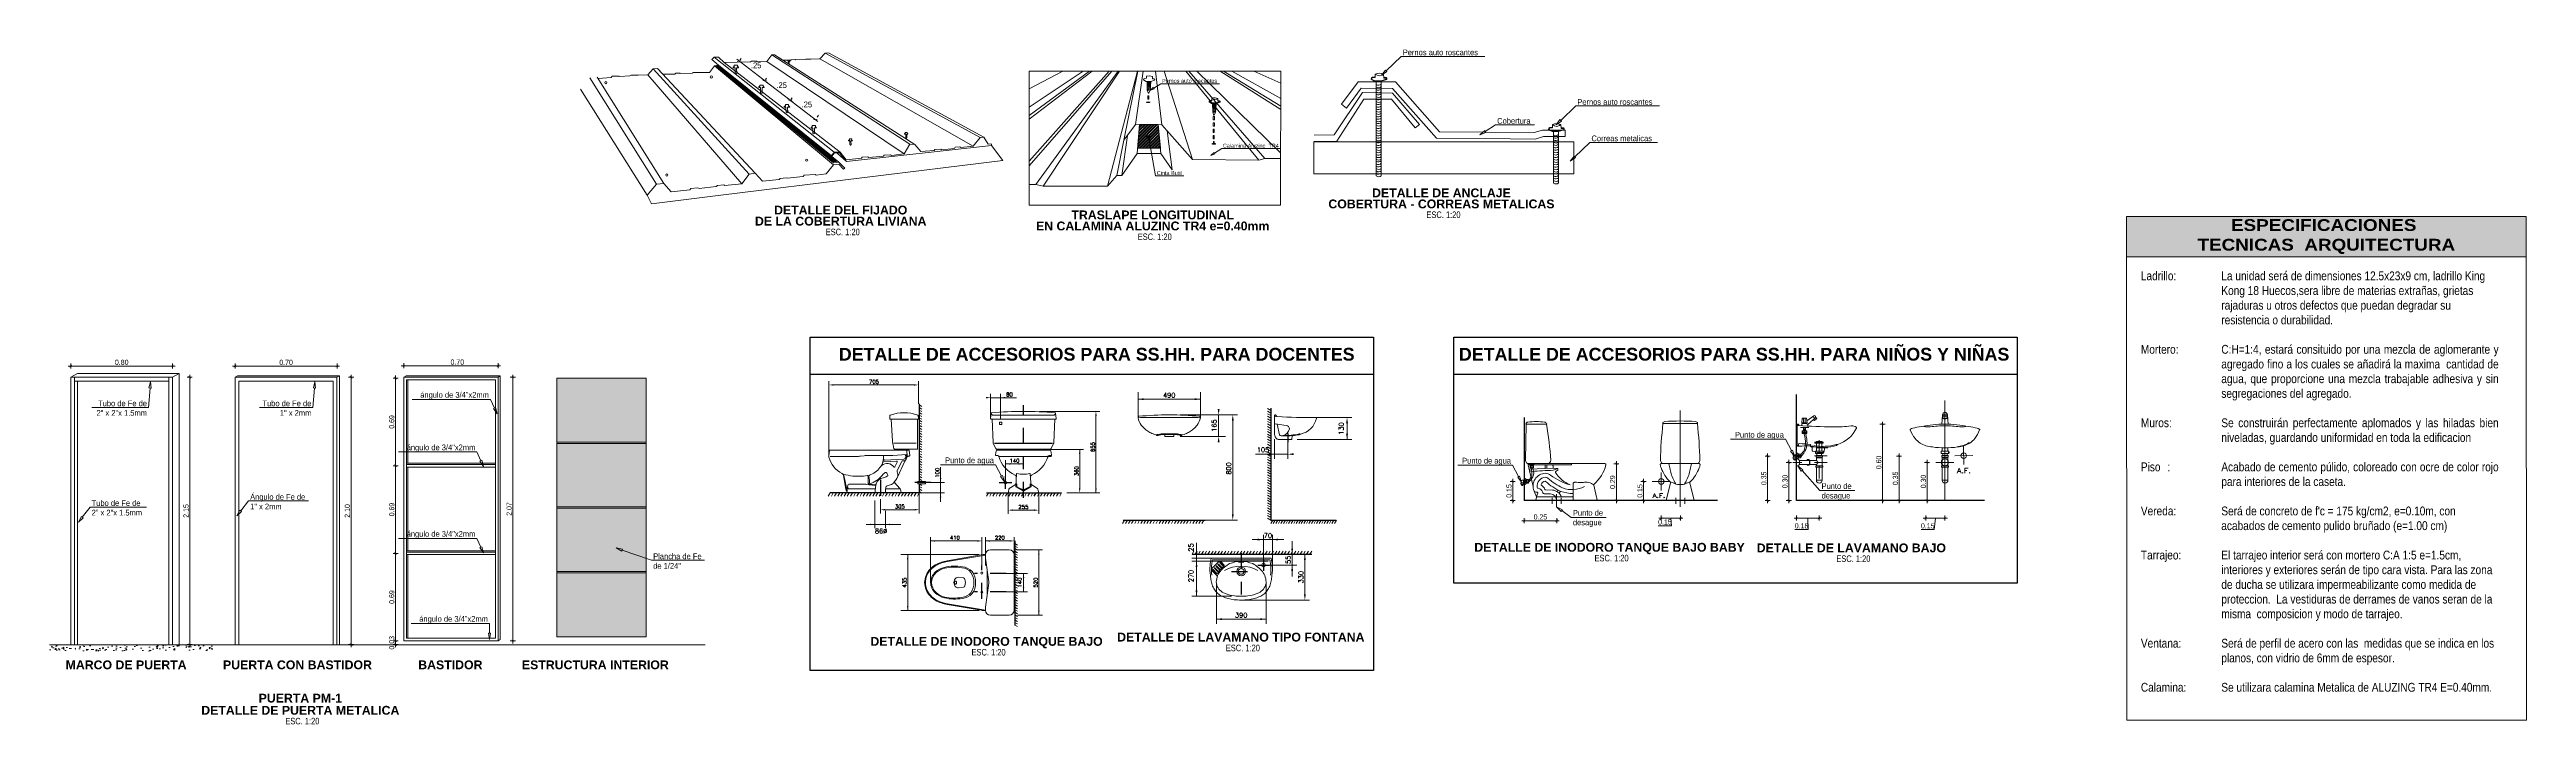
# Model space of a CAD drawing. Header units: metres. Extents: x 115.1 to 149.6, y 26.3 to 56.6.
# Drawn here: x 130.19 to 149.65, y 31.76 to 37.06 of the extents above; entities that cross this region are included whole.
import ezdxf
from ezdxf import colors
from ezdxf.entities.mleader import LeaderData, LeaderLine
from ezdxf.enums import TextEntityAlignment as Align
from ezdxf.math import Vec2, Vec3

# ---------------------------------------------------------------- set-up
doc = ezdxf.new("R2010")
doc.units = ezdxf.units.M
doc.linetypes.add('DASHED2', pattern=[0.375, 0.25, -0.125])
doc.linetypes.add('TRAZO_Y_PUNTO2', pattern=[0.5, 0.25, -0.125, 0, -0.125])
doc.layers.get('0').update_dxf_attribs({"color": 250})
doc.layers.get('Defpoints').update_dxf_attribs({"color": 30, "lineweight": 9})
for name, color, linetype, lineweight in [('-Acero techos', 252, 'Continuous', 13), ('-Achurado', 251, 'Continuous', 5), ('-Acotado', 251, 'Continuous', 5), ('-Textos', 7, 'Continuous', 20), ('CASCO', 1, 'Continuous', 15), ('FIC-2ES_VEREDA', 253, 'Continuous', 5), ('Membrete', 7, 'Continuous', 60), ('MURO', 10, 'Continuous', 60), ('sanitarios', 134, 'Continuous', 15)]:
    doc.layers.add(name, color=color, linetype=linetype, lineweight=lineweight)
for name, color, linetype in [('DIM', 6, 'Continuous'), ('EJE', 3, 'TRAZO_Y_PUNTO2'), ('G-TEXTOS-TITULOS', 174, 'Continuous'), ('ROTURA', 4, 'Continuous'), ('TXT', 164, 'Continuous')]:
    doc.layers.add(name, color=color, linetype=linetype)
doc.styles.add('-Arial Narrow', font='ARIALN.TTF')
doc.styles.add('25-TITULO', font='arialbd.ttf', dxfattribs={"height": 0.1})
doc.styles.add('R80-50', font='romans.shx', dxfattribs={"width": 1.3, "height": 0.08})
doc.styles.add('ROMANS', font='romans.shx')
doc.dimstyles.new('Esc 1_20n', dxfattribs={"dimscale": 0.02, "dimtxt": 2, "dimasz": 1, "dimexe": 1, "dimexo": 1, "dimgap": 0.45, "dimtad": 1, "dimtoh": 1, "dimzin": 3, "dimdsep": 46, "dimtxsty": '-Arial Narrow', "dimblk": 'ARCHTICK', "dimcen": 1, "dimdle": 1, "dimclrd": 252, "dimclre": 252, "dimclrt": 252, "dimadec": 0, "dimazin": 0, "dimtfac": 1, "dimtix": 1, "dimtmove": 1, "dimatfit": 2, "dimldrblk": 'ARCHTICK', "dimfxl": 1, "dimfxlon": 1, "dimtolj": 2, "dimlwd": 5, "dimlwe": 5, "dimarcsym": 0})
doc.dimstyles.new('Esc 1_25', dxfattribs={"dimscale": 0.025, "dimtxt": 1.8, "dimasz": 1, "dimexe": 1, "dimexo": 2, "dimgap": 0.45, "dimtad": 2, "dimtih": 1, "dimtoh": 1, "dimzin": 4, "dimdsep": 46, "dimtxsty": '-Arial Narrow', "dimblk": 'ARCHTICK', "dimcen": 1, "dimdle": 1, "dimclrd": 256, "dimclre": 256, "dimclrt": 7, "dimadec": 0, "dimazin": 0, "dimtfac": 1, "dimtix": 1, "dimtmove": 1, "dimatfit": 2, "dimldrblk": 'ARCHTICK', "dimfxl": 1, "dimtolj": 2, "dimlwd": 5, "dimlwe": 0, "dimarcsym": 0})

# ---------------------------------------------------------------- blocks, each defined once
blk = doc.blocks.new('_ClosedBlank')
at = {"color": 0, "linetype": 'ByBlock', "lineweight": -2}
for p, q in [((-1, 0.17), (0, 0)), ((-1, 0.17), (-1, -0.17)), ((0, 0), (-1, -0.17))]:
    blk.add_line(p, q, dxfattribs=at)
blk = doc.blocks.new('_ArchTick')
at = {"color": 0, "linetype": 'ByBlock', "const_width": 0.15}
blk.add_lwpolyline([(-0.5, -0.5), (0.5, 0.5)], dxfattribs=at)
blk = doc.blocks.new('*D97')
at = {"layer": '-Acero techos', "lineweight": 5, "transparency": 16777216}
blk.add_line((1528.47, 1447.246), (1528.71, 1447.061), dxfattribs=at)
at = {"layer": '-Acero techos', "lineweight": 0, "transparency": 16777216}
for p, q in [((1528.494, 1447.236), (1528.505, 1447.25)), ((1528.695, 1447.082), (1528.705, 1447.096))]:
    blk.add_line(p, q, dxfattribs=at)
at = {"layer": 'Defpoints', "color": 0, "transparency": 16777216}
for p in [(1528.464, 1447.197), (1528.664, 1447.042), (1528.69, 1447.076)]:
    blk.add_point(p, dxfattribs=at)
at = {"layer": '-Acero techos', "lineweight": 5, "transparency": 16777216, "xscale": 0.025, "yscale": 0.025, "zscale": 0.025}
for p, rotation in [((1528.49, 1447.23), 142.4082742678212), ((1528.69, 1447.076), 322.4082742678212)]:
    blk.add_blockref('_ArchTick', p, dxfattribs=dict(at, rotation=rotation))
at = {"layer": '-Acero techos', "color": 7, "transparency": 16777216, "insert": (1528.623, 1447.196), "char_height": 0.045, "attachment_point": 5, "style": '-Arial Narrow'}
blk.add_mtext('\\A2;.25', dxfattribs=at)
blk = doc.blocks.new('*D98')
at = {"layer": '-Acero techos', "lineweight": 0, "transparency": 16777216}
for p, q in [((1528.695, 1447.082), (1528.705, 1447.096)), ((1528.895, 1446.928), (1528.906, 1446.941))]:
    blk.add_line(p, q, dxfattribs=at)
at = {"layer": '-Acero techos', "lineweight": 5, "transparency": 16777216}
blk.add_line((1528.67, 1447.091), (1528.91, 1446.906), dxfattribs=at)
at = {"layer": 'Defpoints', "color": 0, "transparency": 16777216}
for p in [(1528.664, 1447.042), (1528.89, 1446.922), (1528.864, 1446.888)]:
    blk.add_point(p, dxfattribs=at)
at = {"layer": '-Acero techos', "lineweight": 5, "transparency": 16777216, "xscale": 0.025, "yscale": 0.025, "zscale": 0.025}
for p, rotation in [((1528.69, 1447.076), 142.4082742678212), ((1528.89, 1446.922), 322.4082742678212)]:
    blk.add_blockref('_ArchTick', p, dxfattribs=dict(at, rotation=rotation))
at = {"layer": '-Acero techos', "color": 7, "transparency": 16777216, "insert": (1528.823, 1447.041), "char_height": 0.045, "attachment_point": 5, "style": '-Arial Narrow'}
blk.add_mtext('\\A2;.25', dxfattribs=at)
blk = doc.blocks.new('*D99')
at = {"layer": '-Acero techos', "lineweight": 5, "transparency": 16777216}
blk.add_line((1528.871, 1446.937), (1529.107, 1446.755), dxfattribs=at)
at = {"layer": '-Acero techos', "lineweight": 0, "transparency": 16777216}
for p, q in [((1528.895, 1446.928), (1528.906, 1446.941)), ((1529.112, 1446.804), (1529.102, 1446.79))]:
    blk.add_line(p, q, dxfattribs=at)
at = {"layer": 'Defpoints', "color": 0, "transparency": 16777216}
for p in [(1528.864, 1446.888), (1529.082, 1446.764), (1529.087, 1446.771)]:
    blk.add_point(p, dxfattribs=at)
at = {"layer": '-Acero techos', "lineweight": 5, "transparency": 16777216, "xscale": 0.025, "yscale": 0.025, "zscale": 0.025}
for p, rotation in [((1528.89, 1446.922), 142.4082742678212), ((1529.087, 1446.771), 322.4082742678212)]:
    blk.add_blockref('_ArchTick', p, dxfattribs=dict(at, rotation=rotation))
at = {"layer": '-Acero techos', "color": 7, "transparency": 16777216, "insert": (1529.021, 1446.889), "char_height": 0.045, "attachment_point": 5, "style": '-Arial Narrow'}
blk.add_mtext('\\A2;.25', dxfattribs=at)
blk = doc.blocks.new('*D335')
at = {"layer": '-Acotado', "color": 252, "lineweight": 5, "transparency": 16777216}
for p, q in [((142.051, 33.36), (141.756, 33.36)), ((141.776, 33.38), (141.776, 33.34)), ((142.031, 33.38), (142.031, 33.34))]:
    blk.add_line(p, q, dxfattribs=at)
at = {"layer": 'Defpoints', "color": 0, "transparency": 16777216}
for p in [(141.776, 33.518), (142.031, 33.518), (141.776, 33.36)]:
    blk.add_point(p, dxfattribs=at)
at = {"layer": '-Acotado', "color": 252, "lineweight": 5, "transparency": 16777216, "xscale": 0.02, "yscale": 0.02, "zscale": 0.02, "rotation": 180}
blk.add_blockref('_ArchTick', (141.776, 33.36), dxfattribs=at)
at = {"layer": '-Acotado', "color": 252, "lineweight": 5, "transparency": 16777216, "xscale": 0.02, "yscale": 0.02, "zscale": 0.02}
blk.add_blockref('_ArchTick', (142.031, 33.36), dxfattribs=at)
at = {"layer": '-Acotado', "color": 252, "transparency": 16777216, "insert": (141.903, 33.39), "char_height": 0.04, "attachment_point": 5, "style": '-Arial Narrow'}
blk.add_mtext('\\A2;0.25', dxfattribs=at)
blk = doc.blocks.new('*D336')
at = {"layer": '-Acotado', "color": 252, "lineweight": 5, "transparency": 16777216}
for p, q in [((141.706, 33.669), (141.666, 33.669)), ((141.686, 33.498), (141.686, 33.689)), ((141.706, 33.518), (141.666, 33.518))]:
    blk.add_line(p, q, dxfattribs=at)
at = {"layer": 'Defpoints', "color": 0, "transparency": 16777216}
for p in [(141.686, 33.669), (141.83, 33.669), (141.823, 33.518)]:
    blk.add_point(p, dxfattribs=at)
at = {"layer": '-Acotado', "color": 252, "lineweight": 5, "transparency": 16777216, "xscale": 0.02, "yscale": 0.02, "zscale": 0.02}
for p, rotation in [((141.686, 33.669), 90), ((141.686, 33.518), 270)]:
    blk.add_blockref('_ArchTick', p, dxfattribs=dict(at, rotation=rotation))
at = {"layer": '-Acotado', "color": 252, "transparency": 16777216, "insert": (141.656, 33.594), "char_height": 0.04, "attachment_point": 5, "rotation": 90, "style": '-Arial Narrow'}
blk.add_mtext('\\A2;0.15', dxfattribs=at)
blk = doc.blocks.new('*D337')
at = {"layer": '-Acotado', "color": 252, "lineweight": 5, "transparency": 16777216}
for p, q in [((142.48, 33.808), (142.52, 33.808)), ((142.5, 33.498), (142.5, 33.828)), ((142.48, 33.518), (142.52, 33.518))]:
    blk.add_line(p, q, dxfattribs=at)
at = {"layer": 'Defpoints', "color": 0, "transparency": 16777216}
for p in [(142.355, 33.808), (142.5, 33.808), (142.362, 33.518)]:
    blk.add_point(p, dxfattribs=at)
at = {"layer": '-Acotado', "color": 252, "lineweight": 5, "transparency": 16777216, "xscale": 0.02, "yscale": 0.02, "zscale": 0.02}
for p, rotation in [((142.5, 33.808), 90), ((142.5, 33.518), 270)]:
    blk.add_blockref('_ArchTick', p, dxfattribs=dict(at, rotation=rotation))
at = {"layer": '-Acotado', "color": 252, "transparency": 16777216, "insert": (142.47, 33.663), "char_height": 0.04, "attachment_point": 5, "rotation": 90, "style": '-Arial Narrow'}
blk.add_mtext('\\A2;0.29', dxfattribs=at)
blk = doc.blocks.new('*D338')
at = {"layer": '-Acotado', "color": 252, "lineweight": 5, "transparency": 16777216}
for p, q in [((142.733, 33.669), (142.693, 33.669)), ((142.713, 33.498), (142.713, 33.689)), ((142.733, 33.518), (142.693, 33.518))]:
    blk.add_line(p, q, dxfattribs=at)
at = {"layer": 'Defpoints', "color": 0, "transparency": 16777216}
for p in [(142.713, 33.669), (142.858, 33.669), (142.851, 33.518)]:
    blk.add_point(p, dxfattribs=at)
at = {"layer": '-Acotado', "color": 252, "lineweight": 5, "transparency": 16777216, "xscale": 0.02, "yscale": 0.02, "zscale": 0.02}
for p, rotation in [((142.713, 33.669), 90), ((142.713, 33.518), 270)]:
    blk.add_blockref('_ArchTick', p, dxfattribs=dict(at, rotation=rotation))
at = {"layer": '-Acotado', "color": 252, "transparency": 16777216, "insert": (142.684, 33.594), "char_height": 0.04, "attachment_point": 5, "rotation": 90, "style": '-Arial Narrow'}
blk.add_mtext('\\A2;0.15', dxfattribs=at)
blk = doc.blocks.new('*D339')
at = {"layer": '-Acotado', "color": 252, "lineweight": 5, "transparency": 16777216}
for p, q in [((142.932, 33.32), (142.829, 33.32)), ((143.022, 33.381), (142.832, 33.381)), ((142.852, 33.401), (142.852, 33.361)), ((142.927, 33.381), (142.932, 33.32)), ((143.002, 33.401), (143.002, 33.361))]:
    blk.add_line(p, q, dxfattribs=at)
at = {"layer": 'Defpoints', "color": 0, "transparency": 16777216}
for p in [(142.852, 33.518), (143.002, 33.518), (142.852, 33.381)]:
    blk.add_point(p, dxfattribs=at)
at = {"layer": '-Acotado', "color": 252, "lineweight": 5, "transparency": 16777216, "xscale": 0.02, "yscale": 0.02, "zscale": 0.02, "rotation": 180}
blk.add_blockref('_ArchTick', (142.852, 33.381), dxfattribs=at)
at = {"layer": '-Acotado', "color": 252, "lineweight": 5, "transparency": 16777216, "xscale": 0.02, "yscale": 0.02, "zscale": 0.02}
blk.add_blockref('_ArchTick', (143.002, 33.381), dxfattribs=at)
at = {"layer": '-Acotado', "color": 252, "transparency": 16777216, "insert": (142.881, 33.35), "char_height": 0.04, "attachment_point": 5, "style": '-Arial Narrow'}
blk.add_mtext('\\A2;0.15', dxfattribs=at)
blk = doc.blocks.new('*D340')
at = {"layer": '-Acotado', "color": 252, "lineweight": 5, "transparency": 16777216}
for p, q in [((143.707, 33.868), (143.667, 33.868)), ((143.687, 33.498), (143.687, 33.888)), ((143.707, 33.518), (143.667, 33.518))]:
    blk.add_line(p, q, dxfattribs=at)
at = {"layer": 'Defpoints', "color": 0, "transparency": 16777216}
for p in [(143.687, 33.868), (143.915, 33.868), (143.908, 33.518)]:
    blk.add_point(p, dxfattribs=at)
at = {"layer": '-Acotado', "color": 252, "lineweight": 5, "transparency": 16777216, "xscale": 0.02, "yscale": 0.02, "zscale": 0.02}
for p, rotation in [((143.687, 33.868), 90), ((143.687, 33.518), 270)]:
    blk.add_blockref('_ArchTick', p, dxfattribs=dict(at, rotation=rotation))
at = {"layer": '-Acotado', "color": 252, "transparency": 16777216, "insert": (143.658, 33.693), "char_height": 0.04, "attachment_point": 5, "rotation": 90, "style": '-Arial Narrow'}
blk.add_mtext('\\A2;0.35', dxfattribs=at)
blk = doc.blocks.new('*D341')
at = {"layer": '-Acotado', "color": 252, "lineweight": 5, "transparency": 16777216}
for p, q in [((143.874, 33.818), (143.834, 33.818)), ((143.854, 33.498), (143.854, 33.838)), ((143.874, 33.518), (143.834, 33.518))]:
    blk.add_line(p, q, dxfattribs=at)
at = {"layer": 'Defpoints', "color": 0, "transparency": 16777216}
for p in [(143.854, 33.818), (143.915, 33.818), (143.915, 33.518)]:
    blk.add_point(p, dxfattribs=at)
at = {"layer": '-Acotado', "color": 252, "lineweight": 5, "transparency": 16777216, "xscale": 0.02, "yscale": 0.02, "zscale": 0.02}
for p, rotation in [((143.854, 33.818), 90), ((143.854, 33.518), 270)]:
    blk.add_blockref('_ArchTick', p, dxfattribs=dict(at, rotation=rotation))
at = {"layer": '-Acotado', "color": 252, "transparency": 16777216, "insert": (143.824, 33.668), "char_height": 0.04, "attachment_point": 5, "rotation": 90, "style": '-Arial Narrow'}
blk.add_mtext('\\A2;0.30', dxfattribs=at)
blk = doc.blocks.new('*D342')
at = {"layer": '-Acotado', "color": 252, "lineweight": 5, "transparency": 16777216}
for p, q in [((144.61, 34.118), (144.57, 34.118)), ((144.59, 33.498), (144.59, 34.138)), ((144.61, 33.518), (144.57, 33.518))]:
    blk.add_line(p, q, dxfattribs=at)
at = {"layer": 'Defpoints', "color": 0, "transparency": 16777216}
for p in [(144.59, 34.118), (144.824, 34.118), (144.824, 33.518)]:
    blk.add_point(p, dxfattribs=at)
at = {"layer": '-Acotado', "color": 252, "lineweight": 5, "transparency": 16777216, "xscale": 0.02, "yscale": 0.02, "zscale": 0.02}
for p, rotation in [((144.59, 34.118), 90), ((144.59, 33.518), 270)]:
    blk.add_blockref('_ArchTick', p, dxfattribs=dict(at, rotation=rotation))
at = {"layer": '-Acotado', "color": 252, "transparency": 16777216, "insert": (144.561, 33.818), "char_height": 0.04, "attachment_point": 5, "rotation": 90, "style": '-Arial Narrow'}
blk.add_mtext('\\A2;0.60', dxfattribs=at)
blk = doc.blocks.new('*D343')
at = {"layer": '-Acotado', "color": 252, "lineweight": 5, "transparency": 16777216}
for p, q in [((144.74, 33.868), (144.7, 33.868)), ((144.72, 33.498), (144.72, 33.888)), ((144.74, 33.518), (144.7, 33.518))]:
    blk.add_line(p, q, dxfattribs=at)
at = {"layer": 'Defpoints', "color": 0, "transparency": 16777216}
for p in [(144.72, 33.868), (144.909, 33.868), (144.93, 33.518)]:
    blk.add_point(p, dxfattribs=at)
at = {"layer": '-Acotado', "color": 252, "lineweight": 5, "transparency": 16777216, "xscale": 0.02, "yscale": 0.02, "zscale": 0.02}
for p, rotation in [((144.72, 33.868), 90), ((144.72, 33.518), 270)]:
    blk.add_blockref('_ArchTick', p, dxfattribs=dict(at, rotation=rotation))
at = {"layer": '-Acotado', "color": 252, "transparency": 16777216, "insert": (144.691, 33.693), "char_height": 0.04, "attachment_point": 5, "rotation": 90, "style": '-Arial Narrow'}
blk.add_mtext('\\A2;0.35', dxfattribs=at)
blk = doc.blocks.new('*D344')
at = {"layer": '-Acotado', "color": 252, "lineweight": 5, "transparency": 16777216}
for p, q in [((144.996, 33.291), (144.893, 33.291)), ((145.1, 33.381), (144.91, 33.381)), ((144.93, 33.401), (144.93, 33.361)), ((145.005, 33.381), (144.996, 33.291)), ((145.08, 33.401), (145.08, 33.361))]:
    blk.add_line(p, q, dxfattribs=at)
at = {"layer": 'Defpoints', "color": 0, "transparency": 16777216}
for p in [(144.93, 33.518), (145.08, 33.518), (144.93, 33.381)]:
    blk.add_point(p, dxfattribs=at)
at = {"layer": '-Acotado', "color": 252, "lineweight": 5, "transparency": 16777216, "xscale": 0.02, "yscale": 0.02, "zscale": 0.02, "rotation": 180}
blk.add_blockref('_ArchTick', (144.93, 33.381), dxfattribs=at)
at = {"layer": '-Acotado', "color": 252, "lineweight": 5, "transparency": 16777216, "xscale": 0.02, "yscale": 0.02, "zscale": 0.02}
blk.add_blockref('_ArchTick', (145.08, 33.381), dxfattribs=at)
at = {"layer": '-Acotado', "color": 252, "transparency": 16777216, "insert": (144.945, 33.32), "char_height": 0.04, "attachment_point": 5, "style": '-Arial Narrow'}
blk.add_mtext('\\A2;0.15', dxfattribs=at)
blk = doc.blocks.new('*D345')
at = {"layer": '-Acotado', "color": 252, "lineweight": 5, "transparency": 16777216}
for p, q in [((144.112, 33.381), (143.895, 33.381)), ((144.006, 33.291), (143.902, 33.291)), ((143.915, 33.401), (143.915, 33.361)), ((144.004, 33.381), (144.006, 33.291)), ((144.092, 33.401), (144.092, 33.361))]:
    blk.add_line(p, q, dxfattribs=at)
at = {"layer": 'Defpoints', "color": 0, "transparency": 16777216}
for p in [(143.915, 33.518), (144.092, 33.518), (143.915, 33.381)]:
    blk.add_point(p, dxfattribs=at)
at = {"layer": '-Acotado', "color": 252, "lineweight": 5, "transparency": 16777216, "xscale": 0.02, "yscale": 0.02, "zscale": 0.02, "rotation": 180}
blk.add_blockref('_ArchTick', (143.915, 33.381), dxfattribs=at)
at = {"layer": '-Acotado', "color": 252, "lineweight": 5, "transparency": 16777216, "xscale": 0.02, "yscale": 0.02, "zscale": 0.02}
blk.add_blockref('_ArchTick', (144.092, 33.381), dxfattribs=at)
at = {"layer": '-Acotado', "color": 252, "transparency": 16777216, "insert": (143.954, 33.32), "char_height": 0.04, "attachment_point": 5, "style": '-Arial Narrow'}
blk.add_mtext('\\A2;0.18', dxfattribs=at)
blk = doc.blocks.new('*D346')
at = {"layer": '-Acotado', "color": 252, "lineweight": 5, "transparency": 16777216}
for p, q in [((144.96, 33.818), (144.92, 33.818)), ((144.94, 33.498), (144.94, 33.838)), ((144.96, 33.518), (144.92, 33.518))]:
    blk.add_line(p, q, dxfattribs=at)
at = {"layer": 'Defpoints', "color": 0, "transparency": 16777216}
for p in [(144.94, 33.818), (145.01, 33.818), (145.08, 33.518)]:
    blk.add_point(p, dxfattribs=at)
at = {"layer": '-Acotado', "color": 252, "lineweight": 5, "transparency": 16777216, "xscale": 0.02, "yscale": 0.02, "zscale": 0.02}
for p, rotation in [((144.94, 33.818), 90), ((144.94, 33.518), 270)]:
    blk.add_blockref('_ArchTick', p, dxfattribs=dict(at, rotation=rotation))
at = {"layer": '-Acotado', "color": 252, "transparency": 16777216, "insert": (144.911, 33.668), "char_height": 0.04, "attachment_point": 5, "rotation": 90, "style": '-Arial Narrow'}
blk.add_mtext('\\A2;0.30', dxfattribs=at)
blk = doc.blocks.new('*D413')
at = {"layer": '-Acotado', "color": 252, "lineweight": 5, "transparency": 16777216}
for p, q in [((133.813, 34.487), (133.853, 34.487)), ((133.833, 34.507), (133.833, 32.397)), ((133.813, 32.417), (133.853, 32.417))]:
    blk.add_line(p, q, dxfattribs=at)
at = {"layer": 'Defpoints', "color": 0, "transparency": 16777216}
for p in [(133.717, 34.487), (133.717, 32.417), (133.833, 32.417)]:
    blk.add_point(p, dxfattribs=at)
at = {"layer": '-Acotado', "color": 252, "lineweight": 5, "transparency": 16777216, "xscale": 0.02, "yscale": 0.02, "zscale": 0.02}
for p, rotation in [((133.833, 34.487), 90), ((133.833, 32.417), 270)]:
    blk.add_blockref('_ArchTick', p, dxfattribs=dict(at, rotation=rotation))
at = {"layer": '-Acotado', "color": 252, "transparency": 16777216, "insert": (133.804, 33.452), "char_height": 0.04, "attachment_point": 5, "rotation": 90, "style": '-Arial Narrow'}
blk.add_mtext('\\A2;2.07', dxfattribs=at)
blk = doc.blocks.new('*D414')
at = {"layer": '-Acotado', "color": 252, "lineweight": 5, "transparency": 16777216}
for p, q in [((132.932, 33.104), (132.892, 33.104)), ((132.912, 33.124), (132.912, 32.397)), ((132.932, 32.417), (132.892, 32.417))]:
    blk.add_line(p, q, dxfattribs=at)
at = {"layer": 'Defpoints', "color": 0, "transparency": 16777216}
for p in [(132.997, 33.104), (132.912, 32.417), (132.977, 32.417)]:
    blk.add_point(p, dxfattribs=at)
at = {"layer": '-Acotado', "color": 252, "lineweight": 5, "transparency": 16777216, "xscale": 0.02, "yscale": 0.02, "zscale": 0.02}
for p, rotation in [((132.912, 33.104), 90), ((132.912, 32.417), 270)]:
    blk.add_blockref('_ArchTick', p, dxfattribs=dict(at, rotation=rotation))
at = {"layer": '-Acotado', "color": 252, "transparency": 16777216, "insert": (132.882, 32.761), "char_height": 0.04, "attachment_point": 5, "rotation": 90, "style": '-Arial Narrow'}
blk.add_mtext('\\A2;0.69', dxfattribs=at)
blk = doc.blocks.new('*D415')
at = {"layer": '-Acotado', "color": 252, "lineweight": 5, "transparency": 16777216}
for p, q in [((132.957, 34.577), (133.737, 34.577)), ((132.977, 34.557), (132.977, 34.597)), ((133.717, 34.557), (133.717, 34.597))]:
    blk.add_line(p, q, dxfattribs=at)
at = {"layer": 'Defpoints', "color": 0, "transparency": 16777216}
for p in [(133.717, 34.577), (132.977, 34.405), (133.717, 34.405)]:
    blk.add_point(p, dxfattribs=at)
at = {"layer": '-Acotado', "color": 252, "lineweight": 5, "transparency": 16777216, "xscale": 0.02, "yscale": 0.02, "zscale": 0.02, "rotation": 180}
blk.add_blockref('_ArchTick', (132.977, 34.577), dxfattribs=at)
at = {"layer": '-Acotado', "color": 252, "lineweight": 5, "transparency": 16777216, "xscale": 0.02, "yscale": 0.02, "zscale": 0.02}
blk.add_blockref('_ArchTick', (133.717, 34.577), dxfattribs=at)
at = {"layer": '-Acotado', "color": 252, "transparency": 16777216, "insert": (133.397, 34.606), "char_height": 0.04, "attachment_point": 5, "style": '-Arial Narrow'}
blk.add_mtext('\\A2;0.70', dxfattribs=at)
blk = doc.blocks.new('*D405')
at = {"layer": '-Acotado', "color": 252, "lineweight": 5, "transparency": 16777216}
for p, q in [((131.275, 34.487), (131.315, 34.487)), ((131.295, 32.367), (131.295, 34.507)), ((131.275, 32.387), (131.315, 32.387))]:
    blk.add_line(p, q, dxfattribs=at)
at = {"layer": 'Defpoints', "color": 0, "transparency": 16777216}
for p in [(131.161, 34.487), (131.295, 34.487), (131.161, 32.387)]:
    blk.add_point(p, dxfattribs=at)
at = {"layer": '-Acotado', "color": 252, "lineweight": 5, "transparency": 16777216, "xscale": 0.02, "yscale": 0.02, "zscale": 0.02}
for p, rotation in [((131.295, 34.487), 90), ((131.295, 32.387), 270)]:
    blk.add_blockref('_ArchTick', p, dxfattribs=dict(at, rotation=rotation))
at = {"layer": '-Acotado', "color": 252, "transparency": 16777216, "insert": (131.266, 33.437), "char_height": 0.04, "attachment_point": 5, "rotation": 90, "style": '-Arial Narrow'}
blk.add_mtext('\\A2;2.15', dxfattribs=at)
blk = doc.blocks.new('*D406')
at = {"layer": '-Acotado', "color": 252, "lineweight": 5, "transparency": 16777216}
for p, q in [((130.341, 34.575), (131.181, 34.575)), ((130.361, 34.555), (130.361, 34.595)), ((131.161, 34.555), (131.161, 34.595))]:
    blk.add_line(p, q, dxfattribs=at)
at = {"layer": 'Defpoints', "color": 0, "transparency": 16777216}
for p in [(130.361, 34.487), (131.161, 34.575), (131.161, 34.487)]:
    blk.add_point(p, dxfattribs=at)
at = {"layer": '-Acotado', "color": 252, "lineweight": 5, "transparency": 16777216, "xscale": 0.02, "yscale": 0.02, "zscale": 0.02, "rotation": 180}
blk.add_blockref('_ArchTick', (130.361, 34.575), dxfattribs=at)
at = {"layer": '-Acotado', "color": 252, "lineweight": 5, "transparency": 16777216, "xscale": 0.02, "yscale": 0.02, "zscale": 0.02}
blk.add_blockref('_ArchTick', (131.161, 34.575), dxfattribs=at)
at = {"layer": '-Acotado', "color": 252, "transparency": 16777216, "insert": (130.761, 34.604), "char_height": 0.04, "attachment_point": 5, "style": '-Arial Narrow'}
blk.add_mtext('\\A2;0.80', dxfattribs=at)
blk = doc.blocks.new('*D409')
at = {"layer": '-Acotado', "color": 252, "lineweight": 5, "transparency": 16777216}
for p, q in [((132.932, 32.417), (132.892, 32.417)), ((132.932, 32.387), (132.892, 32.387)), ((132.912, 32.417), (132.912, 32.437)), ((132.912, 32.417), (132.912, 32.387)), ((132.912, 32.387), (132.912, 32.367))]:
    blk.add_line(p, q, dxfattribs=at)
at = {"layer": 'Defpoints', "color": 0, "transparency": 16777216}
for p in [(132.912, 32.387), (132.977, 32.387), (132.997, 32.417)]:
    blk.add_point(p, dxfattribs=at)
at = {"layer": '-Acotado', "color": 252, "lineweight": 5, "transparency": 16777216, "xscale": 0.02, "yscale": 0.02, "zscale": 0.02}
for p, rotation in [((132.912, 32.417), 270), ((132.912, 32.387), 90)]:
    blk.add_blockref('_ArchTick', p, dxfattribs=dict(at, rotation=rotation))
at = {"layer": '-Acotado', "color": 252, "transparency": 16777216, "insert": (132.882, 32.402), "char_height": 0.04, "attachment_point": 5, "rotation": 90, "style": '-Arial Narrow'}
blk.add_mtext('\\A2;0.03', dxfattribs=at)
blk = doc.blocks.new('*D410')
at = {"layer": '-Acotado', "color": 252, "lineweight": 5, "transparency": 16777216}
for p, q in [((131.632, 34.575), (132.472, 34.575)), ((131.652, 34.555), (131.652, 34.595)), ((132.452, 34.555), (132.452, 34.595))]:
    blk.add_line(p, q, dxfattribs=at)
at = {"layer": 'Defpoints', "color": 0, "transparency": 16777216}
for p in [(131.652, 34.487), (132.452, 34.575), (132.452, 34.487)]:
    blk.add_point(p, dxfattribs=at)
at = {"layer": '-Acotado', "color": 252, "lineweight": 5, "transparency": 16777216, "xscale": 0.02, "yscale": 0.02, "zscale": 0.02, "rotation": 180}
blk.add_blockref('_ArchTick', (131.652, 34.575), dxfattribs=at)
at = {"layer": '-Acotado', "color": 252, "lineweight": 5, "transparency": 16777216, "xscale": 0.02, "yscale": 0.02, "zscale": 0.02}
blk.add_blockref('_ArchTick', (132.452, 34.575), dxfattribs=at)
at = {"layer": '-Acotado', "color": 252, "transparency": 16777216, "insert": (132.052, 34.604), "char_height": 0.04, "attachment_point": 5, "style": '-Arial Narrow'}
blk.add_mtext('\\A2;0.70', dxfattribs=at)
blk = doc.blocks.new('*D411')
at = {"layer": '-Acotado', "color": 252, "lineweight": 5, "transparency": 16777216}
for p, q in [((132.932, 33.792), (132.892, 33.792)), ((132.912, 33.812), (132.912, 33.084)), ((132.932, 33.104), (132.892, 33.104))]:
    blk.add_line(p, q, dxfattribs=at)
at = {"layer": 'Defpoints', "color": 0, "transparency": 16777216}
for p in [(132.997, 33.792), (132.912, 33.104), (132.977, 33.104)]:
    blk.add_point(p, dxfattribs=at)
at = {"layer": '-Acotado', "color": 252, "lineweight": 5, "transparency": 16777216, "xscale": 0.02, "yscale": 0.02, "zscale": 0.02}
for p, rotation in [((132.912, 33.792), 90), ((132.912, 33.104), 270)]:
    blk.add_blockref('_ArchTick', p, dxfattribs=dict(at, rotation=rotation))
at = {"layer": '-Acotado', "color": 252, "transparency": 16777216, "insert": (132.882, 33.448), "char_height": 0.04, "attachment_point": 5, "rotation": 90, "style": '-Arial Narrow'}
blk.add_mtext('\\A2;0.69', dxfattribs=at)
blk = doc.blocks.new('*D412')
at = {"layer": '-Acotado', "color": 252, "lineweight": 5, "transparency": 16777216}
for p, q in [((132.932, 34.48), (132.892, 34.48)), ((132.912, 34.5), (132.912, 33.772)), ((132.932, 33.792), (132.892, 33.792))]:
    blk.add_line(p, q, dxfattribs=at)
at = {"layer": 'Defpoints', "color": 0, "transparency": 16777216}
for p in [(132.997, 34.48), (132.912, 33.792), (132.977, 33.792)]:
    blk.add_point(p, dxfattribs=at)
at = {"layer": '-Acotado', "color": 252, "lineweight": 5, "transparency": 16777216, "xscale": 0.02, "yscale": 0.02, "zscale": 0.02}
for p, rotation in [((132.912, 34.48), 90), ((132.912, 33.792), 270)]:
    blk.add_blockref('_ArchTick', p, dxfattribs=dict(at, rotation=rotation))
at = {"layer": '-Acotado', "color": 252, "transparency": 16777216, "insert": (132.882, 34.136), "char_height": 0.04, "attachment_point": 5, "rotation": 90, "style": '-Arial Narrow'}
blk.add_mtext('\\A2;0.69', dxfattribs=at)
blk = doc.blocks.new('*D416')
at = {"layer": '-Acotado', "color": 252, "lineweight": 5, "transparency": 16777216}
for p, q in [((132.543, 34.487), (132.583, 34.487)), ((132.563, 34.507), (132.563, 32.367)), ((132.543, 32.387), (132.583, 32.387))]:
    blk.add_line(p, q, dxfattribs=at)
at = {"layer": 'Defpoints', "color": 0, "transparency": 16777216}
for p in [(132.452, 34.487), (132.471, 32.387), (132.563, 32.387)]:
    blk.add_point(p, dxfattribs=at)
at = {"layer": '-Acotado', "color": 252, "lineweight": 5, "transparency": 16777216, "xscale": 0.02, "yscale": 0.02, "zscale": 0.02}
for p, rotation in [((132.563, 34.487), 90), ((132.563, 32.387), 270)]:
    blk.add_blockref('_ArchTick', p, dxfattribs=dict(at, rotation=rotation))
at = {"layer": '-Acotado', "color": 252, "transparency": 16777216, "insert": (132.533, 33.437), "char_height": 0.04, "attachment_point": 5, "rotation": 90, "style": '-Arial Narrow'}
blk.add_mtext('\\A2;2.10', dxfattribs=at)
blk = doc.blocks.new('calamina aluzing')
at = {"layer": '-Acero techos', "true_color": 0x000000}
h = blk.add_hatch(dxfattribs=at)
h.set_pattern_fill('ANSI32', color=18, scale=0.0003)
h.set_pattern_definition([(45, (-1530.5818128, -1446.4518815), (-0.0020205576272, 0.0020205576272), []), (45, (-1530.5804657, -1446.4518815), (-0.0020205576272, 0.0020205576272), [])])
h.paths.add_polyline_path([(-1.356, -0.012), (-1.326, -0.009), (-2.254, 0.743), (-2.273, 0.74)])
at = {"layer": '-Acero techos', "color": 18, "true_color": 0x000000}
for p, q in [((-1.346, 0.063), (-2.289, 0.808)), ((-1.837, 0.828), (-0.752, 0.126)), ((-0.714, 0.124), (-1.816, 0.827)), ((-1.458, 0.796), (-0.255, 0.109)), ((-0.201, 0.178), (-1.418, 0.84)), ((-2.743, -0.188), (-3.265, 0.647)), ((-2.685, -0.183), (-3.208, 0.651)), ((-3.2, 0.64), (-3.099, 0.65)), ((-3.099, 0.65), (-3.091, 0.66)), ((-3.091, 0.66), (-3.034, 0.66)), ((-2.811, 0.67), (-2.886, 0.666)), ((-2.769, 0.718), (-2.014, -0.109)), ((-1.968, -0.103), (-2.735, 0.72)), ((-1.352, -0.036), (-2.286, 0.74)), ((-1.351, -0.022), (-2.279, 0.741)), ((-2.254, 0.745), (-1.368, 0.034)), ((-2.254, 0.745), (-1.309, -0.017)), ((-1.299, 0.063), (-2.211, 0.767)), ((-0.796, 0.05), (-1.875, 0.775)), ((-2.815, -0.276), (-3.338, 0.558)), ((-1.368, 0.034), (-1.346, 0.063)), ((-1.344, 0.057), (-1.366, 0.03)), ((-1.346, 0.063), (-1.299, 0.063)), ((-1.303, 0.056), (-1.344, 0.057)), ((-1.249, -0.011), (-1.324, 0.056)), ((-1.249, -0.011), (-1.303, 0.056)), ((-1.299, 0.063), (-1.251, 0.003)), ((-1.251, 0.003), (-1.133, 0.015)), ((-1.249, -0.011), (-0.11, 0.114)), ((-1.133, 0.015), (-1.127, 0.023)), ((-1.127, 0.023), (-1.083, 0.027)), ((-1.083, 0.027), (-1.074, 0.022)), ((-1.074, 0.022), (-0.96, 0.031)), ((-0.96, 0.031), (-0.953, 0.038)), ((-0.953, 0.038), (-0.904, 0.041)), ((-0.904, 0.041), (-0.896, 0.037)), ((-0.896, 0.037), (-0.796, 0.05)), ((-0.796, 0.05), (-0.752, 0.126)), ((-0.752, 0.126), (-0.714, 0.124)), ((-0.714, 0.124), (-0.667, 0.068)), ((-0.667, 0.068), (-0.562, 0.075)), ((-0.562, 0.075), (-0.557, 0.084)), ((-0.557, 0.084), (-0.509, 0.087)), ((-0.509, 0.087), (-0.502, 0.081)), ((-0.502, 0.081), (-0.402, 0.092)), ((-0.402, 0.092), (-0.397, 0.101)), ((-0.397, 0.101), (-0.359, 0.104)), ((-0.359, 0.104), (-0.353, 0.1)), ((-0.353, 0.1), (-0.255, 0.109)), ((-0.255, 0.109), (-0.201, 0.178)), ((-0.201, 0.178), (-0.171, 0.18)), ((-0.171, 0.18), (-0.136, 0.126)), ((-0.136, 0.126), (-0.111, 0.127)), ((-0.11, 0.114), (-0.11, 0.125)), ((-0.023, -0.003), (-0.11, 0.114)), ((-2.237, -0.276), (-0.023, -0.003)), ((-1.309, -0.017), (-1.351, -0.022)), ((-1.309, -0.017), (-1.264, -0.063)), ((-2.782, -0.343), (-2.815, -0.276)), ((-2.237, -0.276), (-2.782, -0.343))]:
    blk.add_line(p, q, dxfattribs=at)
for points in [[(-2.254, 0.745), (-2.306, 0.789), (-2.289, 0.808), (-2.256, 0.809), (-2.211, 0.767), (-2.004, 0.772), (-1.997, 0.776), (-1.956, 0.776), (-1.95, 0.772), (-1.875, 0.775), (-1.837, 0.828), (-1.816, 0.827), (-1.752, 0.785), (-1.688, 0.786), (-1.685, 0.788), (-1.654, 0.789), (-1.649, 0.787), (-1.575, 0.789), (-1.568, 0.793), (-1.535, 0.794), (-1.529, 0.793), (-1.458, 0.796), (-1.418, 0.84), (-1.391, 0.843), (-0.171, 0.18)], [(-1.699, 0.759), (-1.699, 0.778), (-1.692, 0.778), (-1.693, 0.781), (-1.696, 0.781), (-1.696, 0.786), (-1.707, 0.786), (-1.707, 0.781), (-1.711, 0.781), (-1.711, 0.777), (-1.705, 0.777), (-1.705, 0.759)], [(-2.887, 0.667), (-2.941, 0.668), (-2.952, 0.662), (-3.032, 0.658)], [(-2.815, -0.276), (-2.743, -0.188), (-2.685, -0.183), (-2.626, -0.248), (-2.48, -0.232), (-2.472, -0.222), (-2.417, -0.218), (-2.408, -0.223), (-2.272, -0.208), (-2.264, -0.198), (-2.213, -0.194), (-2.206, -0.198), (-2.073, -0.186), (-2.811, 0.67)], [(-2.811, 0.67), (-2.769, 0.718), (-2.735, 0.72), (-2.693, 0.674), (-2.597, 0.675), (-2.591, 0.682), (-2.559, 0.682), (-2.555, 0.68), (-2.459, 0.683), (-2.456, 0.688), (-2.39, 0.689), (-2.385, 0.687), (-2.325, 0.689), (-2.286, 0.74), (-2.254, 0.745)], [(-0.777, 0.175), (-0.777, 0.203), (-0.767, 0.204), (-0.768, 0.208), (-0.773, 0.208), (-0.773, 0.216), (-0.789, 0.216), (-0.789, 0.208), (-0.794, 0.208), (-0.794, 0.203), (-0.785, 0.203), (-0.785, 0.176)], [(-1.214, 0.121), (-1.215, 0.152), (-1.203, 0.152), (-1.204, 0.157), (-1.21, 0.157), (-1.209, 0.166), (-1.227, 0.166), (-1.227, 0.157), (-1.233, 0.157), (-1.233, 0.151), (-1.223, 0.151), (-1.223, 0.122)], [(-2.073, -0.186), (-2.014, -0.109), (-1.968, -0.103), (-1.909, -0.165), (-1.778, -0.152), (-1.771, -0.143), (-1.724, -0.138), (-1.715, -0.141), (-1.59, -0.128), (-1.582, -0.118), (-1.495, -0.112), (-1.489, -0.117), (-1.41, -0.108), (-1.352, -0.036), (-1.31, -0.032), (-1.272, -0.071), (-1.264, -0.063)]]:
    blk.add_lwpolyline(points, dxfattribs=at)
blk.add_lwpolyline([(-1.356, -0.012), (-2.273, 0.74), (-2.254, 0.743), (-1.326, -0.009)], close=True, dxfattribs=at)
for points in [[(-2.112, 0.681), (-2.113, 0.726), (-2.097, 0.726), (-2.098, 0.732), (-2.106, 0.732), (-2.105, 0.745), (-2.131, 0.745), (-2.131, 0.733), (-2.139, 0.733), (-2.139, 0.724), (-2.125, 0.724), (-2.125, 0.682, 0.40322)], [(-1.912, 0.527), (-1.912, 0.571), (-1.896, 0.571), (-1.898, 0.578), (-1.905, 0.578), (-1.905, 0.59), (-1.93, 0.59), (-1.93, 0.578), (-1.938, 0.578), (-1.938, 0.57), (-1.925, 0.57), (-1.925, 0.528, 0.40322)], [(-1.711, 0.373), (-1.712, 0.417), (-1.696, 0.417), (-1.697, 0.424), (-1.705, 0.424), (-1.705, 0.436), (-1.73, 0.436), (-1.73, 0.424), (-1.738, 0.424), (-1.738, 0.415), (-1.725, 0.415), (-1.724, 0.373, 0.40322)], [(-1.501, 0.209), (-1.501, 0.253), (-1.485, 0.253), (-1.487, 0.26), (-1.494, 0.26), (-1.494, 0.273), (-1.519, 0.272), (-1.519, 0.26), (-1.527, 0.26), (-1.527, 0.252), (-1.514, 0.252), (-1.514, 0.21, 0.40322)]]:
    blk.add_lwpolyline(points, format="xyb", close=True, dxfattribs=at)
for centre in [(-3.14, 0.609), (-2.312, 0.653), (-1.562, 0), (-2.661, -0.117)]:
    blk.add_circle(centre, 0.00873, dxfattribs=at)
for centre, radius, start, end in [((-1.702, 0.761), 0.00342, 208.9349, 320.7011), ((-1.219, 0.123), 0.00495, 200.1121, 333.0374), ((-0.781, 0.179), 0.00535, 216.0983, 317.0512)]:
    blk.add_arc(centre, radius, start, end, dxfattribs=at)
dim = blk.add_aligned_dim(p1=(-2.118, 0.745), p2=(-1.918, 0.59), distance=0.042, dimstyle='Esc 1_25', dxfattribs=at)
dim.commit()
dim.dimension.update_dxf_attribs({"geometry": '*D97', "text_midpoint": (-1.959, 0.744), "insert": (-1530.582, -1446.452)})
for base, p1, p2, picture, middle in [((-1.691, 0.47), (-1.918, 0.59), (-1.717, 0.436), '*D98', (-1.759, 0.59)), ((-1.495, 0.319), (-1.717, 0.436), (-1.5, 0.312), '*D99', (-1.56, 0.437))]:
    dim = blk.add_linear_dim(base=base, p1=p1, p2=p2, angle=142.4083, dimstyle='Esc 1_25', dxfattribs=at)
    dim.commit()
    dim.dimension.update_dxf_attribs({"geometry": picture, "text_midpoint": middle, "insert": (-1530.582, -1446.452)})

msp = doc.modelspace()

# ---------------------------------------------------------------- hatches: boundary and pattern name
at = {"layer": '-Acero techos', "true_color": 0x000000}
h = msp.add_hatch(dxfattribs=at)
h.set_pattern_fill('ANSI32', color=18, scale=0.00175)
h.set_pattern_definition([(45, (-933.592603, -975.92313), (-0.01178658616, 0.01178658616), []), (45, (-933.584745, -975.92313), (-0.01178658616, 0.01178658616), [])])
h.paths.add_polyline_path([(138.7544, 36.4715), (138.7406, 36.2862), (138.9183, 36.2851), (138.9023, 36.4705)])
at = {"layer": '-Acero techos', "true_color": 0xc7c8ca}
h = msp.add_hatch(color=9, dxfattribs=at)
h.dxf.hatch_style = 1
h.paths.add_polyline_path([(134.1788, 32.9521), (134.1788, 32.4496), (134.8788, 32.4496), (134.8788, 32.9521)])
h.paths.add_polyline_path([(134.8788, 32.9621), (134.8788, 33.4596), (134.1788, 33.4596), (134.1788, 32.9621)])
h.paths.add_polyline_path([(134.1788, 33.9671), (134.1788, 33.4696), (134.8788, 33.4696), (134.8788, 33.9671)])
h.paths.add_polyline_path([(134.8788, 33.9771), (134.8788, 34.4796), (134.1788, 34.4796), (134.1788, 33.9771)])
at = {"layer": '-Achurado', "ltscale": 0.009}
h = msp.add_hatch(dxfattribs=at)
h.set_pattern_fill('AR-CONC', color=256, scale=0.0005)
h.set_pattern_definition([(50, (-1372.33062, -1398.33109), (0.0910923345, -0.0079695428), [0.009525, -0.104775]), (355, (-1372.33062, -1398.33109), (-0.0176217107, 0.0955284226), [0.00762, -0.083820292]), (100.4514447, (-1372.32303, -1398.331755), (0.0734706235, 0.087558876), [0.0080950044, -0.0890451223]), (46.1842, (-1372.33062, -1398.30569), (0.1355395204, -0.021021164), [0.0142875, -0.1571625]), (96.6355576, (-1372.31933, -1398.30744), (0.118702067, 0.123713062), [0.012142512, -0.133567804]), (351.184151, (-1372.33062, -1398.30569), (0.118702067, 0.123713062), [0.0114299835, -0.125729866]), (21, (-1372.31792, -1398.31204), (0.0758071956, -0.051132599), [0.009525, -0.104775]), (326, (-1372.31792, -1398.31204), (0.030901014, 0.092093983), [0.00762, -0.08382]), (71.451445, (-1372.311605, -1398.3163), (0.1067082096, 0.0409613844), [0.0080950044, -0.089044969]), (37.5, (-1372.330622, -1398.33109), (0.0015443016, 0.04227751944), [0, -0.082804, 0, -0.08509, 0, -0.0841375]), (7.5, (-1372.330622, -1398.33109), (0.0334098313, 0.0500902874), [0, -0.048514, 0, -0.080899, 0, -0.0320675]), (327.5, (-1372.358943, -1398.33109), (0.0677952976, -0.002864372), [0, -0.03175, 0, -0.09906, 0, -0.131445]), (317.5, (-1372.371643, -1398.33109), (0.0740645907, 0.0127132455), [0, -0.041275, 0, -0.065786, 0, -0.093345])])
h.paths.add_polyline_path([(130.3607, 32.3867), (130.1943, 32.3867), (130.1943, 32.3367), (130.3607, 32.3367)])
h.paths.add_polyline_path([(131.2257, 32.3867), (130.3957, 32.3867), (130.3957, 32.3367), (131.2257, 32.3367)])
h.paths.add_polyline_path([(131.4852, 32.3867), (131.2607, 32.3867), (131.2607, 32.3367), (131.4852, 32.3367)])
at = {"layer": '-Textos'}
h = msp.add_hatch(color=144, dxfattribs=at)
h.dxf.hatch_style = 1
h.paths.add_polyline_path([(146.5065, 35.7501), (146.5065, 35.433), (149.6443, 35.4334), (149.6443, 35.7504)])

# ---------------------------------------------------------------- linework, layer by layer
at = {"layer": '-Acero techos', "color": 18, "true_color": 0x000000}
for p, q in [((137.887, 36.1475), (138.5369, 36.8908)), ((137.887, 36.6069), (137.887, 36.8908)), ((137.887, 36.7511), (138.1533, 36.8908)), ((137.887, 36.6069), (138.3118, 36.8908)), ((137.887, 36.5142), (138.3832, 36.8908)), ((137.887, 36.543), (138.3623, 36.8908)), ((137.887, 36.1843), (138.5173, 36.8908)), ((139.8649, 36.8908), (137.887, 36.8908)), ((137.9406, 35.9994), (138.5857, 36.8908)), ((137.9966, 35.988), (138.5985, 36.8908)), ((138.5031, 35.9869), (138.7385, 36.8908)), ((138.6323, 36.3478), (138.7423, 36.8908)), ((138.7236, 36.4717), (138.782, 36.8908)), ((138.9287, 36.4703), (138.8799, 36.8908)), ((139.1716, 36.1966), (138.9474, 36.8908)), ((139.6926, 36.1919), (139.1187, 36.8908)), ((139.7378, 36.2051), (139.1421, 36.8908)), ((139.8622, 36.2493), (139.2053, 36.8908)), ((139.8635, 36.589), (139.3889, 36.8908)), ((139.8636, 36.6151), (139.4145, 36.8908)), ((139.8656, 36.6762), (139.4797, 36.8908)), ((139.8652, 36.7976), (139.6518, 36.8908)), ((139.8656, 36.6762), (139.8649, 36.8908)), ((140.6133, 36.8115), (140.6532, 36.8116)), ((140.6133, 36.8115), (140.6133, 36.0689)), ((140.6532, 36.8116), (140.6532, 36.0695)), ((137.887, 36.543), (137.887, 36.6069)), ((139.8622, 36.2493), (139.8635, 36.589)), ((139.8635, 36.589), (139.8636, 36.6151)), ((139.8636, 36.6151), (139.8656, 36.6762)), ((140.5056, 36.7219), (140.2825, 36.3897)), ((140.3051, 36.3399), (140.515, 36.6704)), ((140.3404, 36.6305), (140.3806, 36.6009)), ((140.7409, 36.7187), (140.5056, 36.7219)), ((140.515, 36.6704), (140.7337, 36.6719)), ((140.7337, 36.6719), (140.9198, 36.4455)), ((140.9544, 36.4711), (140.7409, 36.7187)), ((137.887, 36.5142), (137.887, 36.543)), ((137.887, 36.1843), (137.887, 36.5142)), ((138.6167, 36.0703), (138.6601, 36.3856)), ((138.7374, 36.2433), (138.7544, 36.4715)), ((138.9219, 36.2433), (138.9023, 36.4705)), ((139.0108, 36.1159), (138.9709, 36.4228)), ((140.2825, 36.3897), (140.127, 36.3883)), ((140.9544, 36.4711), (140.9198, 36.4455)), ((142.0064, 36.4157), (142.0463, 36.4159)), ((142.0064, 36.4157), (142.0064, 36.0123)), ((142.0463, 36.4159), (142.0463, 36.0129)), ((142.0973, 36.3768), (142.0973, 36.4268)), ((137.887, 36.1475), (137.887, 36.1843)), ((138.5751, 36.0704), (138.6323, 36.3478)), ((139.8622, 36.2051), (139.8622, 36.2493)), ((139.8622, 36.2051), (139.8622, 35.8374)), ((140.1228, 36.3353), (140.1228, 36.0853)), ((140.127, 36.3383), (140.3051, 36.3399)), ((142.1658, 36.3353), (142.1658, 36.0853)), ((137.887, 35.9994), (137.887, 36.1475)), ((137.887, 35.8374), (137.887, 35.9994)), ((142.1658, 36.0853), (140.1228, 36.0853)), ((139.8622, 35.8374), (137.887, 35.8374))]:
    msp.add_line(p, q, dxfattribs=at)
at = {"layer": '-Acero techos'}
for p, q in [((130.3607, 34.4867), (130.4126, 34.5167)), ((130.3607, 34.4867), (130.3907, 34.4867)), ((130.3607, 32.3867), (130.3607, 34.4867)), ((130.3907, 34.4867), (130.3907, 34.4567)), ((131.1307, 34.4567), (130.3907, 34.4567)), ((130.3907, 34.4567), (130.4126, 34.4567)), ((130.3907, 34.4567), (131.1307, 34.4567)), ((130.4126, 34.4567), (130.4126, 32.3867)), ((131.1607, 34.4867), (131.1307, 34.4867)), ((131.1307, 34.4867), (131.1307, 34.4517)), ((131.1307, 34.4567), (131.1307, 32.3867)), ((131.1307, 34.4517), (131.1307, 34.4517)), ((131.1607, 32.3867), (131.1607, 34.4867)), ((131.6515, 34.4867), (131.6709, 34.4979)), ((131.6515, 34.4867), (131.6815, 34.4867)), ((131.6515, 32.3867), (131.6515, 34.4867)), ((132.4215, 34.4567), (131.6815, 34.4567)), ((131.6815, 34.4567), (131.7035, 34.4567)), ((131.6815, 34.4567), (132.4215, 34.4567)), ((132.4215, 34.4567), (132.4215, 32.3867)), ((132.4215, 34.4517), (132.4215, 34.4517)), ((132.4515, 32.3867), (132.4515, 34.4867)), ((132.9942, 34.4974), (132.9773, 34.4867)), ((133.7173, 34.4867), (132.9773, 34.4867)), ((132.9773, 34.4867), (132.9773, 33.4267)), ((132.9942, 34.4974), (133.7342, 34.4974)), ((133.6973, 34.4667), (133.6973, 32.4367)), ((133.7342, 34.4974), (133.7173, 34.4867)), ((133.7173, 34.4867), (133.7173, 32.4167)), ((133.7342, 34.4974), (133.7342, 32.4274)), ((134.8788, 33.9771), (134.1788, 33.9771)), ((134.8788, 33.9671), (134.1788, 33.9671)), ((132.9973, 33.8121), (133.6973, 33.8121)), ((132.9973, 33.8021), (133.6973, 33.8021)), ((132.9973, 33.7821), (133.6973, 33.7821)), ((134.1788, 33.4696), (134.8788, 33.4696)), ((134.1788, 33.4596), (134.8788, 33.4596)), ((132.9773, 33.4267), (132.9773, 32.4167)), ((132.9973, 33.1244), (133.6973, 33.1244)), ((132.9973, 33.1144), (133.6973, 33.1144)), ((132.9973, 33.0944), (133.6973, 33.0944)), ((134.8788, 32.9621), (134.1788, 32.9621)), ((134.8788, 32.9521), (134.1788, 32.9521)), ((133.7173, 32.4167), (132.9773, 32.4167)), ((132.9973, 32.4667), (132.9973, 32.4367)), ((133.6973, 32.4367), (132.9973, 32.4367)), ((133.7342, 32.4274), (133.7173, 32.4167))]:
    msp.add_line(p, q, dxfattribs=at)
at = {"layer": '-Acero techos', "color": 18, "true_color": 0x000000}
for points in [[(138.8096, 36.8509), (138.8337, 36.8542), (138.8559, 36.8499), (138.8568, 36.8307), (138.8697, 36.8313), (138.874, 36.8268), (138.8734, 36.8203), (138.8431, 36.8106), (138.8067, 36.8105), (138.7867, 36.8213), (138.7887, 36.8299), (138.7949, 36.8338), (138.8093, 36.8343)], [(138.8431, 36.8106), (138.8387, 36.7386), (138.8249, 36.715), (138.8154, 36.7412), (138.8152, 36.8105)], [(140.6053, 36.8666), (140.6217, 36.8717), (140.6397, 36.8738), (140.6566, 36.8713), (140.6715, 36.8678), (140.6728, 36.8403), (140.6912, 36.8412), (140.6973, 36.8347), (140.6965, 36.8254), (140.6532, 36.8116), (140.6012, 36.8114), (140.5726, 36.8268), (140.5755, 36.8392), (140.5844, 36.8447), (140.6049, 36.8454)], [(140.6053, 36.8666), (140.6202, 36.858), (140.6379, 36.853), (140.66, 36.8584), (140.6715, 36.8678), (140.6728, 36.8361), (140.6894, 36.8368), (140.6929, 36.8331), (140.6925, 36.8286), (140.6525, 36.8159), (140.6023, 36.8157), (140.5775, 36.829), (140.5793, 36.8365), (140.5857, 36.8405), (140.6048, 36.8413)], [(138.8186, 36.698), (138.8276, 36.698), (138.8276, 36.6715), (138.8186, 36.6715)], [(139.3234, 36.6763), (139.3348, 36.6799), (139.3475, 36.6814), (139.3593, 36.6796), (139.3697, 36.6771), (139.3706, 36.6579), (139.3835, 36.6585), (139.3878, 36.654), (139.3872, 36.6475), (139.3569, 36.6378), (139.3205, 36.6377), (139.3005, 36.6485), (139.3025, 36.6571), (139.3087, 36.661), (139.323, 36.6615)], [(139.3234, 36.6763), (139.3338, 36.6703), (139.3462, 36.6668), (139.3616, 36.6706), (139.3697, 36.6771), (139.3706, 36.6549), (139.3822, 36.6555), (139.3847, 36.6529), (139.3844, 36.6497), (139.3564, 36.6408), (139.3212, 36.6407), (139.3039, 36.65), (139.3051, 36.6552), (139.3096, 36.658), (139.323, 36.6586)], [(139.3569, 36.6378), (139.3525, 36.5658), (139.3387, 36.5422), (139.3292, 36.5684), (139.329, 36.6377)], [(138.9023, 36.4705), (138.9183, 36.2851), (138.7406, 36.2862), (138.7544, 36.4715)], [(139.3327, 36.4352), (139.3416, 36.4352), (139.3416, 36.4087), (139.3327, 36.4087)], [(139.3327, 36.3864), (139.3416, 36.3864), (139.3416, 36.36), (139.3327, 36.36)], [(139.3336, 36.5341), (139.3425, 36.5341), (139.3425, 36.5076), (139.3336, 36.5076)], [(139.3336, 36.484), (139.3425, 36.484), (139.3425, 36.4575), (139.3336, 36.4575)], [(141.9985, 36.4709), (142.0149, 36.4759), (142.0329, 36.4781), (142.0498, 36.4756), (142.0647, 36.472), (142.066, 36.4446), (142.0843, 36.4455), (142.0905, 36.4389), (142.0897, 36.4296), (142.0463, 36.4159), (141.9943, 36.4157), (141.9658, 36.431), (141.9686, 36.4434), (141.9775, 36.449), (141.998, 36.4496)], [(141.9985, 36.4709), (142.0134, 36.4623), (142.0311, 36.4573), (142.0531, 36.4626), (142.0647, 36.472), (142.066, 36.4403), (142.0826, 36.4411), (142.086, 36.4374), (142.0856, 36.4328), (142.0457, 36.4202), (141.9954, 36.42), (141.9707, 36.4333), (141.9724, 36.4407), (141.9788, 36.4447), (141.9979, 36.4456)], [(139.3343, 36.3385), (139.3417, 36.3385), (139.3417, 36.3288), (139.3343, 36.3288)]]:
    msp.add_lwpolyline(points, close=True, dxfattribs=at)
for points in [[(141.4706, 36.4113), (141.1108, 36.4146), (140.7638, 36.8056), (140.4708, 36.8076), (140.3404, 36.6305)], [(141.4702, 36.3613), (141.0881, 36.3648), (140.7412, 36.7557), (140.4959, 36.7574), (140.3806, 36.6009)], [(139.8622, 36.2051), (139.7378, 36.2051), (139.6926, 36.1919), (139.1716, 36.1966), (138.9287, 36.4703), (138.7236, 36.4717), (138.6323, 36.3478)], [(142.0973, 36.3768), (141.9269, 36.3768), (141.862, 36.3578), (141.4702, 36.3613)], [(142.0973, 36.4268), (141.9197, 36.4268), (141.855, 36.4079), (141.4706, 36.4113)], [(139.0108, 36.1159), (138.9219, 36.2433), (138.7374, 36.2433), (138.6167, 36.0703), (138.5751, 36.0704), (138.5031, 35.9869), (137.9966, 35.988), (137.9406, 35.9994), (137.887, 35.9994)], [(140.1228, 36.3353), (141.4702, 36.3353)], [(141.4702, 36.3353), (142.1658, 36.3353)]]:
    msp.add_lwpolyline(points, dxfattribs=at)
at = {"layer": '-Acero techos'}
for points in [[(131.1307, 34.4567), (130.3907, 34.4567), (130.3907, 34.4867), (131.1607, 34.4867)], [(130.3907, 32.3867), (130.3907, 34.4567)], [(130.4126, 34.5167), (131.2126, 34.5167)], [(131.1307, 32.3867), (131.1307, 34.4567)], [(131.1607, 34.4867), (131.2126, 34.5167)], [(131.2126, 34.5167), (131.2126, 32.3867)], [(131.6815, 34.4867), (132.4515, 34.4867)], [(132.4215, 34.4567), (131.6815, 34.4567)], [(131.6815, 32.3867), (131.6815, 34.4567)], [(132.4215, 32.3867), (132.4215, 34.4567)], [(132.4515, 34.4867), (132.4709, 34.4979)], [(133.6973, 34.4667), (132.9973, 34.4667)], [(132.9973, 32.4667), (132.9973, 33.4417), (132.9973, 34.4667)], [(133.008, 34.4667), (133.008, 33.8121)], [(133.008, 33.7821), (133.008, 33.1244)], [(133.008, 33.0944), (133.008, 32.4367)]]:
    msp.add_lwpolyline(points, dxfattribs=at)
for points in [[(133.6696, 34.469), (133.6696, 34.469)], [(134.1788, 34.4796), (134.8788, 34.4796), (134.8788, 32.4496), (134.1788, 32.4496)]]:
    msp.add_lwpolyline(points, close=True, dxfattribs=at)
at = {"layer": '-Acero techos', "color": 18, "true_color": 0x000000}
for centre, radius, start, end in [((138.8262, 36.8249), 0.0221, 239.97577, 319.77096), ((138.826, 36.8215), 0.0221, 240.63813, 319.77096), ((138.8257, 36.8157), 0.0221, 241.73784, 319.77096), ((138.8253, 36.8101), 0.0221, 242.79463, 319.77096), ((138.825, 36.8043), 0.0221, 243.89267, 319.77096), ((138.8246, 36.7979), 0.0221, 245.08357, 319.77096), ((138.8242, 36.7917), 0.0221, 246.21378, 319.77096), ((138.8238, 36.7854), 0.0221, 247.36059, 319.77096), ((140.6308, 36.8095), 0.0299, 234.07252, 318.4585), ((140.6313, 36.79), 0.0299, 232.85194, 317.00049), ((138.8234, 36.7776), 0.0221, 248.77965, 319.77096), ((138.8229, 36.7697), 0.0221, 250.18849, 319.77096), ((138.8225, 36.7626), 0.0221, 251.43896, 319.77096), ((139.34, 36.6521), 0.0221, 239.97577, 319.77096), ((139.3398, 36.6487), 0.0221, 240.63813, 319.77096), ((139.3395, 36.6429), 0.0221, 241.73784, 319.77096), ((139.3391, 36.6373), 0.0221, 242.79463, 319.77096), ((139.3388, 36.6315), 0.0221, 243.89267, 319.77096), ((139.3384, 36.6251), 0.0221, 245.08357, 319.77096), ((139.338, 36.6189), 0.0221, 246.21378, 319.77096), ((139.3376, 36.6126), 0.0221, 247.36059, 319.77096), ((139.3372, 36.6048), 0.0221, 248.77965, 319.77096), ((139.3367, 36.5969), 0.0221, 250.18849, 319.77096), ((139.3363, 36.5898), 0.0221, 251.43896, 319.77096), ((140.6324, 36.6751), 0.0299, 229.0633, 314.19699), ((140.6324, 36.5991), 0.0299, 229.0633, 314.19699), ((140.6318, 36.7706), 0.0299, 231.61133, 315.58123), ((140.6324, 36.7512), 0.0299, 230.34905, 314.19699), ((140.6308, 36.7334), 0.0299, 234.07252, 318.4585), ((140.6313, 36.714), 0.0299, 232.85194, 317.00049), ((140.6318, 36.6946), 0.0299, 231.61133, 315.58123), ((140.6308, 36.6573), 0.0299, 234.07252, 318.4585), ((140.6313, 36.6379), 0.0299, 232.85194, 317.00049), ((140.6318, 36.6185), 0.0299, 231.61133, 315.58123), ((140.6318, 36.5424), 0.0299, 229.0633, 315.58123), ((140.6324, 36.523), 0.0299, 229.0633, 314.19699), ((140.6324, 36.45), 0.0299, 229.0633, 314.19699), ((140.6308, 36.5813), 0.0299, 234.07252, 318.4585), ((140.6313, 36.5619), 0.0299, 232.85194, 317.00049), ((140.6308, 36.5083), 0.0299, 234.07252, 318.4585), ((140.6313, 36.4889), 0.0299, 232.85194, 317.00049), ((140.6318, 36.4694), 0.0299, 231.61133, 315.58123), ((140.6329, 36.4306), 0.0299, 229.0633, 312.84453), ((140.6313, 36.4128), 0.0299, 232.85194, 317.00049), ((142.024, 36.4137), 0.0299, 234.07252, 318.4585), ((140.6318, 36.2413), 0.0299, 229.0633, 315.58123), ((140.6324, 36.374), 0.0299, 229.0633, 314.19699), ((140.6324, 36.2979), 0.0299, 229.0633, 314.19699), ((140.6324, 36.2218), 0.0299, 229.0633, 314.19699), ((140.6318, 36.3934), 0.0299, 231.61133, 315.58123), ((140.6308, 36.3562), 0.0299, 234.07252, 318.4585), ((140.6313, 36.3367), 0.0299, 232.85194, 317.00049), ((140.6318, 36.3173), 0.0299, 231.61133, 315.58123), ((140.6308, 36.2801), 0.0299, 234.07252, 318.4585), ((140.6313, 36.2607), 0.0299, 232.85194, 317.00049), ((140.6308, 36.2071), 0.0299, 234.07252, 318.4585), ((142.0255, 36.2794), 0.0299, 229.0633, 314.19699), ((142.0245, 36.3943), 0.0299, 232.85194, 317.00049), ((142.025, 36.3749), 0.0299, 231.61133, 315.58123), ((142.0255, 36.3554), 0.0299, 230.34905, 314.19699), ((142.024, 36.3376), 0.0299, 234.07252, 318.4585), ((142.0245, 36.3182), 0.0299, 232.85194, 317.00049), ((142.025, 36.2988), 0.0299, 231.61133, 315.58123), ((142.024, 36.2616), 0.0299, 234.07252, 318.4585), ((142.0245, 36.2422), 0.0299, 232.85194, 317.00049), ((142.025, 36.2227), 0.0299, 231.61133, 315.58123), ((140.6324, 36.1489), 0.0299, 229.0633, 314.19699), ((140.6324, 36.1109), 0.0299, 229.0633, 314.19699), ((140.6313, 36.1877), 0.0299, 232.85194, 317.00049), ((140.6318, 36.1683), 0.0299, 231.61133, 315.58123), ((140.6329, 36.1294), 0.0299, 229.0633, 312.84453), ((140.6329, 36.0914), 0.0299, 229.0633, 312.84453), ((142.025, 36.1467), 0.0299, 229.0633, 315.58123), ((142.0255, 36.2033), 0.0299, 229.0633, 314.19699), ((142.0255, 36.1273), 0.0299, 229.0633, 314.19699), ((142.0255, 36.0543), 0.0299, 229.0633, 314.19699), ((142.024, 36.1855), 0.0299, 234.07252, 318.4585), ((142.0245, 36.1661), 0.0299, 232.85194, 317.00049), ((142.024, 36.1125), 0.0299, 234.07252, 318.4585), ((142.0245, 36.0931), 0.0299, 232.85194, 317.00049), ((142.025, 36.0737), 0.0299, 231.61133, 315.58123), ((142.026, 36.0349), 0.0299, 229.0633, 312.84453)]:
    msp.add_arc(centre, radius, start, end, dxfattribs=at)
for centre in [(138.8237, 36.646), (138.8237, 36.3784), (139.3375, 36.3203)]:
    msp.add_ellipse(centre, major_axis=(0.0147, 0), ratio=0.1867025, dxfattribs=at)
at = {"layer": '-Achurado'}
msp.add_line((130.1943, 32.3867), (131.4852, 32.3867), dxfattribs=at)
at = {"layer": '-Acotado'}
for p, q in [((136.3148, 33.8669), (136.3148, 34.4565)), ((137.0183, 34.2794), (137.0183, 34.4565)), ((136.3508, 34.4265), (136.9888, 34.4265)), ((137.5855, 34.1617), (137.5855, 34.3565)), ((137.5855, 34.3265), (137.7882, 34.3265)), ((137.6639, 34.1617), (137.6639, 34.3565)), ((138.7428, 34.3705), (138.7428, 34.1792)), ((138.7428, 34.3145), (139.2328, 34.3145)), ((139.2328, 34.3705), (139.2328, 34.1792)), ((137.9703, 34.2184), (138.4424, 34.2184)), ((138.4124, 33.5794), (138.4124, 34.1824)), ((139.0728, 34.1914), (139.5246, 34.1914)), ((139.3758, 34.1914), (139.3758, 34.0214)), ((139.4871, 34.1464), (139.4871, 33.4104)), ((140.1387, 34.1713), (140.4219, 34.1713)), ((140.3844, 34.1263), (140.3844, 33.9984)), ((138.05, 33.9194), (138.3148, 33.9194)), ((138.2848, 33.9194), (138.2848, 33.6154)), ((139.0728, 34.0214), (139.43, 34.0214)), ((139.6642, 33.8827), (139.9198, 33.8827)), ((139.8153, 33.9997), (139.8153, 33.8452)), ((139.9198, 33.9997), (139.9198, 33.8452)), ((139.9915, 33.9984), (140.4219, 33.9984)), ((137.1148, 33.6594), (137.2219, 33.6594)), ((137.1919, 33.7802), (137.1919, 33.5074)), ((137.7027, 33.7094), (137.7027, 33.8365)), ((137.8427, 33.8065), (137.7027, 33.8065)), ((136.677, 33.5196), (136.677, 33.3008)), ((136.7198, 33.5294), (136.7198, 33.4165)), ((137.0248, 33.5794), (137.0248, 33.4165)), ((137.0248, 33.5794), (137.2219, 33.5794)), ((137.7227, 33.5794), (137.7227, 33.4132)), ((137.9627, 33.5794), (137.9627, 33.4132)), ((138.1827, 33.5794), (138.4424, 33.5794)), ((136.8807, 33.3308), (136.6079, 33.3308)), ((136.7558, 33.4465), (136.9888, 33.4465)), ((136.7585, 33.4366), (136.7585, 33.3008)), ((137.7587, 33.4432), (137.9267, 33.4432)), ((139.2703, 33.3654), (139.5246, 33.3654)), ((136.8798, 33.0942), (137.496, 33.0942)), ((136.9341, 32.6551), (136.9341, 33.0942)), ((137.1136, 32.8744), (137.1136, 33.2315)), ((137.1136, 33.2015), (137.4806, 33.2015)), ((137.5166, 33.0074), (137.5166, 33.2315)), ((137.5445, 33.0074), (137.5445, 33.2315)), ((137.5445, 33.2015), (137.734, 33.2015)), ((137.77, 33.0074), (137.77, 33.2315)), ((137.795, 33.1317), (137.9937, 33.1317)), ((137.9637, 32.6173), (137.9637, 33.1317)), ((139.2024, 33.1865), (139.2024, 32.7674)), ((139.638, 33.2122), (139.888, 33.2122)), ((139.728, 33.0544), (139.728, 33.2497)), ((139.798, 32.9663), (139.798, 33.2497)), ((139.9533, 32.9214), (139.9533, 33.1997)), ((140.0533, 33.0964), (140.0533, 32.7824)), ((137.7076, 32.9469), (137.8737, 32.9469)), ((137.8437, 32.8019), (137.8437, 32.9469)), ((139.478, 33.0661), (139.1649, 33.0661)), ((139.478, 33.0414), (139.1649, 33.0414)), ((139.773, 33.0114), (139.9908, 33.0114)), ((137.7076, 32.8019), (137.8737, 32.8019)), ((139.478, 32.7674), (139.1649, 32.7674)), ((139.358, 32.8676), (139.358, 32.5497)), ((139.553, 32.7374), (140.0908, 32.7374)), ((139.748, 32.8676), (139.748, 32.5497)), ((136.8798, 32.6551), (137.496, 32.6551)), ((137.795, 32.6173), (137.9937, 32.6173)), ((139.358, 32.5872), (139.748, 32.5872))]:
    msp.add_line(p, q, dxfattribs=at)
for points in [[(136.3508, 34.4325), (136.3508, 34.4205), (136.3148, 34.4265)], [(136.9823, 34.4325), (136.9823, 34.4205), (137.0183, 34.4265)], [(137.5495, 34.3325), (137.5495, 34.3205), (137.5855, 34.3265)], [(137.6999, 34.3325), (137.6999, 34.3205), (137.6639, 34.3265)], [(138.7878, 34.322), (138.7878, 34.307), (138.7428, 34.3145)], [(139.1878, 34.322), (139.1878, 34.307), (139.2328, 34.3145)], [(138.4064, 34.1824), (138.4184, 34.1824), (138.4124, 34.2184)], [(139.3683, 34.2364), (139.3833, 34.2364), (139.3758, 34.1914)], [(139.4796, 34.1464), (139.4946, 34.1464), (139.4871, 34.1914)], [(140.3769, 34.1263), (140.3919, 34.1263), (140.3844, 34.1713)], [(140.3769, 34.0434), (140.3919, 34.0434), (140.3844, 33.9984)], [(138.2788, 33.8834), (138.2908, 33.8834), (138.2848, 33.9194)], [(139.3683, 33.9764), (139.3833, 33.9764), (139.3758, 34.0214)], [(139.7703, 33.8902), (139.7703, 33.8752), (139.8153, 33.8827)], [(139.9648, 33.8902), (139.9648, 33.8752), (139.9198, 33.8827)], [(137.1859, 33.6954), (137.1979, 33.6954), (137.1919, 33.6594)], [(137.7387, 33.8125), (137.7387, 33.8005), (137.7027, 33.8065)], [(137.8067, 33.8125), (137.8067, 33.8005), (137.8427, 33.8065)], [(137.1859, 33.5434), (137.1979, 33.5434), (137.1919, 33.5794)], [(138.2788, 33.6154), (138.2908, 33.6154), (138.2848, 33.5794)], [(138.4064, 33.6154), (138.4184, 33.6154), (138.4124, 33.5794)], [(136.641, 33.3368), (136.641, 33.3248), (136.677, 33.3308)], [(136.7558, 33.4525), (136.7558, 33.4405), (136.7198, 33.4465)], [(136.7945, 33.3368), (136.7945, 33.3248), (136.7585, 33.3308)], [(136.9888, 33.4525), (136.9888, 33.4405), (137.0248, 33.4465)], [(137.7587, 33.4492), (137.7587, 33.4372), (137.7227, 33.4432)], [(137.9267, 33.4492), (137.9267, 33.4372), (137.9627, 33.4432)], [(139.4796, 33.4104), (139.4946, 33.4104), (139.4871, 33.3654)], [(136.9281, 33.0582), (136.9401, 33.0582), (136.9341, 33.0942)], [(137.1496, 33.2075), (137.1496, 33.1955), (137.1136, 33.2015)], [(137.4806, 33.2075), (137.4806, 33.1955), (137.5166, 33.2015)], [(137.5805, 33.2075), (137.5805, 33.1955), (137.5445, 33.2015)], [(137.734, 33.2075), (137.734, 33.1955), (137.77, 33.2015)], [(137.9577, 33.0957), (137.9697, 33.0957), (137.9637, 33.1317)], [(139.1949, 33.1111), (139.2099, 33.1111), (139.2024, 33.0661)], [(139.683, 33.2197), (139.683, 33.2047), (139.728, 33.2122)], [(139.843, 33.2197), (139.843, 33.2047), (139.798, 33.2122)], [(139.9458, 33.1414), (139.9608, 33.1414), (139.9533, 33.0964)], [(140.0458, 33.0514), (140.0608, 33.0514), (140.0533, 33.0964)], [(137.8377, 32.9109), (137.8497, 32.9109), (137.8437, 32.9469)], [(139.1949, 32.9964), (139.2099, 32.9964), (139.2024, 33.0414)], [(139.9458, 32.9664), (139.9608, 32.9664), (139.9533, 33.0114)], [(136.9281, 32.6911), (136.9401, 32.6911), (136.9341, 32.6551)], [(137.8377, 32.8379), (137.8497, 32.8379), (137.8437, 32.8019)], [(139.1949, 32.8124), (139.2099, 32.8124), (139.2024, 32.7674)], [(140.0458, 32.7824), (140.0608, 32.7824), (140.0533, 32.7374)], [(137.9577, 32.6533), (137.9697, 32.6533), (137.9637, 32.6173)], [(139.403, 32.5947), (139.403, 32.5797), (139.358, 32.5872)], [(139.703, 32.5947), (139.703, 32.5797), (139.748, 32.5872)]]:
    msp.add_solid(points, dxfattribs=at)
at = {"layer": '-Textos', "lineweight": 13}
msp.add_line((149.6442, 35.4332), (146.5065, 35.4332), dxfattribs=at)
msp.add_lwpolyline([(146.5093, 31.794), (149.6471, 31.794), (149.6442, 35.7501), (146.5065, 35.7501)], close=True, dxfattribs=at)
for p, q in [((136.1675, 34.8023), (140.591, 34.8023)), ((136.1675, 32.1851), (136.1675, 34.8023)), ((140.591, 34.8023), (140.591, 32.1851)), ((141.2232, 34.8023), (145.6467, 34.8023)), ((141.2232, 32.8708), (141.2232, 34.8023)), ((145.6467, 34.8023), (145.6467, 32.8708)), ((136.1675, 34.5106), (140.591, 34.5106)), ((141.2232, 34.5106), (145.6467, 34.5106)), ((137.9277, 33.5534), (137.9427, 33.5794)), ((145.6467, 32.8708), (141.2232, 32.8708)), ((140.591, 32.1851), (136.1675, 32.1851))]:
    msp.add_line(p, q)
at = {"layer": 'CASCO', "color": 250, "lineweight": 5}
for p, q in [((142.7813, 33.6684), (142.9222, 33.6684)), ((144.1212, 33.7805), (144.0653, 33.7805)), ((144.0701, 33.6785), (144.0701, 33.7805)), ((144.0701, 33.6785), (144.1161, 33.6785)), ((144.1161, 33.7805), (144.1161, 33.6785))]:
    msp.add_line(p, q, dxfattribs=at)
for centre, radius in [((145.2276, 33.8715), 0.0216), ((142.8518, 33.6684), 0.0216), ((145.0801, 33.8185), 0.028)]:
    msp.add_circle(centre, radius, dxfattribs=at)
msp.add_arc((144.0931, 33.6785), 0.023, 180, 0, dxfattribs=at)
at = {"layer": 'DIM'}
msp.add_line((139.553, 32.8664), (139.553, 32.8664), dxfattribs=at)
msp.add_line((139.553, 32.8664), (139.553, 32.8664), dxfattribs=at)
at = {"layer": 'EJE', "ltscale": 0.5}
for p, q in [((137.8427, 33.5394), (137.8427, 34.2684)), ((139.9198, 34.0463), (139.9198, 33.9784)), ((136.7198, 33.6814), (136.7198, 33.5294)), ((136.7198, 33.6814), (136.7198, 33.5294)), ((137.1148, 33.6594), (136.9748, 33.6594)), ((137.6527, 33.6594), (137.7527, 33.6594)), ((137.7027, 33.6094), (137.7027, 33.7094)), ((139.553, 33.1064), (139.553, 32.6974)), ((137.7076, 32.9469), (137.4586, 32.9469)), ((137.5166, 32.7464), (137.5166, 33.0074)), ((139.478, 32.9619), (139.628, 32.9619)), ((139.538, 33.0386), (139.538, 33.0326)), ((139.568, 33.0386), (139.568, 33.0326)), ((139.683, 33.0114), (139.773, 33.0114)), ((139.728, 33.0564), (139.728, 32.9664)), ((137.7076, 32.8019), (137.4586, 32.8019))]:
    msp.add_line(p, q, dxfattribs=at)
for centre, start, end in [((139.5587, 32.7799), 91.23361, 95.95289), ((139.5474, 32.7799), 84.04711, 88.76639)]:
    msp.add_arc(centre, 0.2565, start, end, dxfattribs=at)
at = {"layer": 'FIC-2ES_VEREDA'}
for p, q in [((131.6709, 34.4979), (132.4709, 34.4979)), ((132.4709, 34.4979), (132.4709, 32.3867)), ((131.4852, 32.3867), (135.3442, 32.3867))]:
    msp.add_line(p, q, dxfattribs=at)
msp.add_lwpolyline([(132.9973, 34.4667), (133.6973, 34.4667), (133.6973, 32.4367), (132.9973, 32.4367)], close=True, dxfattribs=at)
at = {"layer": 'Membrete', "linetype": 'DASHED2', "lineweight": 5, "ltscale": 10}
for p, q in [((145.0801, 33.5185), (145.0801, 34.304)), ((143.0018, 33.5184), (143.0018, 34.2262)), ((142.8518, 33.7388), (142.8518, 33.5979)), ((145.0097, 33.8185), (145.1505, 33.8185))]:
    msp.add_line(p, q, dxfattribs=at)
at = {"layer": 'Membrete', "lineweight": 5}
for p, q in [((141.7856, 33.8333), (141.7902, 34.1184)), ((141.7856, 33.8333), (141.7902, 34.1184)), ((141.7856, 33.8333), (141.7902, 34.1184)), ((141.7856, 33.8333), (141.7902, 34.1184)), ((141.7856, 33.8333), (141.7902, 34.1184)), ((141.7856, 33.8333), (141.7902, 34.1184)), ((141.7856, 33.8333), (141.7902, 34.1184)), ((141.7856, 33.8333), (141.7902, 34.1184)), ((141.7856, 33.8333), (141.7902, 34.1184)), ((141.7856, 33.8333), (141.7902, 34.1184)), ((141.7856, 33.8333), (141.7902, 34.1184)), ((141.7856, 33.8333), (141.7902, 34.1184)), ((141.7856, 33.8333), (141.7902, 34.1184)), ((141.7856, 33.8333), (141.7902, 34.1184)), ((141.7856, 33.8333), (141.7902, 34.1184)), ((141.7856, 33.8333), (141.7902, 34.1184)), ((141.7856, 33.8333), (141.7902, 34.1184)), ((141.7856, 33.8333), (141.7902, 34.1184)), ((141.7856, 33.8333), (141.7902, 34.1184)), ((141.7856, 33.8333), (141.7902, 34.1184)), ((141.7856, 33.8333), (141.7902, 34.1184)), ((141.7877, 34.1184), (141.7881, 34.1203)), ((141.7877, 34.1184), (141.7881, 34.1203)), ((141.7877, 34.1184), (141.7881, 34.1203)), ((141.7877, 34.1184), (141.7881, 34.1203)), ((141.7877, 34.1184), (141.7881, 34.1203)), ((141.7877, 34.1184), (141.7881, 34.1203)), ((141.7877, 34.1184), (141.7881, 34.1203)), ((141.7877, 34.1184), (141.7881, 34.1203)), ((141.7877, 34.1184), (141.7881, 34.1203)), ((141.7877, 34.1184), (141.7881, 34.1203)), ((141.7877, 34.1184), (141.7881, 34.1203)), ((141.7877, 34.1184), (141.7881, 34.1203)), ((141.7877, 34.1184), (141.7881, 34.1203)), ((141.7877, 34.1184), (141.7881, 34.1203)), ((141.7877, 34.1184), (141.7881, 34.1203)), ((141.7877, 34.1184), (141.7881, 34.1203)), ((141.7877, 34.1184), (141.7881, 34.1203)), ((141.7877, 34.1184), (141.7881, 34.1203)), ((141.7877, 34.1184), (141.7881, 34.1203)), ((141.7877, 34.1184), (141.7881, 34.1203)), ((141.7877, 34.1184), (141.7881, 34.1203)), ((141.7877, 34.1184), (141.7979, 34.1184)), ((141.7877, 34.1184), (141.7979, 34.1184)), ((141.7877, 34.1184), (141.7979, 34.1184)), ((141.7877, 34.1184), (141.7979, 34.1184)), ((141.7877, 34.1184), (141.7979, 34.1184)), ((141.7877, 34.1184), (141.7979, 34.1184)), ((141.7877, 34.1184), (141.7979, 34.1184)), ((141.7877, 34.1184), (141.7979, 34.1184)), ((141.7877, 34.1184), (141.7979, 34.1184)), ((141.7877, 34.1184), (141.7979, 34.1184)), ((141.7877, 34.1184), (141.7979, 34.1184)), ((141.7877, 34.1184), (141.7979, 34.1184)), ((141.7877, 34.1184), (141.7979, 34.1184)), ((141.7877, 34.1184), (141.7979, 34.1184)), ((141.7877, 34.1184), (141.7979, 34.1184)), ((141.7877, 34.1184), (141.7979, 34.1184)), ((141.7877, 34.1184), (141.7979, 34.1184)), ((141.7877, 34.1184), (141.7979, 34.1184)), ((141.7877, 34.1184), (141.7979, 34.1184)), ((141.7877, 34.1184), (141.7979, 34.1184)), ((141.7877, 34.1184), (141.7979, 34.1184)), ((141.9501, 34.1184), (141.7902, 34.1184)), ((141.9501, 34.1184), (141.7902, 34.1184)), ((141.9501, 34.1184), (141.7902, 34.1184)), ((141.9501, 34.1184), (141.7902, 34.1184)), ((141.9501, 34.1184), (141.7902, 34.1184)), ((141.9501, 34.1184), (141.7902, 34.1184)), ((141.9501, 34.1184), (141.7902, 34.1184)), ((141.9501, 34.1184), (141.7902, 34.1184)), ((141.9501, 34.1184), (141.7902, 34.1184)), ((141.9501, 34.1184), (141.7902, 34.1184)), ((141.9501, 34.1184), (141.7902, 34.1184)), ((141.9501, 34.1184), (141.7902, 34.1184)), ((141.9501, 34.1184), (141.7902, 34.1184)), ((141.9501, 34.1184), (141.7902, 34.1184)), ((141.9501, 34.1184), (141.7902, 34.1184)), ((141.9501, 34.1184), (141.7902, 34.1184)), ((141.9501, 34.1184), (141.7902, 34.1184)), ((141.9501, 34.1184), (141.7902, 34.1184)), ((141.9501, 34.1184), (141.7902, 34.1184)), ((141.9501, 34.1184), (141.7902, 34.1184)), ((141.9501, 34.1184), (141.7902, 34.1184)), ((141.9424, 34.1184), (141.9526, 34.1184)), ((141.9424, 34.1184), (141.9526, 34.1184)), ((141.9424, 34.1184), (141.9526, 34.1184)), ((141.9424, 34.1184), (141.9526, 34.1184)), ((141.9424, 34.1184), (141.9526, 34.1184)), ((141.9424, 34.1184), (141.9526, 34.1184)), ((141.9424, 34.1184), (141.9526, 34.1184)), ((141.9424, 34.1184), (141.9526, 34.1184)), ((141.9424, 34.1184), (141.9526, 34.1184)), ((141.9424, 34.1184), (141.9526, 34.1184)), ((141.9424, 34.1184), (141.9526, 34.1184)), ((141.9424, 34.1184), (141.9526, 34.1184)), ((141.9424, 34.1184), (141.9526, 34.1184)), ((141.9424, 34.1184), (141.9526, 34.1184)), ((141.9424, 34.1184), (141.9526, 34.1184)), ((141.9424, 34.1184), (141.9526, 34.1184)), ((141.9424, 34.1184), (141.9526, 34.1184)), ((141.9424, 34.1184), (141.9526, 34.1184)), ((141.9424, 34.1184), (141.9526, 34.1184)), ((141.9424, 34.1184), (141.9526, 34.1184)), ((141.9424, 34.1184), (141.9526, 34.1184)), ((141.9526, 34.1184), (141.9523, 34.1203)), ((141.9526, 34.1184), (141.9523, 34.1203)), ((141.9526, 34.1184), (141.9523, 34.1203)), ((141.9526, 34.1184), (141.9523, 34.1203)), ((141.9526, 34.1184), (141.9523, 34.1203)), ((141.9526, 34.1184), (141.9523, 34.1203)), ((141.9526, 34.1184), (141.9523, 34.1203)), ((141.9526, 34.1184), (141.9523, 34.1203)), ((141.9526, 34.1184), (141.9523, 34.1203)), ((141.9526, 34.1184), (141.9523, 34.1203)), ((141.9526, 34.1184), (141.9523, 34.1203)), ((141.9526, 34.1184), (141.9523, 34.1203)), ((141.9526, 34.1184), (141.9523, 34.1203)), ((141.9526, 34.1184), (141.9523, 34.1203)), ((141.9526, 34.1184), (141.9523, 34.1203)), ((141.9526, 34.1184), (141.9523, 34.1203)), ((141.9526, 34.1184), (141.9523, 34.1203)), ((141.9526, 34.1184), (141.9523, 34.1203)), ((141.9526, 34.1184), (141.9523, 34.1203)), ((141.9526, 34.1184), (141.9523, 34.1203)), ((141.9526, 34.1184), (141.9523, 34.1203)), ((142.8631, 34.1234), (142.8634, 34.1247)), ((142.8631, 34.1234), (142.8634, 34.1247)), ((142.8631, 34.1234), (142.8634, 34.1247)), ((142.8631, 34.1234), (142.8634, 34.1247)), ((142.8631, 34.1234), (142.8634, 34.1247)), ((142.8631, 34.1234), (142.8634, 34.1247)), ((142.8631, 34.1234), (142.8634, 34.1247)), ((142.8631, 34.1234), (142.8634, 34.1247)), ((142.8631, 34.1234), (142.8634, 34.1247)), ((142.8631, 34.1234), (142.8634, 34.1247)), ((142.8631, 34.1234), (142.8634, 34.1247)), ((142.8631, 34.1234), (142.8634, 34.1247)), ((142.8631, 34.1234), (142.8634, 34.1247)), ((142.8631, 34.1234), (142.8634, 34.1247)), ((142.8631, 34.1234), (142.8634, 34.1247)), ((142.8631, 34.1234), (142.8634, 34.1247)), ((142.8631, 34.1234), (142.8634, 34.1247)), ((142.8631, 34.1234), (142.8634, 34.1247)), ((142.8631, 34.1234), (142.8634, 34.1247)), ((142.8631, 34.1234), (142.8634, 34.1247)), ((142.8631, 34.1234), (142.8634, 34.1247)), ((142.8631, 34.1234), (142.8656, 34.1234)), ((142.8631, 34.1234), (142.8656, 34.1234)), ((142.8631, 34.1234), (142.8656, 34.1234)), ((142.8631, 34.1234), (142.8656, 34.1234)), ((142.8631, 34.1234), (142.8656, 34.1234)), ((142.8631, 34.1234), (142.8656, 34.1234)), ((142.8631, 34.1234), (142.8656, 34.1234)), ((142.8631, 34.1234), (142.8656, 34.1234)), ((142.8631, 34.1234), (142.8656, 34.1234)), ((142.8631, 34.1234), (142.8656, 34.1234)), ((142.8631, 34.1234), (142.8656, 34.1234)), ((142.8631, 34.1234), (142.8656, 34.1234)), ((142.8631, 34.1234), (142.8656, 34.1234)), ((142.8631, 34.1234), (142.8656, 34.1234)), ((142.8631, 34.1234), (142.8656, 34.1234)), ((142.8631, 34.1234), (142.8656, 34.1234)), ((142.8631, 34.1234), (142.8656, 34.1234)), ((142.8631, 34.1234), (142.8656, 34.1234)), ((142.8631, 34.1234), (142.8656, 34.1234)), ((142.8631, 34.1234), (142.8656, 34.1234)), ((142.8631, 34.1234), (142.8656, 34.1234)), ((142.8656, 34.1234), (143.1355, 34.1234)), ((142.8656, 34.1234), (143.1355, 34.1234)), ((142.8656, 34.1234), (143.1355, 34.1234)), ((142.8656, 34.1234), (143.1355, 34.1234)), ((142.8656, 34.1234), (143.1355, 34.1234)), ((142.8656, 34.1234), (143.1355, 34.1234)), ((142.8656, 34.1234), (143.1355, 34.1234)), ((142.8656, 34.1234), (143.1355, 34.1234)), ((142.8656, 34.1234), (143.1355, 34.1234)), ((142.8656, 34.1234), (143.1355, 34.1234)), ((142.8656, 34.1234), (143.1355, 34.1234)), ((142.8656, 34.1234), (143.1355, 34.1234)), ((142.8656, 34.1234), (143.1355, 34.1234)), ((142.8656, 34.1234), (143.1355, 34.1234)), ((142.8656, 34.1234), (143.1355, 34.1234)), ((142.8656, 34.1234), (143.1355, 34.1234)), ((142.8656, 34.1234), (143.1355, 34.1234)), ((142.8656, 34.1234), (143.1355, 34.1234)), ((142.8656, 34.1234), (143.1355, 34.1234)), ((142.8656, 34.1234), (143.1355, 34.1234)), ((142.8656, 34.1234), (143.1355, 34.1234)), ((143.1355, 34.1234), (143.138, 34.1234)), ((143.1355, 34.1234), (143.138, 34.1234)), ((143.1355, 34.1234), (143.138, 34.1234)), ((143.1355, 34.1234), (143.138, 34.1234)), ((143.1355, 34.1234), (143.138, 34.1234)), ((143.1355, 34.1234), (143.138, 34.1234)), ((143.1355, 34.1234), (143.138, 34.1234)), ((143.1355, 34.1234), (143.138, 34.1234)), ((143.1355, 34.1234), (143.138, 34.1234)), ((143.1355, 34.1234), (143.138, 34.1234)), ((143.1355, 34.1234), (143.138, 34.1234)), ((143.1355, 34.1234), (143.138, 34.1234)), ((143.1355, 34.1234), (143.138, 34.1234)), ((143.1355, 34.1234), (143.138, 34.1234)), ((143.1355, 34.1234), (143.138, 34.1234)), ((143.1355, 34.1234), (143.138, 34.1234)), ((143.1355, 34.1234), (143.138, 34.1234)), ((143.1355, 34.1234), (143.138, 34.1234)), ((143.1355, 34.1234), (143.138, 34.1234)), ((143.1355, 34.1234), (143.138, 34.1234)), ((143.1355, 34.1234), (143.138, 34.1234)), ((143.138, 34.1234), (143.1377, 34.1247)), ((143.138, 34.1234), (143.1377, 34.1247)), ((143.138, 34.1234), (143.1377, 34.1247)), ((143.138, 34.1234), (143.1377, 34.1247)), ((143.138, 34.1234), (143.1377, 34.1247)), ((143.138, 34.1234), (143.1377, 34.1247)), ((143.138, 34.1234), (143.1377, 34.1247)), ((143.138, 34.1234), (143.1377, 34.1247)), ((143.138, 34.1234), (143.1377, 34.1247)), ((143.138, 34.1234), (143.1377, 34.1247)), ((143.138, 34.1234), (143.1377, 34.1247)), ((143.138, 34.1234), (143.1377, 34.1247)), ((143.138, 34.1234), (143.1377, 34.1247)), ((143.138, 34.1234), (143.1377, 34.1247)), ((143.138, 34.1234), (143.1377, 34.1247)), ((143.138, 34.1234), (143.1377, 34.1247)), ((143.138, 34.1234), (143.1377, 34.1247)), ((143.138, 34.1234), (143.1377, 34.1247)), ((143.138, 34.1234), (143.1377, 34.1247)), ((143.138, 34.1234), (143.1377, 34.1247)), ((143.138, 34.1234), (143.1377, 34.1247)), ((143.9207, 33.9528), (143.9207, 34.1165)), ((143.9316, 34.113), (143.9351, 34.1077)), ((143.9454, 34.0933), (144.0114, 34.0933)), ((143.9594, 34.1647), (143.9564, 34.1295)), ((143.9564, 34.1295), (143.997, 34.1295)), ((143.9567, 34.124), (143.9919, 34.1241)), ((143.9567, 34.124), (143.9567, 34.1062)), ((143.9594, 34.1647), (143.994, 34.1647)), ((143.9594, 34.0661), (143.995, 34.0661)), ((143.9594, 34.0439), (143.9594, 34.0661)), ((143.995, 34.0439), (143.9594, 34.0439)), ((143.9625, 34.124), (143.9625, 34.1295)), ((143.9645, 34.0661), (143.9645, 34.0439)), ((143.9688, 34.0661), (143.9688, 34.0933)), ((143.9688, 34.0815), (143.9831, 34.0815)), ((143.9688, 34.0769), (143.9831, 34.0769)), ((143.9688, 34.0724), (143.9831, 34.0724)), ((143.9688, 34.0678), (143.9831, 34.0678)), ((143.9701, 34.1647), (143.9701, 34.1295)), ((143.9856, 34.0792), (143.9712, 34.0792)), ((143.9856, 34.0746), (143.9712, 34.0746)), ((143.9856, 34.0701), (143.9712, 34.0701)), ((143.9772, 34.0661), (143.9772, 34.0439)), ((143.9832, 34.1647), (143.9832, 34.1295)), ((143.9856, 34.0661), (143.9856, 34.0933)), ((143.9899, 34.0661), (143.9899, 34.0439)), ((143.9919, 34.1241), (143.9919, 34.1295)), ((143.9919, 34.1241), (144.0028, 34.1154)), ((143.994, 34.1647), (143.997, 34.1295)), ((143.995, 34.0661), (143.995, 34.0439)), ((143.9957, 34.1439), (144.0493, 34.1846)), ((144.0472, 34.1544), (144.0028, 34.1154)), ((144.0028, 34.1154), (144.0028, 34.1056)), ((144.0665, 34.1713), (144.0472, 34.1544)), ((144.0472, 34.1544), (144.0562, 34.1466)), ((144.0729, 34.1628), (144.0562, 34.1466)), ((144.0625, 34.181), (144.0665, 34.1713)), ((144.0665, 34.1713), (144.0729, 34.1628)), ((145.0551, 34.1181), (145.0612, 34.1915)), ((145.1051, 34.1181), (145.099, 34.1915)), ((143.8889, 33.846), (143.8889, 33.8587)), ((143.9211, 33.8587), (143.8889, 33.8587)), ((143.8897, 33.8685), (143.8897, 33.8587)), ((143.8987, 33.8774), (143.9085, 33.8774)), ((143.9211, 33.8783), (143.9085, 33.8783)), ((143.9085, 33.846), (143.9085, 33.8783)), ((143.9147, 33.897), (143.9281, 33.8865)), ((143.9147, 33.8399), (143.9281, 33.8505)), ((143.9147, 33.8481), (143.9147, 33.7889)), ((143.9211, 33.8783), (143.9211, 33.8587)), ((143.9281, 33.8749), (143.9211, 33.8749)), ((143.9211, 33.8621), (143.9281, 33.8621)), ((143.9281, 33.8865), (143.9281, 33.8505)), ((143.9281, 33.8769), (143.933, 33.8769)), ((143.9281, 33.86), (143.933, 33.86)), ((143.9287, 33.9489), (143.9287, 33.9585)), ((143.9289, 33.9448), (144.0522, 33.9487)), ((143.933, 33.883), (143.9472, 33.883)), ((143.933, 33.854), (143.933, 33.883)), ((143.9472, 33.8734), (143.933, 33.8734)), ((143.9472, 33.8636), (143.933, 33.8636)), ((143.9472, 33.854), (143.933, 33.854)), ((143.9472, 33.883), (143.9472, 33.854)), ((144.0211, 33.9477), (144.0298, 33.94)), ((144.0371, 33.9435), (144.0332, 33.9468)), ((144.0376, 33.9082), (144.0376, 33.9412)), ((144.0576, 33.9036), (144.0431, 33.9065)), ((144.0576, 33.9036), (144.0776, 33.8955)), ((144.0583, 33.976), (144.1233, 33.976)), ((144.0583, 33.969), (144.0583, 33.976)), ((144.0583, 33.9725), (144.1233, 33.9725)), ((144.1233, 33.969), (144.0583, 33.969)), ((144.0625, 33.9062), (144.1238, 33.9062)), ((144.0625, 33.8878), (144.0625, 33.9062)), ((144.1238, 33.8878), (144.0625, 33.8878)), ((144.0675, 33.9062), (144.1188, 33.9062)), ((144.0688, 33.8712), (144.1173, 33.8712)), ((144.0688, 33.8602), (144.0688, 33.8712)), ((144.1173, 33.8602), (144.0688, 33.8602)), ((144.0701, 33.8341), (144.0701, 33.8542)), ((144.0701, 33.8542), (144.1161, 33.8542)), ((144.0702, 33.9829), (144.1146, 33.9829)), ((144.0702, 33.976), (144.0702, 33.9829)), ((144.1146, 33.976), (144.0702, 33.976)), ((144.0703, 33.969), (144.0703, 33.9062)), ((144.0752, 33.8878), (144.0752, 33.8712)), ((144.0752, 33.8602), (144.0752, 33.8542)), ((144.0752, 33.8542), (144.111, 33.8542)), ((144.0776, 33.9325), (144.1596, 33.9325)), ((144.0776, 33.8955), (144.0976, 33.8955)), ((144.0976, 33.8955), (144.1176, 33.8955)), ((144.111, 33.8712), (144.111, 33.8878)), ((144.111, 33.8542), (144.111, 33.8602)), ((144.1145, 33.969), (144.1145, 33.9062)), ((144.1146, 33.9829), (144.1146, 33.976)), ((144.1161, 33.8542), (144.1161, 33.7906)), ((144.1173, 33.8712), (144.1173, 33.8602)), ((144.1176, 33.8955), (144.1279, 33.8955)), ((144.1233, 33.976), (144.1233, 33.969)), ((144.1238, 33.9062), (144.1238, 33.8878)), ((144.1299, 33.8972), (144.1317, 33.9095)), ((144.1317, 33.9095), (144.1335, 33.9223)), ((144.1335, 33.9223), (144.135, 33.9328)), ((145.0502, 33.9062), (145.1115, 33.9062)), ((145.0502, 33.8878), (145.0502, 33.9062)), ((145.1115, 33.8878), (145.0502, 33.8878)), ((145.0552, 33.9062), (145.1065, 33.9062)), ((145.0565, 33.8712), (145.105, 33.8712)), ((145.0565, 33.8602), (145.0565, 33.8712)), ((145.105, 33.8602), (145.0565, 33.8602)), ((145.0578, 33.8542), (145.1038, 33.8542)), ((145.0578, 33.8542), (145.0578, 33.7906)), ((145.058, 33.9329), (145.058, 33.9062)), ((145.0629, 33.8878), (145.0629, 33.8712)), ((145.0629, 33.8602), (145.0629, 33.8542)), ((145.0629, 33.8542), (145.0987, 33.8542)), ((145.0987, 33.8712), (145.0987, 33.8878)), ((145.0987, 33.8542), (145.0987, 33.8602)), ((145.1022, 33.9329), (145.1022, 33.9062)), ((145.1038, 33.8542), (145.1038, 33.7906)), ((145.105, 33.8712), (145.105, 33.8602)), ((145.1053, 33.8955), (145.1156, 33.8955)), ((145.1115, 33.9062), (145.1115, 33.8878)), ((141.7498, 33.6461), (141.7498, 33.6587)), ((141.7821, 33.6587), (141.7498, 33.6587)), ((141.7506, 33.6685), (141.7506, 33.6587)), ((141.7596, 33.6775), (141.7694, 33.6775)), ((141.7821, 33.6783), (141.7694, 33.6783)), ((141.7694, 33.6461), (141.7694, 33.6783)), ((141.7756, 33.6971), (141.7891, 33.6865)), ((141.7821, 33.6783), (141.7821, 33.6587)), ((141.7891, 33.6749), (141.7821, 33.6749)), ((141.7821, 33.6621), (141.7891, 33.6621)), ((141.7891, 33.6865), (141.7891, 33.6506)), ((141.7891, 33.677), (141.7939, 33.677)), ((141.7891, 33.6601), (141.7939, 33.6601)), ((141.7939, 33.683), (141.8082, 33.683)), ((141.7939, 33.654), (141.7939, 33.683)), ((141.8082, 33.6734), (141.7939, 33.6734)), ((141.8082, 33.6636), (141.7939, 33.6636)), ((141.8082, 33.654), (141.7939, 33.654)), ((141.8159, 33.7617), (141.8078, 33.7987)), ((141.8159, 33.7617), (141.8078, 33.7987)), ((141.8159, 33.7617), (141.8078, 33.7987)), ((141.8159, 33.7617), (141.8078, 33.7987)), ((141.8159, 33.7617), (141.8078, 33.7987)), ((141.8159, 33.7617), (141.8078, 33.7987)), ((141.8159, 33.7617), (141.8078, 33.7987)), ((141.8159, 33.7617), (141.8078, 33.7987)), ((141.8159, 33.7617), (141.8078, 33.7987)), ((141.8159, 33.7617), (141.8078, 33.7987)), ((141.8159, 33.7617), (141.8078, 33.7987)), ((141.8159, 33.7617), (141.8078, 33.7987)), ((141.8159, 33.7617), (141.8078, 33.7987)), ((141.8159, 33.7617), (141.8078, 33.7987)), ((141.8159, 33.7617), (141.8078, 33.7987)), ((141.8159, 33.7617), (141.8078, 33.7987)), ((141.8159, 33.7617), (141.8078, 33.7987)), ((141.8159, 33.7617), (141.8078, 33.7987)), ((141.8159, 33.7617), (141.8078, 33.7987)), ((141.8159, 33.7617), (141.8078, 33.7987)), ((141.8159, 33.7617), (141.8078, 33.7987)), ((141.8082, 33.683), (141.8082, 33.654)), ((141.9588, 33.8084), (141.8106, 33.8084)), ((141.9588, 33.8084), (141.8106, 33.8084)), ((141.9588, 33.8084), (141.8106, 33.8084)), ((141.9588, 33.8084), (141.8106, 33.8084)), ((141.9588, 33.8084), (141.8106, 33.8084)), ((141.9588, 33.8084), (141.8106, 33.8084)), ((141.9588, 33.8084), (141.8106, 33.8084)), ((141.9588, 33.8084), (141.8106, 33.8084)), ((141.9588, 33.8084), (141.8106, 33.8084)), ((141.9588, 33.8084), (141.8106, 33.8084)), ((141.9588, 33.8084), (141.8106, 33.8084)), ((141.9588, 33.8084), (141.8106, 33.8084)), ((141.9588, 33.8084), (141.8106, 33.8084)), ((141.9588, 33.8084), (141.8106, 33.8084)), ((141.9588, 33.8084), (141.8106, 33.8084)), ((141.9588, 33.8084), (141.8106, 33.8084)), ((141.9588, 33.8084), (141.8106, 33.8084)), ((141.9588, 33.8084), (141.8106, 33.8084)), ((141.9588, 33.8084), (141.8106, 33.8084)), ((141.9588, 33.8084), (141.8106, 33.8084)), ((141.9588, 33.8084), (141.8106, 33.8084)), ((141.8138, 33.798), (141.8138, 33.8082)), ((141.8138, 33.798), (141.8138, 33.8082)), ((141.8138, 33.798), (141.8138, 33.8082)), ((141.8138, 33.798), (141.8138, 33.8082)), ((141.8138, 33.798), (141.8138, 33.8082)), ((141.8138, 33.798), (141.8138, 33.8082)), ((141.8138, 33.798), (141.8138, 33.8082)), ((141.8138, 33.798), (141.8138, 33.8082)), ((141.8138, 33.798), (141.8138, 33.8082)), ((141.8138, 33.798), (141.8138, 33.8082)), ((141.8138, 33.798), (141.8138, 33.8082)), ((141.8138, 33.798), (141.8138, 33.8082)), ((141.8138, 33.798), (141.8138, 33.8082)), ((141.8138, 33.798), (141.8138, 33.8082)), ((141.8138, 33.798), (141.8138, 33.8082)), ((141.8138, 33.798), (141.8138, 33.8082)), ((141.8138, 33.798), (141.8138, 33.8082)), ((141.8138, 33.798), (141.8138, 33.8082)), ((141.8138, 33.798), (141.8138, 33.8082)), ((141.8138, 33.798), (141.8138, 33.8082)), ((141.8138, 33.798), (141.8138, 33.8082)), ((141.8934, 33.798), (141.8138, 33.798)), ((141.8934, 33.798), (141.8138, 33.798)), ((141.8934, 33.798), (141.8138, 33.798)), ((141.8934, 33.798), (141.8138, 33.798)), ((141.8934, 33.798), (141.8138, 33.798)), ((141.8934, 33.798), (141.8138, 33.798)), ((141.8934, 33.798), (141.8138, 33.798)), ((141.8934, 33.798), (141.8138, 33.798)), ((141.8934, 33.798), (141.8138, 33.798)), ((141.8934, 33.798), (141.8138, 33.798)), ((141.8934, 33.798), (141.8138, 33.798)), ((141.8934, 33.798), (141.8138, 33.798)), ((141.8934, 33.798), (141.8138, 33.798)), ((141.8934, 33.798), (141.8138, 33.798)), ((141.8934, 33.798), (141.8138, 33.798)), ((141.8934, 33.798), (141.8138, 33.798)), ((141.8934, 33.798), (141.8138, 33.798)), ((141.8934, 33.798), (141.8138, 33.798)), ((141.8934, 33.798), (141.8138, 33.798)), ((141.8934, 33.798), (141.8138, 33.798)), ((141.8934, 33.798), (141.8138, 33.798)), ((141.8154, 33.7641), (142.0026, 33.7734)), ((141.8154, 33.7641), (142.0026, 33.7734)), ((141.8154, 33.7641), (142.0026, 33.7734)), ((141.8154, 33.7641), (142.0026, 33.7734)), ((141.8154, 33.7641), (142.0026, 33.7734)), ((141.8154, 33.7641), (142.0026, 33.7734)), ((141.8154, 33.7641), (142.0026, 33.7734)), ((141.8154, 33.7641), (142.0026, 33.7734)), ((141.8154, 33.7641), (142.0026, 33.7734)), ((141.8154, 33.7641), (142.0026, 33.7734)), ((141.8154, 33.7641), (142.0026, 33.7734)), ((141.8154, 33.7641), (142.0026, 33.7734)), ((141.8154, 33.7641), (142.0026, 33.7734)), ((141.8154, 33.7641), (142.0026, 33.7734)), ((141.8154, 33.7641), (142.0026, 33.7734)), ((141.8154, 33.7641), (142.0026, 33.7734)), ((141.8154, 33.7641), (142.0026, 33.7734)), ((141.8154, 33.7641), (142.0026, 33.7734)), ((141.8154, 33.7641), (142.0026, 33.7734)), ((141.8154, 33.7641), (142.0026, 33.7734)), ((141.8154, 33.7641), (142.0026, 33.7734)), ((141.8156, 33.8084), (142.1467, 33.8084)), ((141.8156, 33.8084), (142.1467, 33.8084)), ((141.8156, 33.8084), (142.1467, 33.8084)), ((141.8156, 33.8084), (142.1467, 33.8084)), ((141.8156, 33.8084), (142.1467, 33.8084)), ((141.8156, 33.8084), (142.1467, 33.8084)), ((141.8156, 33.8084), (142.1467, 33.8084)), ((141.8156, 33.8084), (142.1467, 33.8084)), ((141.8156, 33.8084), (142.1467, 33.8084)), ((141.8156, 33.8084), (142.1467, 33.8084)), ((141.8156, 33.8084), (142.1467, 33.8084)), ((141.8156, 33.8084), (142.1467, 33.8084)), ((141.8156, 33.8084), (142.1467, 33.8084)), ((141.8156, 33.8084), (142.1467, 33.8084)), ((141.8156, 33.8084), (142.1467, 33.8084)), ((141.8156, 33.8084), (142.1467, 33.8084)), ((141.8156, 33.8084), (142.1467, 33.8084)), ((141.8156, 33.8084), (142.1467, 33.8084)), ((141.8156, 33.8084), (142.1467, 33.8084)), ((141.8156, 33.8084), (142.1467, 33.8084)), ((141.8156, 33.8084), (142.1467, 33.8084)), ((141.8181, 33.7518), (141.8456, 33.6278)), ((141.8181, 33.7518), (141.8456, 33.6278)), ((141.8181, 33.7518), (141.8456, 33.6278)), ((141.8181, 33.7518), (141.8456, 33.6278)), ((141.8181, 33.7518), (141.8456, 33.6278)), ((141.8181, 33.7518), (141.8456, 33.6278)), ((141.8181, 33.7518), (141.8456, 33.6278)), ((141.8181, 33.7518), (141.8456, 33.6278)), ((141.8181, 33.7518), (141.8456, 33.6278)), ((141.8181, 33.7518), (141.8456, 33.6278)), ((141.8181, 33.7518), (141.8456, 33.6278)), ((141.8181, 33.7518), (141.8456, 33.6278)), ((141.8181, 33.7518), (141.8456, 33.6278)), ((141.8181, 33.7518), (141.8456, 33.6278)), ((141.8181, 33.7518), (141.8456, 33.6278)), ((141.8181, 33.7518), (141.8456, 33.6278)), ((141.8181, 33.7518), (141.8456, 33.6278)), ((141.8181, 33.7518), (141.8456, 33.6278)), ((141.8181, 33.7518), (141.8456, 33.6278)), ((141.8181, 33.7518), (141.8456, 33.6278)), ((141.8181, 33.7518), (141.8456, 33.6278)), ((141.8225, 33.8084), (141.8502, 33.8084)), ((141.8225, 33.8054), (141.8225, 33.8084)), ((141.8225, 33.8054), (141.8502, 33.8054)), ((141.8273, 33.8011), (141.8225, 33.8054)), ((141.8502, 33.8054), (141.8225, 33.8054)), ((141.8234, 33.7937), (141.8494, 33.7937)), ((141.8234, 33.7764), (141.8234, 33.7937)), ((141.8494, 33.7764), (141.8234, 33.7764)), ((141.8258, 33.8084), (141.8469, 33.8084)), ((141.8273, 33.8011), (141.8273, 33.7937)), ((141.8454, 33.8011), (141.8273, 33.8011)), ((141.8306, 33.7937), (141.8306, 33.7764)), ((141.8364, 33.8084), (141.8364, 33.7937)), ((141.8422, 33.7937), (141.8422, 33.7764)), ((141.8502, 33.8054), (141.8454, 33.8011)), ((141.8454, 33.8011), (141.8454, 33.7937)), ((141.8494, 33.7937), (141.8494, 33.7764)), ((141.8502, 33.8084), (141.8502, 33.8054)), ((141.8934, 33.798), (142.1467, 33.798)), ((141.8934, 33.798), (142.1467, 33.798)), ((141.8934, 33.798), (142.1467, 33.798)), ((141.8934, 33.798), (142.1467, 33.798)), ((141.8934, 33.798), (142.1467, 33.798)), ((141.8934, 33.798), (142.1467, 33.798)), ((141.8934, 33.798), (142.1467, 33.798)), ((141.8934, 33.798), (142.1467, 33.798)), ((141.8934, 33.798), (142.1467, 33.798)), ((141.8934, 33.798), (142.1467, 33.798)), ((141.8934, 33.798), (142.1467, 33.798)), ((141.8934, 33.798), (142.1467, 33.798)), ((141.8934, 33.798), (142.1467, 33.798)), ((141.8934, 33.798), (142.1467, 33.798)), ((141.8934, 33.798), (142.1467, 33.798)), ((141.8934, 33.798), (142.1467, 33.798)), ((141.8934, 33.798), (142.1467, 33.798)), ((141.8934, 33.798), (142.1467, 33.798)), ((141.8934, 33.798), (142.1467, 33.798)), ((141.8934, 33.798), (142.1467, 33.798)), ((141.8934, 33.798), (142.1467, 33.798)), ((141.9414, 33.798), (141.9414, 33.7703)), ((141.9414, 33.798), (141.9414, 33.7703)), ((141.9414, 33.798), (141.9414, 33.7703)), ((141.9414, 33.798), (141.9414, 33.7703)), ((141.9414, 33.798), (141.9414, 33.7703)), ((141.9414, 33.798), (141.9414, 33.7703)), ((141.9414, 33.798), (141.9414, 33.7703)), ((141.9414, 33.798), (141.9414, 33.7703)), ((141.9414, 33.798), (141.9414, 33.7703)), ((141.9414, 33.798), (141.9414, 33.7703)), ((141.9414, 33.798), (141.9414, 33.7703)), ((141.9414, 33.798), (141.9414, 33.7703)), ((141.9414, 33.798), (141.9414, 33.7703)), ((141.9414, 33.798), (141.9414, 33.7703)), ((141.9414, 33.798), (141.9414, 33.7703)), ((141.9414, 33.798), (141.9414, 33.7703)), ((141.9414, 33.798), (141.9414, 33.7703)), ((141.9414, 33.798), (141.9414, 33.7703)), ((141.9414, 33.798), (141.9414, 33.7703)), ((141.9414, 33.798), (141.9414, 33.7703)), ((141.9414, 33.798), (141.9414, 33.7703)), ((141.9533, 33.798), (141.9534, 33.7709)), ((141.9533, 33.798), (141.9534, 33.7709)), ((141.9533, 33.798), (141.9534, 33.7709)), ((141.9533, 33.798), (141.9534, 33.7709)), ((141.9533, 33.798), (141.9534, 33.7709)), ((141.9533, 33.798), (141.9534, 33.7709)), ((141.9533, 33.798), (141.9534, 33.7709)), ((141.9533, 33.798), (141.9534, 33.7709)), ((141.9533, 33.798), (141.9534, 33.7709)), ((141.9533, 33.798), (141.9534, 33.7709)), ((141.9533, 33.798), (141.9534, 33.7709)), ((141.9533, 33.798), (141.9534, 33.7709)), ((141.9533, 33.798), (141.9534, 33.7709)), ((141.9533, 33.798), (141.9534, 33.7709)), ((141.9533, 33.798), (141.9534, 33.7709)), ((141.9533, 33.798), (141.9534, 33.7709)), ((141.9533, 33.798), (141.9534, 33.7709)), ((141.9533, 33.798), (141.9534, 33.7709)), ((141.9533, 33.798), (141.9534, 33.7709)), ((141.9533, 33.798), (141.9534, 33.7709)), ((141.9533, 33.798), (141.9534, 33.7709)), ((142.0026, 33.7734), (142.0026, 33.79)), ((142.0026, 33.7734), (142.0026, 33.79)), ((142.0026, 33.7734), (142.0026, 33.79)), ((142.0026, 33.7734), (142.0026, 33.79)), ((142.0026, 33.7734), (142.0026, 33.79)), ((142.0026, 33.7734), (142.0026, 33.79)), ((142.0026, 33.7734), (142.0026, 33.79)), ((142.0026, 33.7734), (142.0026, 33.79)), ((142.0026, 33.7734), (142.0026, 33.79)), ((142.0026, 33.7734), (142.0026, 33.79)), ((142.0026, 33.7734), (142.0026, 33.79)), ((142.0026, 33.7734), (142.0026, 33.79)), ((142.0026, 33.7734), (142.0026, 33.79)), ((142.0026, 33.7734), (142.0026, 33.79)), ((142.0026, 33.7734), (142.0026, 33.79)), ((142.0026, 33.7734), (142.0026, 33.79)), ((142.0026, 33.7734), (142.0026, 33.79)), ((142.0026, 33.7734), (142.0026, 33.79)), ((142.0026, 33.7734), (142.0026, 33.79)), ((142.0026, 33.7734), (142.0026, 33.79)), ((142.0026, 33.7734), (142.0026, 33.79)), ((142.0396, 33.7708), (142.0026, 33.7734)), ((142.0396, 33.7708), (142.0026, 33.7734)), ((142.0396, 33.7708), (142.0026, 33.7734)), ((142.0396, 33.7708), (142.0026, 33.7734)), ((142.0396, 33.7708), (142.0026, 33.7734)), ((142.0396, 33.7708), (142.0026, 33.7734)), ((142.0396, 33.7708), (142.0026, 33.7734)), ((142.0396, 33.7708), (142.0026, 33.7734)), ((142.0396, 33.7708), (142.0026, 33.7734)), ((142.0396, 33.7708), (142.0026, 33.7734)), ((142.0396, 33.7708), (142.0026, 33.7734)), ((142.0396, 33.7708), (142.0026, 33.7734)), ((142.0396, 33.7708), (142.0026, 33.7734)), ((142.0396, 33.7708), (142.0026, 33.7734)), ((142.0396, 33.7708), (142.0026, 33.7734)), ((142.0396, 33.7708), (142.0026, 33.7734)), ((142.0396, 33.7708), (142.0026, 33.7734)), ((142.0396, 33.7708), (142.0026, 33.7734)), ((142.0396, 33.7708), (142.0026, 33.7734)), ((142.0396, 33.7708), (142.0026, 33.7734)), ((142.0396, 33.7708), (142.0026, 33.7734)), ((142.0031, 33.7571), (142.0396, 33.7708)), ((142.0031, 33.7571), (142.0396, 33.7708)), ((142.0031, 33.7571), (142.0396, 33.7708)), ((142.0031, 33.7571), (142.0396, 33.7708)), ((142.0031, 33.7571), (142.0396, 33.7708)), ((142.0031, 33.7571), (142.0396, 33.7708)), ((142.0031, 33.7571), (142.0396, 33.7708)), ((142.0031, 33.7571), (142.0396, 33.7708)), ((142.0031, 33.7571), (142.0396, 33.7708)), ((142.0031, 33.7571), (142.0396, 33.7708)), ((142.0031, 33.7571), (142.0396, 33.7708)), ((142.0031, 33.7571), (142.0396, 33.7708)), ((142.0031, 33.7571), (142.0396, 33.7708)), ((142.0031, 33.7571), (142.0396, 33.7708)), ((142.0031, 33.7571), (142.0396, 33.7708)), ((142.0031, 33.7571), (142.0396, 33.7708)), ((142.0031, 33.7571), (142.0396, 33.7708)), ((142.0031, 33.7571), (142.0396, 33.7708)), ((142.0031, 33.7571), (142.0396, 33.7708)), ((142.0031, 33.7571), (142.0396, 33.7708)), ((142.0031, 33.7571), (142.0396, 33.7708)), ((142.0299, 33.752), (142.0396, 33.7544)), ((142.0299, 33.752), (142.0396, 33.7544)), ((142.0299, 33.752), (142.0396, 33.7544)), ((142.0299, 33.752), (142.0396, 33.7544)), ((142.0299, 33.752), (142.0396, 33.7544)), ((142.0299, 33.752), (142.0396, 33.7544)), ((142.0299, 33.752), (142.0396, 33.7544)), ((142.0299, 33.752), (142.0396, 33.7544)), ((142.0299, 33.752), (142.0396, 33.7544)), ((142.0299, 33.752), (142.0396, 33.7544)), ((142.0299, 33.752), (142.0396, 33.7544)), ((142.0299, 33.752), (142.0396, 33.7544)), ((142.0299, 33.752), (142.0396, 33.7544)), ((142.0299, 33.752), (142.0396, 33.7544)), ((142.0299, 33.752), (142.0396, 33.7544)), ((142.0299, 33.752), (142.0396, 33.7544)), ((142.0299, 33.752), (142.0396, 33.7544)), ((142.0299, 33.752), (142.0396, 33.7544)), ((142.0299, 33.752), (142.0396, 33.7544)), ((142.0299, 33.752), (142.0396, 33.7544)), ((142.0299, 33.752), (142.0396, 33.7544)), ((142.0396, 33.7544), (142.0396, 33.7708)), ((142.0396, 33.7544), (142.0396, 33.7708)), ((142.0396, 33.7544), (142.0396, 33.7708)), ((142.0396, 33.7544), (142.0396, 33.7708)), ((142.0396, 33.7544), (142.0396, 33.7708)), ((142.0396, 33.7544), (142.0396, 33.7708)), ((142.0396, 33.7544), (142.0396, 33.7708)), ((142.0396, 33.7544), (142.0396, 33.7708)), ((142.0396, 33.7544), (142.0396, 33.7708)), ((142.0396, 33.7544), (142.0396, 33.7708)), ((142.0396, 33.7544), (142.0396, 33.7708)), ((142.0396, 33.7544), (142.0396, 33.7708)), ((142.0396, 33.7544), (142.0396, 33.7708)), ((142.0396, 33.7544), (142.0396, 33.7708)), ((142.0396, 33.7544), (142.0396, 33.7708)), ((142.0396, 33.7544), (142.0396, 33.7708)), ((142.0396, 33.7544), (142.0396, 33.7708)), ((142.0396, 33.7544), (142.0396, 33.7708)), ((142.0396, 33.7544), (142.0396, 33.7708)), ((142.0396, 33.7544), (142.0396, 33.7708)), ((142.0396, 33.7544), (142.0396, 33.7708)), ((142.1467, 33.8084), (142.1467, 33.798)), ((142.1467, 33.8084), (142.1467, 33.798)), ((142.1467, 33.8084), (142.1467, 33.798)), ((142.1467, 33.8084), (142.1467, 33.798)), ((142.1467, 33.8084), (142.1467, 33.798)), ((142.1467, 33.8084), (142.1467, 33.798)), ((142.1467, 33.8084), (142.1467, 33.798)), ((142.1467, 33.8084), (142.1467, 33.798)), ((142.1467, 33.8084), (142.1467, 33.798)), ((142.1467, 33.8084), (142.1467, 33.798)), ((142.1467, 33.8084), (142.1467, 33.798)), ((142.1467, 33.8084), (142.1467, 33.798)), ((142.1467, 33.8084), (142.1467, 33.798)), ((142.1467, 33.8084), (142.1467, 33.798)), ((142.1467, 33.8084), (142.1467, 33.798)), ((142.1467, 33.8084), (142.1467, 33.798)), ((142.1467, 33.8084), (142.1467, 33.798)), ((142.1467, 33.8084), (142.1467, 33.798)), ((142.1467, 33.8084), (142.1467, 33.798)), ((142.1467, 33.8084), (142.1467, 33.798)), ((142.1467, 33.8084), (142.1467, 33.798)), ((142.212, 33.8084), (142.1467, 33.8084)), ((142.212, 33.8084), (142.1467, 33.8084)), ((142.212, 33.8084), (142.1467, 33.8084)), ((142.212, 33.8084), (142.1467, 33.8084)), ((142.212, 33.8084), (142.1467, 33.8084)), ((142.212, 33.8084), (142.1467, 33.8084)), ((142.212, 33.8084), (142.1467, 33.8084)), ((142.212, 33.8084), (142.1467, 33.8084)), ((142.212, 33.8084), (142.1467, 33.8084)), ((142.212, 33.8084), (142.1467, 33.8084)), ((142.212, 33.8084), (142.1467, 33.8084)), ((142.212, 33.8084), (142.1467, 33.8084)), ((142.212, 33.8084), (142.1467, 33.8084)), ((142.212, 33.8084), (142.1467, 33.8084)), ((142.212, 33.8084), (142.1467, 33.8084)), ((142.212, 33.8084), (142.1467, 33.8084)), ((142.212, 33.8084), (142.1467, 33.8084)), ((142.212, 33.8084), (142.1467, 33.8084)), ((142.212, 33.8084), (142.1467, 33.8084)), ((142.212, 33.8084), (142.1467, 33.8084)), ((142.212, 33.8084), (142.1467, 33.8084)), ((142.1607, 33.5185), (142.1607, 33.6538)), ((142.1607, 33.5185), (142.1607, 33.6538)), ((142.1607, 33.5185), (142.1607, 33.6538)), ((142.1607, 33.5185), (142.1607, 33.6538)), ((142.1607, 33.5185), (142.1607, 33.6538)), ((142.1607, 33.5185), (142.1607, 33.6538)), ((142.1607, 33.5185), (142.1607, 33.6538)), ((142.1607, 33.5185), (142.1607, 33.6538)), ((142.1607, 33.5185), (142.1607, 33.6538)), ((142.1607, 33.5185), (142.1607, 33.6538)), ((142.1607, 33.5185), (142.1607, 33.6538)), ((142.1607, 33.5185), (142.1607, 33.6538)), ((142.1607, 33.5185), (142.1607, 33.6538)), ((142.1607, 33.5185), (142.1607, 33.6538)), ((142.1607, 33.5185), (142.1607, 33.6538)), ((142.1607, 33.5185), (142.1607, 33.6538)), ((142.1607, 33.5185), (142.1607, 33.6538)), ((142.1607, 33.5185), (142.1607, 33.6538)), ((142.1607, 33.5185), (142.1607, 33.6538)), ((142.1607, 33.5185), (142.1607, 33.6538)), ((142.1607, 33.5185), (142.1607, 33.6538)), ((142.4102, 33.8084), (142.212, 33.8084)), ((142.4102, 33.8084), (142.212, 33.8084)), ((142.4102, 33.8084), (142.212, 33.8084)), ((142.4102, 33.8084), (142.212, 33.8084)), ((142.4102, 33.8084), (142.212, 33.8084)), ((142.4102, 33.8084), (142.212, 33.8084)), ((142.4102, 33.8084), (142.212, 33.8084)), ((142.4102, 33.8084), (142.212, 33.8084)), ((142.4102, 33.8084), (142.212, 33.8084)), ((142.4102, 33.8084), (142.212, 33.8084)), ((142.4102, 33.8084), (142.212, 33.8084)), ((142.4102, 33.8084), (142.212, 33.8084)), ((142.4102, 33.8084), (142.212, 33.8084)), ((142.4102, 33.8084), (142.212, 33.8084)), ((142.4102, 33.8084), (142.212, 33.8084)), ((142.4102, 33.8084), (142.212, 33.8084)), ((142.4102, 33.8084), (142.212, 33.8084)), ((142.4102, 33.8084), (142.212, 33.8084)), ((142.4102, 33.8084), (142.212, 33.8084)), ((142.4102, 33.8084), (142.212, 33.8084)), ((142.4102, 33.8084), (142.212, 33.8084)), ((142.4102, 33.8084), (142.3836, 33.8084)), ((142.4102, 33.8084), (142.3836, 33.8084)), ((142.4102, 33.8084), (142.3836, 33.8084)), ((142.4102, 33.8084), (142.3836, 33.8084)), ((142.4102, 33.8084), (142.3836, 33.8084)), ((142.4102, 33.8084), (142.3836, 33.8084)), ((142.4102, 33.8084), (142.3836, 33.8084)), ((142.4102, 33.8084), (142.3836, 33.8084)), ((142.4102, 33.8084), (142.3836, 33.8084)), ((142.4102, 33.8084), (142.3836, 33.8084)), ((142.4102, 33.8084), (142.3836, 33.8084)), ((142.4102, 33.8084), (142.3836, 33.8084)), ((142.4102, 33.8084), (142.3836, 33.8084)), ((142.4102, 33.8084), (142.3836, 33.8084)), ((142.4102, 33.8084), (142.3836, 33.8084)), ((142.4102, 33.8084), (142.3836, 33.8084)), ((142.4102, 33.8084), (142.3836, 33.8084)), ((142.4102, 33.8084), (142.3836, 33.8084)), ((142.4102, 33.8084), (142.3836, 33.8084)), ((142.4102, 33.8084), (142.3836, 33.8084)), ((142.4102, 33.8084), (142.3836, 33.8084)), ((142.4102, 33.8084), (142.3845, 33.8084)), ((142.4102, 33.8084), (142.3845, 33.8084)), ((142.4102, 33.8084), (142.3845, 33.8084)), ((142.4102, 33.8084), (142.3845, 33.8084)), ((142.4102, 33.8084), (142.3845, 33.8084)), ((142.4102, 33.8084), (142.3845, 33.8084)), ((142.4102, 33.8084), (142.3845, 33.8084)), ((142.4102, 33.8084), (142.3845, 33.8084)), ((142.4102, 33.8084), (142.3845, 33.8084)), ((142.4102, 33.8084), (142.3845, 33.8084)), ((142.4102, 33.8084), (142.3845, 33.8084)), ((142.4102, 33.8084), (142.3845, 33.8084)), ((142.4102, 33.8084), (142.3845, 33.8084)), ((142.4102, 33.8084), (142.3845, 33.8084)), ((142.4102, 33.8084), (142.3845, 33.8084)), ((142.4102, 33.8084), (142.3845, 33.8084)), ((142.4102, 33.8084), (142.3845, 33.8084)), ((142.4102, 33.8084), (142.3845, 33.8084)), ((142.4102, 33.8084), (142.3845, 33.8084)), ((142.4102, 33.8084), (142.3845, 33.8084)), ((142.4102, 33.8084), (142.3845, 33.8084)), ((142.851, 33.8084), (143.1501, 33.8084)), ((142.851, 33.8084), (143.1501, 33.8084)), ((142.851, 33.8084), (143.1501, 33.8084)), ((142.851, 33.8084), (143.1501, 33.8084)), ((142.851, 33.8084), (143.1501, 33.8084)), ((142.851, 33.8084), (143.1501, 33.8084)), ((142.851, 33.8084), (143.1501, 33.8084)), ((142.851, 33.8084), (143.1501, 33.8084)), ((142.851, 33.8084), (143.1501, 33.8084)), ((142.851, 33.8084), (143.1501, 33.8084)), ((142.851, 33.8084), (143.1501, 33.8084)), ((142.851, 33.8084), (143.1501, 33.8084)), ((142.851, 33.8084), (143.1501, 33.8084)), ((142.851, 33.8084), (143.1501, 33.8084)), ((142.851, 33.8084), (143.1501, 33.8084)), ((142.851, 33.8084), (143.1501, 33.8084)), ((142.851, 33.8084), (143.1501, 33.8084)), ((142.851, 33.8084), (143.1501, 33.8084)), ((142.851, 33.8084), (143.1501, 33.8084)), ((142.851, 33.8084), (143.1501, 33.8084)), ((142.851, 33.8084), (143.1501, 33.8084)), ((142.9241, 33.6574), (142.8906, 33.5185)), ((142.9241, 33.6574), (142.8906, 33.5185)), ((142.9241, 33.6574), (142.8906, 33.5185)), ((142.9241, 33.6574), (142.8906, 33.5185)), ((142.9241, 33.6574), (142.8906, 33.5185)), ((142.9241, 33.6574), (142.8906, 33.5185)), ((142.9241, 33.6574), (142.8906, 33.5185)), ((142.9241, 33.6574), (142.8906, 33.5185)), ((142.9241, 33.6574), (142.8906, 33.5185)), ((142.9241, 33.6574), (142.8906, 33.5185)), ((142.9241, 33.6574), (142.8906, 33.5185)), ((142.9241, 33.6574), (142.8906, 33.5185)), ((142.9241, 33.6574), (142.8906, 33.5185)), ((142.9241, 33.6574), (142.8906, 33.5185)), ((142.9241, 33.6574), (142.8906, 33.5185)), ((142.9241, 33.6574), (142.8906, 33.5185)), ((142.9241, 33.6574), (142.8906, 33.5185)), ((142.9241, 33.6574), (142.8906, 33.5185)), ((142.9241, 33.6574), (142.8906, 33.5185)), ((142.9241, 33.6574), (142.8906, 33.5185)), ((142.9241, 33.6574), (142.8906, 33.5185)), ((143.077, 33.6574), (143.1105, 33.5185)), ((143.077, 33.6574), (143.1105, 33.5185)), ((143.077, 33.6574), (143.1105, 33.5185)), ((143.077, 33.6574), (143.1105, 33.5185)), ((143.077, 33.6574), (143.1105, 33.5185)), ((143.077, 33.6574), (143.1105, 33.5185)), ((143.077, 33.6574), (143.1105, 33.5185)), ((143.077, 33.6574), (143.1105, 33.5185)), ((143.077, 33.6574), (143.1105, 33.5185)), ((143.077, 33.6574), (143.1105, 33.5185)), ((143.077, 33.6574), (143.1105, 33.5185)), ((143.077, 33.6574), (143.1105, 33.5185)), ((143.077, 33.6574), (143.1105, 33.5185)), ((143.077, 33.6574), (143.1105, 33.5185)), ((143.077, 33.6574), (143.1105, 33.5185)), ((143.077, 33.6574), (143.1105, 33.5185)), ((143.077, 33.6574), (143.1105, 33.5185)), ((143.077, 33.6574), (143.1105, 33.5185)), ((143.077, 33.6574), (143.1105, 33.5185)), ((143.077, 33.6574), (143.1105, 33.5185)), ((143.077, 33.6574), (143.1105, 33.5185)), ((143.9085, 33.846), (143.8889, 33.846)), ((143.8923, 33.839), (143.8923, 33.846)), ((143.905, 33.846), (143.905, 33.839)), ((144.0178, 33.8341), (143.937, 33.8341)), ((143.937, 33.8341), (143.937, 33.8029)), ((143.937, 33.8029), (144.0178, 33.8029)), ((143.9978, 33.8401), (144.011, 33.8401)), ((143.9978, 33.8341), (143.9978, 33.8401)), ((143.9978, 33.8029), (143.9978, 33.7969)), ((143.9978, 33.7969), (144.011, 33.7969)), ((144.0157, 33.8029), (144.0157, 33.8341)), ((144.0157, 33.8341), (144.0701, 33.8341)), ((144.0701, 33.8029), (144.0157, 33.8029)), ((144.0178, 33.8029), (144.0178, 33.8341)), ((144.0653, 33.7906), (144.1212, 33.7906)), ((144.0653, 33.7805), (144.0653, 33.7906)), ((144.0701, 33.8341), (144.0851, 33.8185)), ((144.0701, 33.8029), (144.0851, 33.8185)), ((144.0701, 33.7906), (144.0701, 33.8029)), ((144.1212, 33.7906), (144.1212, 33.7805)), ((145.053, 33.7906), (145.1089, 33.7906)), ((145.053, 33.7805), (145.053, 33.7906)), ((145.1089, 33.7805), (145.053, 33.7805)), ((145.0578, 33.6785), (145.0578, 33.7805)), ((145.0578, 33.6785), (145.1038, 33.6785)), ((145.1038, 33.7805), (145.1038, 33.6785)), ((145.1089, 33.7906), (145.1089, 33.7805)), ((141.7694, 33.6461), (141.7498, 33.6461)), ((141.7532, 33.6391), (141.7532, 33.6461)), ((141.766, 33.6461), (141.766, 33.6391)), ((141.7756, 33.64), (141.7891, 33.6506)), ((141.8724, 33.5485), (141.8539, 33.5934)), ((141.8724, 33.5485), (141.8539, 33.5934)), ((141.8724, 33.5485), (141.8539, 33.5934)), ((141.8724, 33.5485), (141.8539, 33.5934)), ((141.8724, 33.5485), (141.8539, 33.5934)), ((141.8724, 33.5485), (141.8539, 33.5934)), ((141.8724, 33.5485), (141.8539, 33.5934)), ((141.8724, 33.5485), (141.8539, 33.5934)), ((141.8724, 33.5485), (141.8539, 33.5934)), ((141.8724, 33.5485), (141.8539, 33.5934)), ((141.8724, 33.5485), (141.8539, 33.5934)), ((141.8724, 33.5485), (141.8539, 33.5934)), ((141.8724, 33.5485), (141.8539, 33.5934)), ((141.8724, 33.5485), (141.8539, 33.5934)), ((141.8724, 33.5485), (141.8539, 33.5934)), ((141.8724, 33.5485), (141.8539, 33.5934)), ((141.8724, 33.5485), (141.8539, 33.5934)), ((141.8724, 33.5485), (141.8539, 33.5934)), ((141.8724, 33.5485), (141.8539, 33.5934)), ((141.8724, 33.5485), (141.8539, 33.5934)), ((141.8724, 33.5485), (141.8539, 33.5934)), ((141.8773, 33.5835), (141.8692, 33.5835)), ((141.8773, 33.5835), (141.8692, 33.5835)), ((141.8773, 33.5835), (141.8692, 33.5835)), ((141.8773, 33.5835), (141.8692, 33.5835)), ((141.8773, 33.5835), (141.8692, 33.5835)), ((141.8773, 33.5835), (141.8692, 33.5835)), ((141.8773, 33.5835), (141.8692, 33.5835)), ((141.8773, 33.5835), (141.8692, 33.5835)), ((141.8773, 33.5835), (141.8692, 33.5835)), ((141.8773, 33.5835), (141.8692, 33.5835)), ((141.8773, 33.5835), (141.8692, 33.5835)), ((141.8773, 33.5835), (141.8692, 33.5835)), ((141.8773, 33.5835), (141.8692, 33.5835)), ((141.8773, 33.5835), (141.8692, 33.5835)), ((141.8773, 33.5835), (141.8692, 33.5835)), ((141.8773, 33.5835), (141.8692, 33.5835)), ((141.8773, 33.5835), (141.8692, 33.5835)), ((141.8773, 33.5835), (141.8692, 33.5835)), ((141.8773, 33.5835), (141.8692, 33.5835)), ((141.8773, 33.5835), (141.8692, 33.5835)), ((141.8773, 33.5835), (141.8692, 33.5835)), ((141.8864, 33.5485), (142.1527, 33.5485)), ((141.8864, 33.5485), (142.1527, 33.5485)), ((141.8864, 33.5485), (142.1527, 33.5485)), ((141.8864, 33.5485), (142.1527, 33.5485)), ((141.8864, 33.5485), (142.1527, 33.5485)), ((141.8864, 33.5485), (142.1527, 33.5485)), ((141.8864, 33.5485), (142.1527, 33.5485)), ((141.8864, 33.5485), (142.1527, 33.5485)), ((141.8864, 33.5485), (142.1527, 33.5485)), ((141.8864, 33.5485), (142.1527, 33.5485)), ((141.8864, 33.5485), (142.1527, 33.5485)), ((141.8864, 33.5485), (142.1527, 33.5485)), ((141.8864, 33.5485), (142.1527, 33.5485)), ((141.8864, 33.5485), (142.1527, 33.5485)), ((141.8864, 33.5485), (142.1527, 33.5485)), ((141.8864, 33.5485), (142.1527, 33.5485)), ((141.8864, 33.5485), (142.1527, 33.5485)), ((141.8864, 33.5485), (142.1527, 33.5485)), ((141.8864, 33.5485), (142.1527, 33.5485)), ((141.8864, 33.5485), (142.1527, 33.5485)), ((141.8864, 33.5485), (142.1527, 33.5485)), ((141.9457, 33.6017), (141.9973, 33.6008)), ((141.9457, 33.6017), (141.9973, 33.6008)), ((141.9457, 33.6017), (141.9973, 33.6008)), ((141.9457, 33.6017), (141.9973, 33.6008)), ((141.9457, 33.6017), (141.9973, 33.6008)), ((141.9457, 33.6017), (141.9973, 33.6008)), ((141.9457, 33.6017), (141.9973, 33.6008)), ((141.9457, 33.6017), (141.9973, 33.6008)), ((141.9457, 33.6017), (141.9973, 33.6008)), ((141.9457, 33.6017), (141.9973, 33.6008)), ((141.9457, 33.6017), (141.9973, 33.6008)), ((141.9457, 33.6017), (141.9973, 33.6008)), ((141.9457, 33.6017), (141.9973, 33.6008)), ((141.9457, 33.6017), (141.9973, 33.6008)), ((141.9457, 33.6017), (141.9973, 33.6008)), ((141.9457, 33.6017), (141.9973, 33.6008)), ((141.9457, 33.6017), (141.9973, 33.6008)), ((141.9457, 33.6017), (141.9973, 33.6008)), ((141.9457, 33.6017), (141.9973, 33.6008)), ((141.9457, 33.6017), (141.9973, 33.6008)), ((141.9457, 33.6017), (141.9973, 33.6008)), ((141.995, 33.4922), (141.995, 33.54)), ((141.995, 33.4922), (141.995, 33.54)), ((141.995, 33.4922), (141.995, 33.54)), ((141.995, 33.4922), (141.995, 33.54)), ((141.995, 33.4922), (141.995, 33.54)), ((141.995, 33.4922), (141.995, 33.54)), ((141.995, 33.4922), (141.995, 33.54)), ((141.995, 33.4922), (141.995, 33.54)), ((141.995, 33.4922), (141.995, 33.54)), ((141.995, 33.4922), (141.995, 33.54)), ((141.995, 33.4922), (141.995, 33.54)), ((141.995, 33.4922), (141.995, 33.54)), ((141.995, 33.4922), (141.995, 33.54)), ((141.995, 33.4922), (141.995, 33.54)), ((141.995, 33.4922), (141.995, 33.54)), ((141.995, 33.4922), (141.995, 33.54)), ((141.995, 33.4922), (141.995, 33.54)), ((141.995, 33.4922), (141.995, 33.54)), ((141.995, 33.4922), (141.995, 33.54)), ((141.995, 33.4922), (141.995, 33.54)), ((141.995, 33.4922), (141.995, 33.54)), ((142.0305, 33.5683), (142.0305, 33.4685)), ((142.0305, 33.5683), (142.0305, 33.4685)), ((142.0305, 33.5683), (142.0305, 33.4685)), ((142.0305, 33.5683), (142.0305, 33.4685)), ((142.0305, 33.5683), (142.0305, 33.4685)), ((142.0305, 33.5683), (142.0305, 33.4685)), ((142.0305, 33.5683), (142.0305, 33.4685)), ((142.0305, 33.5683), (142.0305, 33.4685)), ((142.0305, 33.5683), (142.0305, 33.4685)), ((142.0305, 33.5683), (142.0305, 33.4685)), ((142.0305, 33.5683), (142.0305, 33.4685)), ((142.0305, 33.5683), (142.0305, 33.4685)), ((142.0305, 33.5683), (142.0305, 33.4685)), ((142.0305, 33.5683), (142.0305, 33.4685)), ((142.0305, 33.5683), (142.0305, 33.4685)), ((142.0305, 33.5683), (142.0305, 33.4685)), ((142.0305, 33.5683), (142.0305, 33.4685)), ((142.0305, 33.5683), (142.0305, 33.4685)), ((142.0305, 33.5683), (142.0305, 33.4685)), ((142.0305, 33.5683), (142.0305, 33.4685)), ((142.0305, 33.5683), (142.0305, 33.4685)), ((142.0332, 33.5892), (142.0428, 33.6004)), ((142.0332, 33.5892), (142.0428, 33.6004)), ((142.0332, 33.5892), (142.0428, 33.6004)), ((142.0332, 33.5892), (142.0428, 33.6004)), ((142.0332, 33.5892), (142.0428, 33.6004)), ((142.0332, 33.5892), (142.0428, 33.6004)), ((142.0332, 33.5892), (142.0428, 33.6004)), ((142.0332, 33.5892), (142.0428, 33.6004)), ((142.0332, 33.5892), (142.0428, 33.6004)), ((142.0332, 33.5892), (142.0428, 33.6004)), ((142.0332, 33.5892), (142.0428, 33.6004)), ((142.0332, 33.5892), (142.0428, 33.6004)), ((142.0332, 33.5892), (142.0428, 33.6004)), ((142.0332, 33.5892), (142.0428, 33.6004)), ((142.0332, 33.5892), (142.0428, 33.6004)), ((142.0332, 33.5892), (142.0428, 33.6004)), ((142.0332, 33.5892), (142.0428, 33.6004)), ((142.0332, 33.5892), (142.0428, 33.6004)), ((142.0332, 33.5892), (142.0428, 33.6004)), ((142.0332, 33.5892), (142.0428, 33.6004)), ((142.0332, 33.5892), (142.0428, 33.6004)), ((142.0491, 33.5771), (142.0611, 33.5912)), ((142.0491, 33.5771), (142.0611, 33.5912)), ((142.0491, 33.5771), (142.0611, 33.5912)), ((142.0491, 33.5771), (142.0611, 33.5912)), ((142.0491, 33.5771), (142.0611, 33.5912)), ((142.0491, 33.5771), (142.0611, 33.5912)), ((142.0491, 33.5771), (142.0611, 33.5912)), ((142.0491, 33.5771), (142.0611, 33.5912)), ((142.0491, 33.5771), (142.0611, 33.5912)), ((142.0491, 33.5771), (142.0611, 33.5912)), ((142.0491, 33.5771), (142.0611, 33.5912)), ((142.0491, 33.5771), (142.0611, 33.5912)), ((142.0491, 33.5771), (142.0611, 33.5912)), ((142.0491, 33.5771), (142.0611, 33.5912)), ((142.0491, 33.5771), (142.0611, 33.5912)), ((142.0491, 33.5771), (142.0611, 33.5912)), ((142.0491, 33.5771), (142.0611, 33.5912)), ((142.0491, 33.5771), (142.0611, 33.5912)), ((142.0491, 33.5771), (142.0611, 33.5912)), ((142.0491, 33.5771), (142.0611, 33.5912)), ((142.0491, 33.5771), (142.0611, 33.5912)), ((142.066, 33.4922), (142.066, 33.54)), ((142.066, 33.4922), (142.066, 33.54)), ((142.066, 33.4922), (142.066, 33.54)), ((142.066, 33.4922), (142.066, 33.54)), ((142.066, 33.4922), (142.066, 33.54)), ((142.066, 33.4922), (142.066, 33.54)), ((142.066, 33.4922), (142.066, 33.54)), ((142.066, 33.4922), (142.066, 33.54)), ((142.066, 33.4922), (142.066, 33.54)), ((142.066, 33.4922), (142.066, 33.54)), ((142.066, 33.4922), (142.066, 33.54)), ((142.066, 33.4922), (142.066, 33.54)), ((142.066, 33.4922), (142.066, 33.54)), ((142.066, 33.4922), (142.066, 33.54)), ((142.066, 33.4922), (142.066, 33.54)), ((142.066, 33.4922), (142.066, 33.54)), ((142.066, 33.4922), (142.066, 33.54)), ((142.066, 33.4922), (142.066, 33.54)), ((142.066, 33.4922), (142.066, 33.54)), ((142.066, 33.4922), (142.066, 33.54)), ((142.066, 33.4922), (142.066, 33.54)), ((142.9663, 33.4922), (142.9663, 33.54)), ((142.9663, 33.4922), (142.9663, 33.54)), ((142.9663, 33.4922), (142.9663, 33.54)), ((142.9663, 33.4922), (142.9663, 33.54)), ((142.9663, 33.4922), (142.9663, 33.54)), ((142.9663, 33.4922), (142.9663, 33.54)), ((142.9663, 33.4922), (142.9663, 33.54)), ((142.9663, 33.4922), (142.9663, 33.54)), ((142.9663, 33.4922), (142.9663, 33.54)), ((142.9663, 33.4922), (142.9663, 33.54)), ((142.9663, 33.4922), (142.9663, 33.54)), ((142.9663, 33.4922), (142.9663, 33.54)), ((142.9663, 33.4922), (142.9663, 33.54)), ((142.9663, 33.4922), (142.9663, 33.54)), ((142.9663, 33.4922), (142.9663, 33.54)), ((142.9663, 33.4922), (142.9663, 33.54)), ((142.9663, 33.4922), (142.9663, 33.54)), ((142.9663, 33.4922), (142.9663, 33.54)), ((142.9663, 33.4922), (142.9663, 33.54)), ((142.9663, 33.4922), (142.9663, 33.54)), ((142.9663, 33.4922), (142.9663, 33.54)), ((143.0018, 33.5683), (143.0018, 33.4685)), ((143.0018, 33.5683), (143.0018, 33.4685)), ((143.0018, 33.5683), (143.0018, 33.4685)), ((143.0018, 33.5683), (143.0018, 33.4685)), ((143.0018, 33.5683), (143.0018, 33.4685)), ((143.0018, 33.5683), (143.0018, 33.4685)), ((143.0018, 33.5683), (143.0018, 33.4685)), ((143.0018, 33.5683), (143.0018, 33.4685)), ((143.0018, 33.5683), (143.0018, 33.4685)), ((143.0018, 33.5683), (143.0018, 33.4685)), ((143.0018, 33.5683), (143.0018, 33.4685)), ((143.0018, 33.5683), (143.0018, 33.4685)), ((143.0018, 33.5683), (143.0018, 33.4685)), ((143.0018, 33.5683), (143.0018, 33.4685)), ((143.0018, 33.5683), (143.0018, 33.4685)), ((143.0018, 33.5683), (143.0018, 33.4685)), ((143.0018, 33.5683), (143.0018, 33.4685)), ((143.0018, 33.5683), (143.0018, 33.4685)), ((143.0018, 33.5683), (143.0018, 33.4685)), ((143.0018, 33.5683), (143.0018, 33.4685)), ((143.0018, 33.5683), (143.0018, 33.4685)), ((143.0373, 33.4922), (143.0373, 33.54)), ((143.0373, 33.4922), (143.0373, 33.54)), ((143.0373, 33.4922), (143.0373, 33.54)), ((143.0373, 33.4922), (143.0373, 33.54)), ((143.0373, 33.4922), (143.0373, 33.54)), ((143.0373, 33.4922), (143.0373, 33.54)), ((143.0373, 33.4922), (143.0373, 33.54)), ((143.0373, 33.4922), (143.0373, 33.54)), ((143.0373, 33.4922), (143.0373, 33.54)), ((143.0373, 33.4922), (143.0373, 33.54)), ((143.0373, 33.4922), (143.0373, 33.54)), ((143.0373, 33.4922), (143.0373, 33.54)), ((143.0373, 33.4922), (143.0373, 33.54)), ((143.0373, 33.4922), (143.0373, 33.54)), ((143.0373, 33.4922), (143.0373, 33.54)), ((143.0373, 33.4922), (143.0373, 33.54)), ((143.0373, 33.4922), (143.0373, 33.54)), ((143.0373, 33.4922), (143.0373, 33.54)), ((143.0373, 33.4922), (143.0373, 33.54)), ((143.0373, 33.4922), (143.0373, 33.54)), ((143.0373, 33.4922), (143.0373, 33.54))]:
    msp.add_line(p, q, dxfattribs=at)
at = {"layer": 'Membrete', "linetype": 'DASHED2', "lineweight": 5, "ltscale": 0.25}
for p, q in [((144.1556, 33.8685), (143.8844, 33.8685)), ((144.0924, 33.992), (144.0924, 33.6409)), ((144.1556, 33.8185), (143.8844, 33.8185))]:
    msp.add_line(p, q, dxfattribs=at)
at = {"layer": 'Membrete', "color": 8, "lineweight": 5, "ltscale": 0.02}
for p, q in [((145.298, 33.8729), (145.1571, 33.8701)), ((145.2261, 33.942), (145.229, 33.8011))]:
    msp.add_line(p, q, dxfattribs=at)
at = {"layer": 'Membrete', "lineweight": 5}
msp.add_circle((144.0542, 34.1766), 0.0094, dxfattribs=at)
for centre, radius, start, end in [((143.9227, 34.1165), 0.002, 90, 180), ((143.9227, 34.1075), 0.002, 90, 180), ((143.9222, 34.1085), 0.01, 60.54595, 87.43788), ((143.9222, 34.0995), 0.01, 70.059, 87.43788), ((143.9308, 34.123), 0.015, 250.059, 266.26138), ((143.9208, 34.106), 0.0129, 33.06089, 60.54595), ((144.3197, 40.0752), 5.9799, 266.26138, 268.85946), ((144.2182, 34.9791), 0.8827, 268.85946, 278.15405), ((144.1708, 34.1848), 0.235, 286.54237, 335.56716), ((144.3457, 34.0955), 0.01, 79.63495, 102.85393), ((144.3418, 34.0205), 0.085, 61.41596, 86.17161), ((144.3807, 34.0905), 0.005, 324.38839, 68.80539), ((144.8121, 34.0755), 0.005, 111.19461, 208.51945), ((145.0704, 34.1773), 0.2826, 201.62597, 217.18618), ((144.851, 34.0055), 0.085, 106.20621, 118.58404), ((145.0007, 33.321), 0.7856, 97.84987, 102.75627), ((145.0801, 33.2071), 0.9114, 90, 101.81954), ((144.9163, 34.1008), 0.001, 121.31197, 173.21332), ((144.9168, 34.1007), 0.00148, 173.21332, 262.92337), ((144.9305, 34.0774), 0.0283, 97.65264, 121.31197), ((144.9427, 34.3097), 0.212, 262.92337, 275.74656), ((145.1032, 32.7147), 1.391, 90.95199, 95.74656), ((145.0801, 34.1915), 0.0189, 0, 180), ((145.0801, 33.2071), 0.9114, 78.18046, 90), ((145.057, 32.7147), 1.391, 84.25344, 89.04801), ((145.2175, 34.3097), 0.212, 264.25344, 277.07663), ((145.2297, 34.0774), 0.0283, 58.68803, 82.34736), ((145.2434, 34.1007), 0.00148, 277.07663, 6.78668), ((145.2439, 34.1008), 0.001, 6.78668, 58.68803), ((145.1595, 33.321), 0.7856, 77.24373, 82.15013), ((145.0898, 34.1773), 0.2826, 322.81382, 338.37403), ((145.3092, 34.0055), 0.085, 61.41596, 73.79379), ((145.3481, 34.0755), 0.005, 331.48055, 68.80539), ((143.8987, 33.8685), 0.00898, 90, 180), ((143.9119, 33.819), 0.0293, 31.08005, 84.6614), ((143.9287, 33.9528), 0.008, 180, 271.82797), ((143.9367, 33.9585), 0.008, 90, 180), ((143.9327, 33.9489), 0.004, 180, 271.82797), ((143.8855, 35.2013), 1.2573, 272.1565, 276.27717), ((143.8988, 33.1789), 0.7885, 80.93373, 87.25005), ((144.0227, 33.9546), 0.00303, 275.39173, 82.00388), ((144.0497, 33.9625), 0.03, 228.48378, 246.2909), ((144.0492, 33.9584), 0.0191, 230.8381, 264.27376), ((144.0396, 33.9412), 0.002, 132.60507, 180), ((144.0491, 33.9359), 0.03, 247.40469, 258.44213), ((144.1138, 34.6025), 0.6665, 264.27376, 272.22358), ((144.0507, 33.8969), 0.0518, 77.54882, 88.28235), ((144.1032, 34.1348), 0.1918, 257.54882, 261.31893), ((144.1138, 34.6025), 0.6585, 266.55515, 272.22358), ((144.1279, 33.8975), 0.002, 270, 351.87319), ((144.1392, 33.9322), 0.00428, 100.12524, 171.87319), ((144.1336, 34.2372), 0.2928, 271.14827, 288.155), ((144.1336, 34.2372), 0.3008, 271.14827, 288.36825), ((144.2226, 33.9505), 0.002, 352.81924, 0.75343), ((144.2292, 33.9446), 0.015, 76.04514, 106.93913), ((144.2252, 33.9597), 0.00859, 284.52532, 329.91013), ((144.2405, 33.9509), 0.00908, 108.10217, 149.91013), ((144.2348, 33.9671), 0.00811, 256.04514, 290.5648), ((144.9648, 34.0971), 0.15, 217.18618, 237.92766), ((144.9931, 34.1424), 0.2034, 237.92766, 266.61993), ((145.0801, 34.6627), 0.7301, 262.21028, 277.78972), ((145.159, 34.144), 0.2034, 274.54342, 303.23569), ((145.1671, 34.1424), 0.2034, 273.38007, 302.07234), ((145.1954, 34.0971), 0.15, 302.07234, 322.81382), ((141.7596, 33.6685), 0.00898, 90, 180), ((143.9119, 33.818), 0.0293, 275.3386, 328.91995), ((144.0078, 33.8327), 0.00806, 10.26405, 66.44245), ((144.0078, 33.8043), 0.00806, 293.55755, 349.73595), ((145.0808, 33.6785), 0.023, 180, 0)]:
    msp.add_arc(centre, radius, start, end, dxfattribs=at)
msp.add_ellipse((145.0801, 34.1726), major_axis=(0.0205, 0), ratio=0.6528661, dxfattribs=at)
msp.add_ellipse((145.0801, 34.1814), major_axis=(0.0205, 0), ratio=0.6528661, start_param=0.3250067, end_param=2.816586, dxfattribs=at)
for points in [[(141.7881, 34.1203), (141.7895, 34.1281), (141.796, 34.1341), (141.8039, 34.1349)], [(141.8039, 34.1349), (141.848, 34.1395), (141.8924, 34.1395), (141.9364, 34.1349)], [(141.9364, 34.1349), (141.9444, 34.1341), (141.9508, 34.1281), (141.9523, 34.1203)], [(141.9501, 34.1184), (141.9667, 34.0246), (141.9779, 33.9299), (141.9837, 33.8348)], [(142.8656, 34.1234), (142.8543, 34.0272), (142.8477, 33.9306), (142.846, 33.8338)], [(142.8798, 34.1393), (142.8716, 34.1388), (142.8649, 34.1327), (142.8634, 34.1247)], [(143.1212, 34.1393), (143.0409, 34.1447), (142.9602, 34.1447), (142.8798, 34.1393)], [(143.1377, 34.1247), (143.1362, 34.1327), (143.1294, 34.1388), (143.1212, 34.1393)], [(143.1255, 34.1234), (143.1255, 34.1234), (143.1255, 34.1234), (143.1255, 34.1234)], [(143.1255, 34.1233), (143.1255, 34.1233), (143.1255, 34.1233), (143.1255, 34.1234)], [(143.1255, 34.1234), (143.1255, 34.1234), (143.1255, 34.1234), (143.1255, 34.1234)], [(143.1255, 34.1233), (143.1255, 34.1233), (143.1255, 34.1233), (143.1255, 34.1234)], [(143.1551, 33.8338), (143.1533, 33.9306), (143.1468, 34.0272), (143.1355, 34.1234)], [(141.7928, 33.8158), (141.7881, 33.8206), (141.7855, 33.8271), (141.7856, 33.8338)], [(141.7928, 33.8158), (141.7881, 33.8206), (141.7855, 33.8271), (141.7856, 33.8338)], [(141.8106, 33.8084), (141.8039, 33.8084), (141.7975, 33.8111), (141.7928, 33.8158)], [(141.8106, 33.8084), (141.8039, 33.8084), (141.7975, 33.8111), (141.7928, 33.8158)], [(141.8154, 33.7641), (141.8156, 33.7631), (141.8158, 33.7622), (141.816, 33.7613)], [(141.8345, 33.7476), (141.8257, 33.7471), (141.8179, 33.7531), (141.8159, 33.7617)], [(141.8174, 33.7551), (141.8177, 33.754), (141.8178, 33.7532), (141.818, 33.7526)], [(141.818, 33.7526), (141.8181, 33.7521), (141.8181, 33.7518), (141.8181, 33.7518)], [(141.8345, 33.7476), (141.8907, 33.7508), (141.9469, 33.754), (142.0031, 33.7571)], [(141.8539, 33.5934), (141.8405, 33.6238), (141.8432, 33.6588), (141.8611, 33.6868)], [(141.8611, 33.6868), (141.8789, 33.7147), (141.9096, 33.7319), (141.9428, 33.7324)], [(141.9097, 33.6449), (141.9142, 33.6585), (141.9263, 33.6683), (141.9406, 33.6699)], [(141.9406, 33.6699), (141.9417, 33.67), (141.9429, 33.6696), (141.9437, 33.6689)], [(141.9428, 33.7324), (141.9576, 33.7327), (141.972, 33.7273), (141.9831, 33.7174)], [(141.9433, 33.7013), (141.9504, 33.7014), (141.9573, 33.6988), (141.9625, 33.694)], [(142.064, 33.5898), (142.0204, 33.6104), (141.9799, 33.637), (141.9437, 33.6689)], [(141.977, 33.8162), (141.9722, 33.8112), (141.9656, 33.8084), (141.9588, 33.8084)], [(141.9625, 33.694), (141.9969, 33.6633), (142.0356, 33.6377), (142.0772, 33.618)], [(141.9837, 33.8348), (141.9841, 33.828), (141.9817, 33.8212), (141.977, 33.8162)], [(142.1366, 33.6421), (142.0816, 33.6583), (142.0296, 33.6838), (141.9831, 33.7174)], [(141.9946, 33.798), (141.9968, 33.798), (141.9988, 33.7971), (142.0003, 33.7956)], [(142.0003, 33.7956), (142.0018, 33.7941), (142.0026, 33.7921), (142.0026, 33.79)], [(142.0228, 33.7393), (142.022, 33.7419), (142.0223, 33.7448), (142.0236, 33.7472)], [(142.137, 33.6431), (142.0887, 33.6604), (142.0481, 33.6946), (142.0228, 33.7393)], [(142.0236, 33.7472), (142.025, 33.7496), (142.0273, 33.7513), (142.0299, 33.752)], [(142.1607, 33.6538), (142.1607, 33.6546), (142.1609, 33.6553), (142.1612, 33.656)], [(142.1612, 33.656), (142.1615, 33.6567), (142.1619, 33.6573), (142.1625, 33.6579)], [(142.1625, 33.6579), (142.1634, 33.6589), (142.1647, 33.6597), (142.1663, 33.6604)], [(142.1663, 33.6604), (142.1679, 33.6611), (142.1696, 33.6615), (142.1716, 33.6618)], [(142.1716, 33.6618), (142.1735, 33.6621), (142.1754, 33.6622), (142.1774, 33.662)], [(142.1774, 33.662), (142.1805, 33.6618), (142.1836, 33.6617), (142.1867, 33.6618)], [(142.1867, 33.6618), (142.2046, 33.6595), (142.2228, 33.6592), (142.2407, 33.6612)], [(142.2407, 33.6612), (142.2507, 33.6623), (142.2605, 33.6626), (142.2698, 33.6619)], [(142.2698, 33.6619), (142.2784, 33.6613), (142.2862, 33.6599), (142.2931, 33.6577)], [(142.2931, 33.6577), (142.3008, 33.6553), (142.3072, 33.6521), (142.3121, 33.6482)], [(142.4179, 33.7982), (142.4013, 33.74), (142.3687, 33.6876), (142.324, 33.6468)], [(142.8447, 33.8052), (142.8431, 33.8032), (142.8427, 33.8006), (142.8433, 33.7982)], [(142.8433, 33.7982), (142.8454, 33.7908), (142.8478, 33.7835), (142.8504, 33.7762)], [(142.8433, 33.7982), (142.8454, 33.7908), (142.8478, 33.7835), (142.8504, 33.7762)], [(142.851, 33.8084), (142.8485, 33.8084), (142.8462, 33.8072), (142.8447, 33.8052)], [(142.846, 33.8338), (142.8458, 33.8271), (142.8484, 33.8206), (142.8531, 33.8159)], [(142.8504, 33.7762), (142.8657, 33.7343), (142.8902, 33.6963), (142.922, 33.665)], [(142.8504, 33.7762), (142.8657, 33.7343), (142.8902, 33.6963), (142.922, 33.665)], [(142.8531, 33.8159), (142.8578, 33.8111), (142.8642, 33.8084), (142.8709, 33.8084)], [(142.9127, 33.8084), (142.9148, 33.793), (142.9175, 33.778), (142.9208, 33.7634)], [(142.9208, 33.7634), (142.9244, 33.7479), (142.9287, 33.7328), (142.9337, 33.7184)], [(142.9241, 33.6574), (142.9248, 33.6601), (142.924, 33.663), (142.922, 33.665)], [(142.925, 33.6612), (142.9253, 33.6623), (142.9273, 33.6626), (142.9311, 33.6619)], [(142.9311, 33.6619), (142.9345, 33.6613), (142.9392, 33.6599), (142.945, 33.6577)], [(142.9337, 33.7184), (142.9392, 33.7027), (142.9461, 33.6868), (142.9529, 33.6734)], [(142.945, 33.6577), (142.9515, 33.6553), (142.9592, 33.6521), (142.9675, 33.6482)], [(142.9529, 33.6734), (142.9575, 33.6642), (142.9624, 33.6558), (142.9675, 33.6482)], [(143.0482, 33.6734), (143.0435, 33.6642), (143.0387, 33.6558), (143.0336, 33.6482)], [(143.0336, 33.6482), (143.0427, 33.6525), (143.051, 33.6559), (143.0579, 33.6584)], [(143.0674, 33.7184), (143.0619, 33.7027), (143.055, 33.6868), (143.0482, 33.6734)], [(143.0579, 33.6584), (143.0634, 33.6603), (143.0679, 33.6616), (143.0711, 33.6621)], [(143.0802, 33.7634), (143.0767, 33.7479), (143.0724, 33.7328), (143.0674, 33.7184)], [(143.0711, 33.6621), (143.074, 33.6625), (143.0757, 33.6622), (143.076, 33.6613)], [(143.0791, 33.665), (143.0771, 33.663), (143.0763, 33.6601), (143.077, 33.6574)], [(143.0791, 33.665), (143.1109, 33.6963), (143.1353, 33.7343), (143.1507, 33.7762)], [(143.0884, 33.8084), (143.0863, 33.793), (143.0836, 33.778), (143.0802, 33.7634)], [(143.1234, 33.8084), (143.1234, 33.8084), (143.1234, 33.8084), (143.1234, 33.8084)], [(143.1234, 33.8084), (143.1234, 33.8084), (143.1234, 33.8084), (143.1234, 33.8084)], [(143.1234, 33.8084), (143.1234, 33.8084), (143.1234, 33.8084), (143.1234, 33.8084)], [(143.1234, 33.8084), (143.1234, 33.8084), (143.1234, 33.8084), (143.1234, 33.8084)], [(143.1301, 33.8084), (143.1368, 33.8084), (143.1433, 33.8111), (143.148, 33.8159)], [(143.148, 33.8159), (143.1527, 33.8206), (143.1552, 33.8271), (143.1551, 33.8338)], [(143.1564, 33.8052), (143.1549, 33.8072), (143.1526, 33.8084), (143.1501, 33.8084)], [(143.1507, 33.7762), (143.1533, 33.7835), (143.1557, 33.7908), (143.1578, 33.7982)], [(143.1578, 33.7982), (143.1584, 33.8006), (143.1579, 33.8032), (143.1564, 33.8052)], [(141.8692, 33.5835), (141.8626, 33.5835), (141.8566, 33.5874), (141.8539, 33.5934)], [(141.8656, 33.5185), (141.869, 33.5384), (141.8745, 33.5579), (141.8819, 33.5766)], [(141.8688, 33.5345), (141.8707, 33.5427), (141.878, 33.5485), (141.8864, 33.5485)], [(141.8773, 33.5835), (141.8789, 33.5835), (141.8805, 33.5827), (141.8814, 33.5813)], [(141.8866, 33.6146), (141.8819, 33.6149), (141.8782, 33.6184), (141.8775, 33.623)], [(141.8814, 33.5813), (141.8823, 33.5799), (141.8825, 33.5782), (141.8819, 33.5766)], [(141.9191, 33.5862), (141.9157, 33.6018), (141.9025, 33.6133), (141.8866, 33.6146)], [(141.913, 33.6356), (141.9099, 33.6375), (141.9085, 33.6414), (141.9097, 33.6449)], [(141.913, 33.6356), (141.9242, 33.6286), (141.9331, 33.6184), (141.9386, 33.6064)], [(141.9385, 33.5705), (141.9291, 33.5706), (141.9211, 33.5771), (141.9191, 33.5862)], [(141.981, 33.5701), (141.981, 33.5701), (141.9385, 33.5705), (141.9385, 33.5705)], [(141.9457, 33.6017), (141.9426, 33.6018), (141.9399, 33.6036), (141.9386, 33.6064)], [(142.0305, 33.5202), (142.0305, 33.5476), (142.0084, 33.5699), (141.981, 33.5701)], [(141.9973, 33.6008), (142.029, 33.5978), (142.0564, 33.5777), (142.0688, 33.5485)], [(142.1607, 33.5734), (142.1279, 33.5744), (142.0953, 33.5799), (142.064, 33.5898)], [(142.0772, 33.618), (142.1331, 33.5966), (142.1956, 33.6007), (142.2483, 33.6292)], [(142.1373, 33.6424), (142.1372, 33.6422), (142.1369, 33.6421), (142.1366, 33.6421)], [(142.137, 33.6431), (142.1373, 33.643), (142.1374, 33.6427), (142.1373, 33.6424)], [(142.1584, 33.5508), (142.1569, 33.5493), (142.1548, 33.5485), (142.1527, 33.5485)], [(142.1607, 33.5565), (142.1607, 33.5544), (142.1599, 33.5523), (142.1584, 33.5508)], [(142.3121, 33.6482), (142.316, 33.6461), (142.3186, 33.6447), (142.3198, 33.6441)], [(142.3198, 33.6441), (142.3202, 33.6438), (142.3205, 33.6437), (142.3205, 33.6437)], [(142.3216, 33.639), (142.3209, 33.6419), (142.3218, 33.6449), (142.324, 33.6468)], [(142.3216, 33.639), (142.329, 33.6082), (142.3365, 33.5774), (142.3439, 33.5465)], [(142.3439, 33.5465), (142.3462, 33.5372), (142.3484, 33.5278), (142.3507, 33.5185)], [(142.9675, 33.6482), (142.9746, 33.6461), (142.9825, 33.6447), (142.9908, 33.6441)], [(142.9908, 33.6441), (142.9981, 33.6435), (143.0055, 33.6436), (143.0127, 33.6443)], [(143.0127, 33.6443), (143.0201, 33.645), (143.0272, 33.6463), (143.0336, 33.6482)]]:
    msp.add_open_spline(points, degree=3, dxfattribs=at)
for points, knots in [([(141.8002, 34.1184), (141.8002, 34.1184), (141.8002, 34.1184), (141.8002, 34.1184), (141.8002, 34.1184), (141.8002, 34.1184), (141.8002, 34.1184), (141.8002, 34.1183), (141.8002, 34.1183), (141.8002, 34.1183), (141.8002, 34.1183), (141.8002, 34.1183), (141.8002, 34.1184)], [0, 0, 0, 0, 1, 1, 1, 2, 2, 2, 3, 3, 3, 4, 4, 4, 4]), ([(141.8002, 34.1184), (141.8002, 34.1184), (141.8002, 34.1184), (141.8002, 34.1184), (141.8002, 34.1184), (141.8002, 34.1184), (141.8002, 34.1184), (141.8002, 34.1183), (141.8002, 34.1183), (141.8002, 34.1183), (141.8002, 34.1183), (141.8002, 34.1183), (141.8002, 34.1184)], [0, 0, 0, 0, 1, 1, 1, 2, 2, 2, 3, 3, 3, 4, 4, 4, 4]), ([(141.9401, 34.1184), (141.9401, 34.1184), (141.9401, 34.1184), (141.9401, 34.1184), (141.9401, 34.1184), (141.9401, 34.1184), (141.9401, 34.1184), (141.9401, 34.1183), (141.9401, 34.1183), (141.9401, 34.1183), (141.9401, 34.1183), (141.9401, 34.1183), (141.9401, 34.1184)], [0, 0, 0, 0, 1, 1, 1, 2, 2, 2, 3, 3, 3, 4, 4, 4, 4]), ([(141.9401, 34.1184), (141.9401, 34.1184), (141.9401, 34.1184), (141.9401, 34.1184), (141.9401, 34.1184), (141.9401, 34.1184), (141.9401, 34.1184), (141.9401, 34.1183), (141.9401, 34.1183), (141.9401, 34.1183), (141.9401, 34.1183), (141.9401, 34.1183), (141.9401, 34.1184)], [0, 0, 0, 0, 1, 1, 1, 2, 2, 2, 3, 3, 3, 4, 4, 4, 4]), ([(143.1255, 34.1234), (143.1255, 34.1234), (143.1255, 34.1234), (143.1255, 34.1234), (143.1255, 34.1233), (143.1255, 34.1233), (143.1255, 34.1233)], [1, 1, 1, 1, 2, 2, 2, 3, 3, 3, 3]), ([(143.1255, 34.1234), (143.1255, 34.1234), (143.1255, 34.1234), (143.1255, 34.1234), (143.1255, 34.1233), (143.1255, 34.1233), (143.1255, 34.1233)], [1, 1, 1, 1, 2, 2, 2, 3, 3, 3, 3]), ([(145.0976, 34.1726), (145.0976, 34.1763), (145.0931, 34.1809), (145.0784, 34.1839), (145.0695, 34.1819), (145.0595, 34.1728), (145.0633, 34.1653), (145.0847, 34.1605), (145.0972, 34.1667), (145.0976, 34.1723), (145.0976, 34.1725), (145.0976, 34.1726)], [0, 0, 0, 0, 1.2587127, 1.2587127, 2.5174253, 2.5174253, 4.3767842, 4.3767842, 6.2361431, 6.2361431, 6.2831853, 6.2831853, 6.2831853, 6.2831853]), ([(141.8078, 33.7987), (141.8072, 33.801), (141.8078, 33.8035), (141.8093, 33.8054), (141.8108, 33.8073), (141.8131, 33.8084), (141.8156, 33.8084)], [0, 0, 0, 0, 1, 1, 1, 2, 2, 2, 2]), ([(141.816, 33.7613), (141.8162, 33.7605), (141.8164, 33.7597), (141.8166, 33.7589), (141.8169, 33.7574), (141.8172, 33.7561), (141.8174, 33.7551)], [1, 1, 1, 1, 2, 2, 2, 3, 3, 3, 3]), ([(141.8775, 33.623), (141.8745, 33.6424), (141.88, 33.6621), (141.8927, 33.6771), (141.9053, 33.6921), (141.9237, 33.7009), (141.9433, 33.7013)], [7, 7, 7, 7, 8, 8, 8, 9, 9, 9, 9]), ([(142.4102, 33.8084), (142.4127, 33.8084), (142.4151, 33.8072), (142.4166, 33.8052), (142.4181, 33.8032), (142.4186, 33.8006), (142.4179, 33.7982)], [0, 0, 0, 0, 1, 1, 1, 2, 2, 2, 2]), ([(142.8777, 33.8084), (142.8777, 33.8084), (142.8777, 33.8084), (142.8777, 33.8084), (142.8776, 33.8084), (142.8776, 33.8084), (142.8776, 33.8084), (142.8776, 33.8084), (142.8776, 33.8084), (142.8777, 33.8084), (142.8777, 33.8084), (142.8777, 33.8084), (142.8777, 33.8084)], [0, 0, 0, 0, 1, 1, 1, 2, 2, 2, 3, 3, 3, 4, 4, 4, 4]), ([(142.8777, 33.8084), (142.8777, 33.8084), (142.8777, 33.8084), (142.8777, 33.8084), (142.8776, 33.8084), (142.8776, 33.8084), (142.8776, 33.8084), (142.8776, 33.8084), (142.8776, 33.8084), (142.8777, 33.8084), (142.8777, 33.8084), (142.8777, 33.8084), (142.8777, 33.8084)], [0, 0, 0, 0, 1, 1, 1, 2, 2, 2, 3, 3, 3, 4, 4, 4, 4]), ([(142.9252, 33.6618), (142.9252, 33.6618), (142.9252, 33.6619), (142.9252, 33.6619), (142.9252, 33.6619), (142.9252, 33.6618), (142.9252, 33.6618), (142.9252, 33.6618), (142.9252, 33.6618), (142.9252, 33.6618), (142.9252, 33.6618), (142.9252, 33.6618), (142.9252, 33.6618)], [0, 0, 0, 0, 1, 1, 1, 2, 2, 2, 3, 3, 3, 4, 4, 4, 4]), ([(142.9252, 33.6618), (142.9252, 33.6618), (142.9252, 33.6619), (142.9252, 33.6619), (142.9252, 33.6619), (142.9252, 33.6618), (142.9252, 33.6618), (142.9252, 33.6618), (142.9252, 33.6618), (142.9252, 33.6618), (142.9252, 33.6618), (142.9252, 33.6618), (142.9252, 33.6618)], [0, 0, 0, 0, 1, 1, 1, 2, 2, 2, 3, 3, 3, 4, 4, 4, 4]), ([(143.0759, 33.6618), (143.0759, 33.6618), (143.0759, 33.6619), (143.0759, 33.6619), (143.0759, 33.6619), (143.0759, 33.6618), (143.0759, 33.6618), (143.0759, 33.6618), (143.0759, 33.6618), (143.0759, 33.6618), (143.0759, 33.6618), (143.0759, 33.6618), (143.0759, 33.6618)], [0, 0, 0, 0, 1, 1, 1, 2, 2, 2, 3, 3, 3, 4, 4, 4, 4]), ([(143.0759, 33.6618), (143.0759, 33.6618), (143.0759, 33.6619), (143.0759, 33.6619), (143.0759, 33.6619), (143.0759, 33.6618), (143.0759, 33.6618), (143.0759, 33.6618), (143.0759, 33.6618), (143.0759, 33.6618), (143.0759, 33.6618), (143.0759, 33.6618), (143.0759, 33.6618)], [0, 0, 0, 0, 1, 1, 1, 2, 2, 2, 3, 3, 3, 4, 4, 4, 4]), ([(143.1234, 33.8084), (143.1234, 33.8084), (143.1234, 33.8084), (143.1234, 33.8084), (143.1234, 33.8084), (143.1234, 33.8084), (143.1234, 33.8084)], [1, 1, 1, 1, 2, 2, 2, 3, 3, 3, 3]), ([(143.1234, 33.8084), (143.1234, 33.8084), (143.1234, 33.8084), (143.1234, 33.8084), (143.1234, 33.8084), (143.1234, 33.8084), (143.1234, 33.8084)], [1, 1, 1, 1, 2, 2, 2, 3, 3, 3, 3])]:
    msp.add_open_spline(points, degree=3, knots=knots, dxfattribs=at)
for points in [[(143.9717, 34.0589), (143.9735, 33.9155), (143.9472, 33.8752)], [(143.9831, 34.0589), (143.9885, 33.9208), (143.9472, 33.8618)], [(141.8306, 33.7764), (141.8345, 33.7156), (141.8082, 33.6752)], [(141.8422, 33.7764), (141.8495, 33.7209), (141.8082, 33.6618)], [(143.8923, 33.839), (143.8992, 33.8395), (143.9028, 33.8406), (143.905, 33.839), (143.9012, 33.8368), (143.8962, 33.8388)], [(141.7532, 33.6391), (141.7602, 33.6395), (141.7638, 33.6406), (141.766, 33.6391), (141.7621, 33.6369), (141.7572, 33.6389)]]:
    msp.add_spline(points, degree=3, dxfattribs=at)
at = {"layer": 'MURO', "color": 146, "lineweight": 30, "true_color": 0x105689}
for p, q in [((137.0248, 34.2794), (137.0248, 33.6694)), ((139.7853, 34.2444), (139.7853, 33.3654)), ((143.9147, 33.5185), (143.9147, 34.3504)), ((141.7756, 34.1719), (141.7756, 33.5185)), ((137.0248, 33.5794), (136.3248, 33.5794)), ((137.0248, 33.6494), (137.0248, 33.5794)), ((137.552, 33.5794), (138.1427, 33.5794)), ((143.2926, 33.5185), (141.7756, 33.5185)), ((145.3895, 33.5185), (143.9147, 33.5185)), ((138.6253, 33.3654), (139.2703, 33.3654)), ((139.7853, 33.3654), (140.3001, 33.3654)), ((137.7766, 33.2023), (137.7766, 32.5413)), ((139.1668, 33.0964), (140.1072, 33.0964))]:
    msp.add_line(p, q, dxfattribs=at)
at = {"layer": 'MURO', "color": 146, "lineweight": 5, "true_color": 0x105689}
for p, q in [((137.0456, 34.2574), (137.0248, 34.2694)), ((137.0456, 34.2374), (137.0248, 34.2494)), ((139.7594, 34.2404), (139.7853, 34.2254)), ((137.0456, 34.2174), (137.0248, 34.2294)), ((137.0456, 34.1974), (137.0248, 34.2094)), ((137.0456, 34.1774), (137.0248, 34.1894)), ((137.0456, 34.1574), (137.0248, 34.1694)), ((137.0456, 34.1374), (137.0248, 34.1494)), ((137.0456, 34.1174), (137.0248, 34.1294)), ((137.0456, 34.0974), (137.0248, 34.1094)), ((137.0456, 34.0774), (137.0248, 34.0894)), ((137.0456, 34.0574), (137.0248, 34.0694)), ((137.0456, 34.0374), (137.0248, 34.0494)), ((139.7594, 34.2204), (139.7853, 34.2054)), ((139.7594, 34.2004), (139.7853, 34.1854)), ((139.7594, 34.1804), (139.7853, 34.1654)), ((139.7594, 34.1604), (139.7853, 34.1454)), ((139.7594, 34.1404), (139.7853, 34.1254)), ((139.7594, 34.1204), (139.7853, 34.1054)), ((139.7594, 34.1004), (139.7853, 34.0854)), ((139.7594, 34.0804), (139.7853, 34.0654)), ((139.7594, 34.0604), (139.7853, 34.0454)), ((137.0456, 34.0174), (137.0248, 34.0294)), ((137.0456, 33.9974), (137.0248, 34.0094)), ((137.0456, 33.9774), (137.0248, 33.9894)), ((137.0456, 33.9574), (137.0248, 33.9694)), ((137.0456, 33.9374), (137.0248, 33.9494)), ((137.0456, 33.9174), (137.0248, 33.9294)), ((137.0456, 33.8974), (137.0248, 33.9094)), ((137.0456, 33.8774), (137.0248, 33.8894)), ((137.0456, 33.8574), (137.0248, 33.8694)), ((137.0456, 33.8374), (137.0248, 33.8494)), ((139.7594, 34.0404), (139.7853, 34.0254)), ((139.7594, 34.0204), (139.7853, 34.0054)), ((139.7594, 34.0004), (139.7853, 33.9854)), ((139.7594, 33.9804), (139.7853, 33.9654)), ((139.7594, 33.9604), (139.7853, 33.9454)), ((139.7594, 33.9404), (139.7853, 33.9254)), ((139.7594, 33.9204), (139.7853, 33.9054)), ((139.7594, 33.9004), (139.7853, 33.8854)), ((139.7594, 33.8804), (139.7853, 33.8654)), ((139.7594, 33.8604), (139.7853, 33.8454)), ((137.0456, 33.8174), (137.0248, 33.8294)), ((137.0456, 33.7974), (137.0248, 33.8094)), ((137.0456, 33.7774), (137.0248, 33.7894)), ((137.0456, 33.7574), (137.0248, 33.7694)), ((137.0456, 33.7374), (137.0248, 33.7494)), ((137.0456, 33.7174), (137.0248, 33.7294)), ((137.0456, 33.6974), (137.0248, 33.7094)), ((137.0456, 33.6774), (137.0248, 33.6894)), ((139.7594, 33.8404), (139.7853, 33.8254)), ((139.7594, 33.8204), (139.7853, 33.8054)), ((139.7594, 33.8004), (139.7853, 33.7854)), ((139.7594, 33.7804), (139.7853, 33.7654)), ((139.7594, 33.7604), (139.7853, 33.7454)), ((139.7594, 33.7404), (139.7853, 33.7254)), ((139.7594, 33.7204), (139.7853, 33.7054)), ((139.7594, 33.7004), (139.7853, 33.6854)), ((139.7594, 33.6804), (139.7853, 33.6654)), ((139.7594, 33.6604), (139.7853, 33.6454)), ((136.3098, 33.5534), (136.3248, 33.5794)), ((136.3348, 33.5534), (136.3498, 33.5794)), ((136.3598, 33.5534), (136.3748, 33.5794)), ((136.3848, 33.5534), (136.3998, 33.5794)), ((136.4098, 33.5534), (136.4248, 33.5794)), ((136.4348, 33.5534), (136.4498, 33.5794)), ((136.4598, 33.5534), (136.4748, 33.5794)), ((136.4848, 33.5534), (136.4998, 33.5794)), ((136.5098, 33.5534), (136.5248, 33.5794)), ((136.5348, 33.5534), (136.5498, 33.5794)), ((136.5598, 33.5534), (136.5748, 33.5794)), ((136.5848, 33.5534), (136.5998, 33.5794)), ((136.6098, 33.5534), (136.6248, 33.5794)), ((136.6348, 33.5534), (136.6498, 33.5794)), ((136.6598, 33.5534), (136.6748, 33.5794)), ((136.6848, 33.5534), (136.6998, 33.5794)), ((136.7098, 33.5534), (136.7248, 33.5794)), ((136.7348, 33.5534), (136.7498, 33.5794)), ((136.7598, 33.5534), (136.7748, 33.5794)), ((136.7848, 33.5534), (136.7998, 33.5794)), ((136.8098, 33.5534), (136.8248, 33.5794)), ((136.8348, 33.5534), (136.8498, 33.5794)), ((136.8598, 33.5534), (136.8748, 33.5794)), ((136.8848, 33.5534), (136.8998, 33.5794)), ((136.9098, 33.5534), (136.9248, 33.5794)), ((136.9348, 33.5534), (136.9498, 33.5794)), ((136.9598, 33.5534), (136.9748, 33.5794)), ((136.9848, 33.5534), (136.9998, 33.5794)), ((137.0098, 33.5534), (137.0248, 33.5794)), ((137.0456, 33.6374), (137.0248, 33.6494)), ((137.0456, 33.6174), (137.0248, 33.6294)), ((137.0456, 33.5974), (137.0248, 33.6094)), ((137.0456, 33.5774), (137.0248, 33.5894)), ((137.5527, 33.5534), (137.5677, 33.5794)), ((137.5777, 33.5534), (137.5927, 33.5794)), ((137.6027, 33.5534), (137.6177, 33.5794)), ((137.6277, 33.5534), (137.6427, 33.5794)), ((137.6527, 33.5534), (137.6677, 33.5794)), ((137.6777, 33.5534), (137.6927, 33.5794)), ((137.7027, 33.5534), (137.7177, 33.5794)), ((137.7277, 33.5534), (137.7427, 33.5794)), ((137.7527, 33.5534), (137.7677, 33.5794)), ((137.7777, 33.5534), (137.7927, 33.5794)), ((137.8027, 33.5534), (137.8177, 33.5794)), ((137.8277, 33.5534), (137.8427, 33.5794)), ((137.8527, 33.5534), (137.8677, 33.5794)), ((137.8777, 33.5534), (137.8927, 33.5794)), ((137.9027, 33.5534), (137.9177, 33.5794)), ((137.9527, 33.5534), (137.9677, 33.5794)), ((137.9777, 33.5534), (137.9927, 33.5794)), ((138.0027, 33.5534), (138.0177, 33.5794)), ((138.0277, 33.5534), (138.0427, 33.5794)), ((138.0527, 33.5534), (138.0677, 33.5794)), ((138.0777, 33.5534), (138.0927, 33.5794)), ((138.1027, 33.5534), (138.1177, 33.5794)), ((138.1277, 33.5534), (138.1427, 33.5794)), ((139.7594, 33.6404), (139.7853, 33.6254)), ((139.7594, 33.6204), (139.7853, 33.6054)), ((139.7594, 33.6004), (139.7853, 33.5854)), ((139.7594, 33.5804), (139.7853, 33.5654)), ((139.7594, 33.5604), (139.7853, 33.5454)), ((139.7594, 33.5404), (139.7853, 33.5254)), ((139.7594, 33.5204), (139.7853, 33.5054)), ((139.7594, 33.5004), (139.7853, 33.4854)), ((139.7594, 33.4804), (139.7853, 33.4654)), ((139.7594, 33.4604), (139.7853, 33.4454)), ((138.6207, 33.3395), (138.6357, 33.3654)), ((138.6447, 33.3395), (138.6597, 33.3654)), ((138.6687, 33.3395), (138.6837, 33.3654)), ((138.6927, 33.3395), (138.7077, 33.3654)), ((138.7167, 33.3395), (138.7317, 33.3654)), ((138.7407, 33.3395), (138.7557, 33.3654)), ((138.7647, 33.3395), (138.7797, 33.3654)), ((138.7887, 33.3395), (138.8037, 33.3654)), ((138.8127, 33.3395), (138.8277, 33.3654)), ((138.8367, 33.3395), (138.8517, 33.3654)), ((138.8607, 33.3395), (138.8757, 33.3654)), ((138.8847, 33.3395), (138.8997, 33.3654)), ((138.9087, 33.3395), (138.9237, 33.3654)), ((138.9327, 33.3395), (138.9477, 33.3654)), ((138.9567, 33.3395), (138.9717, 33.3654)), ((138.9807, 33.3395), (138.9957, 33.3654)), ((139.0047, 33.3395), (139.0197, 33.3654)), ((139.0287, 33.3395), (139.0437, 33.3654)), ((139.0527, 33.3395), (139.0677, 33.3654)), ((139.0767, 33.3395), (139.0917, 33.3654)), ((139.1007, 33.3395), (139.1157, 33.3654)), ((139.1247, 33.3395), (139.1397, 33.3654)), ((139.1487, 33.3395), (139.1637, 33.3654)), ((139.1727, 33.3395), (139.1877, 33.3654)), ((139.1967, 33.3395), (139.2117, 33.3654)), ((139.2207, 33.3395), (139.2357, 33.3654)), ((139.2447, 33.3395), (139.2597, 33.3654)), ((139.7594, 33.4404), (139.7853, 33.4254)), ((139.7594, 33.4204), (139.7853, 33.4054)), ((139.7594, 33.4004), (139.7853, 33.3854)), ((139.7594, 33.3804), (139.7853, 33.3654)), ((139.7853, 33.3395), (139.8003, 33.3654)), ((139.8053, 33.3395), (139.8203, 33.3654)), ((139.8253, 33.3395), (139.8403, 33.3654)), ((139.8453, 33.3395), (139.8603, 33.3654)), ((139.8653, 33.3395), (139.8803, 33.3654)), ((139.8853, 33.3395), (139.9003, 33.3654)), ((139.9053, 33.3395), (139.9203, 33.3654)), ((139.9253, 33.3395), (139.9403, 33.3654)), ((139.9453, 33.3395), (139.9603, 33.3654)), ((139.9653, 33.3395), (139.9803, 33.3654)), ((139.9853, 33.3395), (140.0003, 33.3654)), ((140.0053, 33.3395), (140.0203, 33.3654)), ((140.0253, 33.3395), (140.0403, 33.3654)), ((140.0453, 33.3395), (140.0603, 33.3654)), ((140.0653, 33.3395), (140.0803, 33.3654)), ((140.0853, 33.3395), (140.1003, 33.3654)), ((140.1053, 33.3395), (140.1203, 33.3654)), ((140.1253, 33.3395), (140.1403, 33.3654)), ((140.1453, 33.3395), (140.1603, 33.3654)), ((140.1653, 33.3395), (140.1803, 33.3654)), ((140.1853, 33.3395), (140.2003, 33.3654)), ((140.2053, 33.3395), (140.2203, 33.3654)), ((140.2253, 33.3395), (140.2403, 33.3654)), ((140.2453, 33.3395), (140.2603, 33.3654)), ((140.2653, 33.3395), (140.2803, 33.3654)), ((140.2853, 33.3395), (140.3003, 33.3654)), ((137.7973, 33.1693), (137.7766, 33.1813)), ((137.7973, 33.1493), (137.7766, 33.1613)), ((137.7973, 33.1293), (137.7766, 33.1413)), ((137.7973, 33.1093), (137.7766, 33.1213)), ((137.7973, 33.0893), (137.7766, 33.1013)), ((137.7973, 33.0693), (137.7766, 33.0813)), ((139.1668, 33.0964), (139.1818, 33.1223)), ((139.1918, 33.0964), (139.2068, 33.1223)), ((139.2168, 33.0964), (139.2318, 33.1223)), ((139.2418, 33.0964), (139.2568, 33.1223)), ((139.2668, 33.0964), (139.2818, 33.1223)), ((139.2918, 33.0964), (139.3068, 33.1223)), ((139.3168, 33.0964), (139.3318, 33.1223)), ((139.3418, 33.0964), (139.3568, 33.1223)), ((139.3668, 33.0964), (139.3818, 33.1223)), ((139.3918, 33.0964), (139.4068, 33.1223)), ((139.4168, 33.0964), (139.4318, 33.1223)), ((139.4418, 33.0964), (139.4568, 33.1223)), ((139.4668, 33.0964), (139.4818, 33.1223)), ((139.4918, 33.0964), (139.5068, 33.1223)), ((139.5168, 33.0964), (139.5318, 33.1223)), ((139.5418, 33.0964), (139.5568, 33.1223)), ((139.5668, 33.0964), (139.5818, 33.1223)), ((139.5918, 33.0964), (139.6068, 33.1223)), ((139.6168, 33.0964), (139.6318, 33.1223)), ((139.6418, 33.0964), (139.6568, 33.1223)), ((139.6668, 33.0964), (139.6818, 33.1223)), ((139.6918, 33.0964), (139.7068, 33.1223)), ((139.7168, 33.0964), (139.7318, 33.1223)), ((139.7418, 33.0964), (139.7568, 33.1223)), ((139.7668, 33.0964), (139.7818, 33.1223)), ((139.7918, 33.0964), (139.8068, 33.1223)), ((139.8168, 33.0964), (139.8318, 33.1223)), ((139.8418, 33.0964), (139.8568, 33.1223)), ((139.8668, 33.0964), (139.8818, 33.1223)), ((139.8918, 33.0964), (139.9068, 33.1223)), ((139.9168, 33.0964), (139.9318, 33.1223)), ((139.9418, 33.0964), (139.9568, 33.1223)), ((139.9668, 33.0964), (139.9818, 33.1223)), ((139.9918, 33.0964), (140.0068, 33.1223)), ((140.0168, 33.0964), (140.0318, 33.1223)), ((140.0418, 33.0964), (140.0568, 33.1223)), ((140.0668, 33.0964), (140.0818, 33.1223)), ((140.0918, 33.0964), (140.1068, 33.1223)), ((137.7973, 33.0493), (137.7766, 33.0613)), ((137.7973, 33.0293), (137.7766, 33.0413)), ((137.7973, 33.0093), (137.7766, 33.0213)), ((137.7973, 32.9893), (137.7766, 33.0013)), ((137.7973, 32.9693), (137.7766, 32.9813)), ((137.7973, 32.9493), (137.7766, 32.9613)), ((137.7973, 32.9293), (137.7766, 32.9413)), ((137.7973, 32.9093), (137.7766, 32.9213)), ((137.7973, 32.8893), (137.7766, 32.9013)), ((137.7973, 32.8693), (137.7766, 32.8813)), ((137.7973, 32.8493), (137.7766, 32.8613)), ((137.7973, 32.8293), (137.7766, 32.8413)), ((137.7973, 32.8093), (137.7766, 32.8213)), ((137.7973, 32.7893), (137.7766, 32.8013)), ((137.7973, 32.7693), (137.7766, 32.7813)), ((137.7973, 32.7493), (137.7766, 32.7613)), ((137.7973, 32.7293), (137.7766, 32.7413)), ((137.7973, 32.7093), (137.7766, 32.7213)), ((137.7973, 32.6893), (137.7766, 32.7013)), ((137.7973, 32.6693), (137.7766, 32.6813)), ((137.7973, 32.6493), (137.7766, 32.6613)), ((137.7973, 32.6293), (137.7766, 32.6413)), ((137.7973, 32.6093), (137.7766, 32.6213)), ((137.7973, 32.5893), (137.7766, 32.6013)), ((137.7973, 32.5693), (137.7766, 32.5813)), ((137.7973, 32.5493), (137.7766, 32.5613)), ((137.7973, 32.5293), (137.7766, 32.5413))]:
    msp.add_line(p, q, dxfattribs=at)
msp.add_arc((137.7313, 33.5864), 0.007, 168.15792, 270, dxfattribs=at)
at = {"layer": 'ROTURA'}
for p, q in [((137.6145, 33.9704), (138.0708, 33.9704)), ((137.7888, 33.6498), (137.7892, 33.6276)), ((137.7892, 33.6276), (137.8427, 33.5998)), ((137.8961, 33.6276), (137.8427, 33.5998)), ((137.8965, 33.6498), (137.8961, 33.6276))]:
    msp.add_line(p, q, dxfattribs=at)
for centre, start, end in [((137.6557, 33.8798), 226.61821, 270.88705), ((138.0297, 33.8798), 269.11295, 313.38179)]:
    msp.add_arc(centre, 0.0144, start, end, dxfattribs=at)
at = {"layer": 'sanitarios'}
for p, q in [((136.7949, 34.1873), (136.7927, 34.1605)), ((136.7947, 34.1584), (137.0163, 34.1584)), ((136.8147, 33.986), (136.8029, 34.1573)), ((136.8039, 34.1584), (137.0088, 34.1584)), ((137.0098, 34.1574), (137.0098, 33.9234)), ((137.0153, 34.1874), (137.0183, 34.1606)), ((137.5855, 34.1617), (137.5898, 34.2051)), ((137.5885, 34.1584), (138.0969, 34.1584)), ((137.604, 33.9736), (137.5962, 34.1573)), ((137.6055, 34.1894), (138.0798, 34.1894)), ((137.6547, 34.1164), (137.6547, 34.1349)), ((137.6547, 34.1349), (137.6732, 34.1349)), ((137.6732, 34.1164), (137.6547, 34.1164)), ((137.6732, 34.1349), (137.6732, 34.1164)), ((138.0813, 33.9736), (138.0891, 34.1573)), ((138.0998, 34.1617), (138.0955, 34.2051)), ((138.7428, 34.1704), (138.7428, 34.1741)), ((139.2328, 34.1704), (139.2328, 34.1741)), ((139.8153, 34.1864), (139.8153, 34.1249)), ((139.8153, 34.1249), (139.8153, 34.0403)), ((139.8188, 34.121), (139.9072, 34.1086)), ((139.8353, 34.1186), (139.8543, 34.0348)), ((136.3199, 33.911), (136.315, 33.8705)), ((136.9417, 33.9154), (136.3248, 33.9154)), ((136.5333, 33.8654), (136.3248, 33.8654)), ((136.5928, 33.8706), (136.5622, 33.8671)), ((136.6229, 33.8723), (136.8137, 33.8714)), ((136.9258, 33.881), (136.8159, 33.8715)), ((136.8263, 33.9257), (136.8194, 33.9552)), ((136.8258, 33.9704), (136.9998, 33.9704)), ((136.8292, 33.9234), (137.0098, 33.9234)), ((136.9143, 33.8743), (136.9135, 33.88)), ((136.9264, 33.8558), (136.9197, 33.839)), ((136.9215, 33.8733), (136.9205, 33.8806)), ((136.9273, 33.9099), (136.9308, 33.8696)), ((136.9331, 33.8644), (136.9467, 33.8676)), ((136.946, 33.9118), (136.9498, 33.8719)), ((137.6056, 33.9675), (137.6255, 33.9278)), ((137.6228, 33.8785), (137.6284, 33.9096)), ((137.6287, 33.8714), (137.6409, 33.8714)), ((137.6326, 33.9234), (138.0527, 33.9234)), ((137.6353, 33.9154), (138.05, 33.9154)), ((137.6555, 33.8654), (138.0627, 33.8654)), ((138.0567, 33.8714), (138.0444, 33.8714)), ((138.0626, 33.8785), (138.0569, 33.9096)), ((138.0797, 33.9675), (138.0599, 33.9278)), ((138.9528, 34.0364), (138.9528, 34.0214)), ((138.9528, 34.0214), (139.0228, 34.0214)), ((139.0228, 34.0364), (139.0228, 34.0214)), ((139.8281, 34.0074), (139.8207, 34.0203)), ((139.8437, 33.9984), (139.9303, 33.9984)), ((139.9303, 33.9984), (139.9486, 33.9984)), ((139.9506, 34.0002), (139.9517, 34.0084)), ((139.9517, 34.0084), (139.953, 34.0184)), ((139.953, 34.0184), (139.9538, 34.0245)), ((136.4288, 33.7159), (136.4481, 33.6081)), ((136.4312, 33.7149), (136.4558, 33.6088)), ((136.6247, 33.6491), (136.623, 33.7086)), ((136.8456, 33.8283), (136.7455, 33.8238)), ((136.7515, 33.837), (136.7481, 33.8369)), ((136.9025, 33.8434), (136.7515, 33.837)), ((136.8296, 33.6594), (136.8728, 33.6136)), ((136.8338, 33.7827), (136.8513, 33.8198)), ((136.8519, 33.7553), (136.8887, 33.8263)), ((136.9101, 33.8237), (136.8536, 33.7031)), ((136.9051, 33.831), (136.8954, 33.8306)), ((136.9146, 33.8306), (136.9145, 33.8305)), ((137.0748, 33.6694), (137.0148, 33.6694)), ((137.0148, 33.6694), (137.0148, 33.6494)), ((137.0748, 33.6694), (137.0748, 33.6494)), ((137.7824, 33.6254), (137.7884, 33.7275)), ((137.9029, 33.6254), (137.8969, 33.7275)), ((136.4512, 33.6014), (136.4561, 33.5953)), ((136.4562, 33.5809), (136.465, 33.6396)), ((136.8815, 33.5811), (136.4562, 33.5809)), ((136.5977, 33.6464), (136.4729, 33.6464)), ((136.68, 33.6104), (136.4746, 33.6104)), ((136.6102, 33.6453), (136.6293, 33.6418)), ((136.6338, 33.6412), (136.6798, 33.6359)), ((136.635, 33.6444), (136.6798, 33.6462)), ((136.8642, 33.6104), (136.7611, 33.6104)), ((136.8766, 33.6061), (136.8815, 33.5811)), ((137.0748, 33.6494), (137.0148, 33.6494)), ((137.7244, 33.5878), (137.7286, 33.6076)), ((137.9541, 33.5794), (137.7313, 33.5794)), ((137.7316, 33.612), (137.7774, 33.6422)), ((137.7824, 33.6254), (137.8427, 33.5927)), ((137.9029, 33.6254), (137.8427, 33.5927)), ((137.9538, 33.612), (137.9079, 33.6422)), ((137.9609, 33.5878), (137.9568, 33.6076)), ((137.2441, 33.0461), (137.5113, 33.0922)), ((137.5445, 33.0908), (137.2458, 33.0403)), ((137.5445, 33.0917), (137.5445, 33.0667)), ((137.73, 33.1317), (137.5845, 33.1317)), ((137.77, 33.0917), (137.77, 32.6573)), ((137.371, 32.9107), (137.3334, 32.9158)), ((137.5717, 32.8802), (137.5445, 33.0667)), ((137.5586, 32.9702), (137.5586, 32.8744)), ((139.3183, 33.0664), (139.7878, 33.0664)), ((139.3744, 33.0368), (139.3249, 32.9873)), ((139.3249, 32.966), (139.3632, 32.9278)), ((139.3285, 32.9767), (139.3285, 32.9767)), ((139.3285, 32.9731), (139.3567, 32.9449)), ((139.332, 32.9767), (139.3602, 32.9484)), ((139.3348, 33.0544), (139.7713, 33.0544)), ((139.3426, 32.9908), (139.3426, 32.9908)), ((139.3426, 32.9873), (139.3672, 32.9627)), ((139.3462, 32.9908), (139.3707, 32.9662)), ((139.3568, 33.0049), (139.3568, 33.0049)), ((139.3568, 33.0014), (139.3799, 32.9783)), ((139.3603, 33.0049), (139.3834, 32.9818)), ((139.3698, 32.9453), (139.3698, 32.9453)), ((139.3709, 33.0191), (139.3709, 33.0191)), ((139.3709, 33.0155), (139.3943, 32.9921)), ((139.3744, 33.0191), (139.3979, 32.9956)), ((139.385, 33.0332), (139.385, 33.0332)), ((139.385, 33.0297), (139.4095, 33.0052)), ((139.3886, 33.0332), (139.413, 33.0088)), ((139.3957, 33.0368), (139.4174, 33.015)), ((137.2441, 32.7027), (137.5113, 32.6566)), ((137.5445, 32.658), (137.2458, 32.7085)), ((137.2916, 32.8744), (137.2916, 32.8744)), ((137.2916, 32.8744), (137.2916, 32.8744)), ((137.2916, 32.8744), (137.2916, 32.8744)), ((137.2916, 32.8744), (137.2916, 32.8744)), ((137.2916, 32.8744), (137.2916, 32.8744)), ((137.2916, 32.8744), (137.2916, 32.8744)), ((137.2916, 32.8744), (137.2916, 32.8744)), ((137.2916, 32.8744), (137.2916, 32.8744)), ((137.371, 32.8381), (137.3334, 32.833)), ((137.5445, 32.6823), (137.5717, 32.8686)), ((137.5445, 32.6823), (137.5445, 32.6573)), ((137.5586, 32.7787), (137.5586, 32.8744)), ((137.73, 32.6173), (137.5845, 32.6173))]:
    msp.add_line(p, q, dxfattribs=at)
for points in [[(137.3096, 32.8624, 0.139005), (137.3125, 32.8632, 0.1070892), (137.3153, 32.8659, 0.0802119), (137.317, 32.8696, 0.0679602), (137.3176, 32.8744, 0.0679602), (137.317, 32.8792, 0.0802119), (137.3153, 32.8829, 0.1070892), (137.3125, 32.8856, 0.139005), (137.3096, 32.8864, 0.139005), (137.3067, 32.8856, 0.1070892), (137.3039, 32.8829, 0.0802119), (137.3022, 32.8792, 0.0679602), (137.3015, 32.8744, 0.0679602), (137.3022, 32.8696, 0.0802119), (137.3039, 32.8659, 0.1070892), (137.3067, 32.8632, 0.139005)], [(139.5381, 33.0346, 0.0257824), (139.5398, 33.0348, 0.0354376), (139.5409, 33.0351, 0.0746106), (139.5419, 33.0356, 0.2628407), (139.542, 33.0359, 0.2628407), (139.5419, 33.0361, 0.0746106), (139.5408, 33.0365, 0.0354376), (139.5396, 33.0366, 0.0257824), (139.538, 33.0366, 0.0257824), (139.5363, 33.0364, 0.0354376), (139.5352, 33.0361, 0.0746106), (139.5342, 33.0356, 0.2628407), (139.5341, 33.0353, 0.2628407), (139.5342, 33.035, 0.0746106), (139.5353, 33.0347, 0.0354376), (139.5365, 33.0346, 0.0257824)], [(139.553, 33.0352, 0.0258173), (139.5547, 33.0353, 0.0354828), (139.5559, 33.0355, 0.0746813), (139.5569, 33.0359, 0.26268), (139.557, 33.0362, 0.26268), (139.5569, 33.0365, 0.0746813), (139.5559, 33.0369, 0.0354828), (139.5547, 33.0371, 0.0258173), (139.553, 33.0372, 0.0258173), (139.5514, 33.0371, 0.0354828), (139.5502, 33.0369, 0.0746813), (139.5492, 33.0365, 0.26268), (139.549, 33.0362, 0.26268), (139.5492, 33.0359, 0.0746813), (139.5502, 33.0355, 0.0354828), (139.5514, 33.0353, 0.0258173)], [(139.568, 33.0346, -0.0257824), (139.5663, 33.0348, -0.0354376), (139.5652, 33.0351, -0.0746106), (139.5642, 33.0356, -0.2628407), (139.5641, 33.0359, -0.2628407), (139.5642, 33.0361, -0.0746106), (139.5653, 33.0365, -0.0354376), (139.5665, 33.0366, -0.0257824), (139.5681, 33.0366, -0.0257824), (139.5698, 33.0364, -0.0354376), (139.5709, 33.0361, -0.0746106), (139.5719, 33.0356, -0.2628407), (139.572, 33.0353, -0.2628407), (139.5719, 33.035, -0.0746106), (139.5708, 33.0347, -0.0354376), (139.5696, 33.0346, -0.0257824)]]:
    msp.add_lwpolyline(points, format="xyb", close=True, dxfattribs=at)
for centre, radius in [((137.7027, 33.6594), 0.01), ((137.5166, 32.9494), 0.008), ((139.553, 32.9619), 0.035), ((139.553, 32.9619), 0.0225), ((139.728, 33.0114), 0.015), ((137.5166, 32.7994), 0.008)]:
    msp.add_circle(centre, radius, dxfattribs=at)
for centre, radius, start, end in [((136.7947, 34.1604), 0.002, 175.38935, 270), ((136.7988, 34.1865), 0.004, 109.14326, 175.38935), ((136.905, 33.8805), 0.3279, 70.84086, 109.14326), ((136.8039, 34.1574), 0.001, 90, 183.95565), ((137.0088, 34.1574), 0.001, 0, 90), ((137.0113, 34.1864), 0.004, 6.4416, 70.84086), ((137.0113, 34.1869), 0.004, 6.4416, 60.33702), ((137.0163, 34.1604), 0.002, 270, 6.4416), ((137.5885, 34.1614), 0.003, 174.28941, 270), ((137.5938, 34.2047), 0.004, 94.47587, 174.28941), ((137.6066, 34.2061), 0.0168, 183.68329, 273.6926), ((137.8427, 31.0256), 3.1928, 85.52413, 94.47587), ((137.5972, 34.1574), 0.001, 90, 182.43665), ((138.0788, 34.2061), 0.0168, 266.3074, 356.31671), ((138.0881, 34.1574), 0.001, 357.56335, 90), ((138.0915, 34.2047), 0.004, 5.71059, 85.52413), ((138.0969, 34.1614), 0.003, 270, 5.71059), ((138.7488, 34.1741), 0.006, 95.41817, 180), ((138.7488, 34.1704), 0.006, 180, 191.59512), ((138.8931, 34.2), 0.1533, 191.59512, 215.65874), ((138.7451, 34.1756), 0.002, 158.10198, 256.49675), ((138.7496, 34.1665), 0.006, 79.56269, 193.17516), ((138.772, 34.2877), 0.1172, 256.49675, 259.56269), ((138.9878, 31.6543), 2.5371, 84.58183, 95.41817), ((138.772, 34.2877), 0.1172, 259.56269, 270.39224), ((139.0414, 34.345), 0.3597, 220.65067, 227.29372), ((138.9878, 11.0584), 23.113, 89.46702, 90.53298), ((138.923, 34.2226), 0.1895, 228.50131, 240.20887), ((136.0302, 28.4871), 6.2345, 63.00137, 63.3272), ((138.9348, 33.9831), 0.06, 86.50167, 100.47098), ((138.9878, 34.8497), 0.8083, 266.50167, 273.49833), ((139.0408, 33.9831), 0.06, 79.52902, 93.49833), ((141.9453, 28.4871), 6.2345, 116.6728, 116.99863), ((139.0525, 34.2226), 0.1895, 299.79113, 311.49869), ((138.9341, 34.345), 0.3597, 312.70628, 319.34933), ((139.2036, 34.2877), 0.1172, 269.60776, 280.43731), ((139.0825, 34.2), 0.1533, 324.34126, 348.40488), ((139.2036, 34.2877), 0.1172, 280.43731, 283.50325), ((139.2259, 34.1665), 0.006, 346.82484, 100.43731), ((139.2268, 34.1741), 0.006, 0, 84.58183), ((139.2305, 34.1756), 0.002, 283.50325, 21.89802), ((139.2268, 34.1704), 0.006, 348.40488, 0), ((139.8203, 34.1864), 0.005, 20.48732, 180), ((139.8245, 34.1684), 0.012, 83.14611, 139.90592), ((139.8193, 34.1249), 0.004, 180, 262.04247), ((139.8391, 34.1934), 0.015, 200.48732, 258.30725), ((139.8182, 34.0994), 0.0813, 77.34918, 84.54646), ((140.0577, 37.0232), 2.8531, 265.54346, 271.61719), ((139.8703, 34.0904), 0.0618, 280.39862, 351.09393), ((139.9033, 34.0809), 0.028, 0, 82.04247), ((139.9855, 34.1998), 0.1627, 281.56814, 347.2186), ((140.1383, 34.1653), 0.006, 346.24657, 91.54171), ((136.3448, 33.8669), 0.03, 173.15723, 193.37692), ((136.5041, 33.9048), 0.1938, 193.37692, 243.76323), ((136.3248, 33.9104), 0.005, 90, 173.15723), ((136.5333, 34.1154), 0.25, 270, 276.65443), ((136.6217, 33.6223), 0.25, 89.72321, 96.65443), ((136.5582, 33.87), 0.1866, 336.09674, 0.52594), ((136.8138, 33.8964), 0.025, 269.72321, 274.96974), ((137.0083, 33.9994), 0.194, 183.95565, 193.17255), ((136.8292, 33.9264), 0.003, 193.17255, 270), ((136.9018, 33.8604), 0.017, 272.40947, 339.27041), ((136.9288, 33.8791), 0.0153, 198.38767, 286.1988), ((136.9376, 33.8407), 0.0241, 100.61718, 145.43004), ((136.9213, 33.9094), 0.006, 5.04245, 90), ((136.9312, 33.8739), 0.00973, 183.79807, 281.42362), ((136.9255, 33.885), 0.004, 274.96974, 5.04245), ((136.9412, 33.8499), 0.016, 103.24052, 158.19859), ((136.9338, 33.8699), 0.003, 185.04245, 278.80407), ((136.9548, 33.7347), 0.1338, 93.76586, 98.80407), ((136.9417, 33.9114), 0.004, 5.46909, 90), ((136.9457, 33.8722), 0.004, 273.55256, 5.46909), ((136.9458, 33.8715), 0.004, 283.24052, 5.46909), ((137.619, 33.9742), 0.015, 182.43665, 206.56505), ((137.6287, 33.8774), 0.006, 169.69515, 270), ((137.6326, 33.9314), 0.008, 206.56505, 270), ((137.6353, 33.9084), 0.007, 90, 169.69515), ((137.6386, 33.8592), 0.0124, 29.88133, 79.41052), ((137.8745, 33.9327), 0.2349, 196.64904, 245.81752), ((137.8109, 33.9327), 0.2349, 294.18248, 343.35096), ((138.0467, 33.8592), 0.0124, 100.58948, 150.11867), ((138.05, 33.9084), 0.007, 10.30485, 90), ((138.0527, 33.9314), 0.008, 270, 333.43495), ((138.0567, 33.8774), 0.006, 270, 10.30485), ((138.0663, 33.9742), 0.015, 333.43495, 357.56335), ((138.9293, 34.2257), 0.1961, 249.45493, 256.12413), ((138.7666, 34.8932), 0.8655, 277.68145, 280.47098), ((138.8794, 34.0238), 0.012, 36.86126, 76.12413), ((138.8941, 34.0347), 0.00631, 216.86126, 268.43532), ((138.8393, 34.3027), 0.2797, 281.24615, 287.26498), ((138.9372, 33.9879), 0.05, 86.63998, 107.26498), ((138.9878, 34.8497), 0.8133, 266.63998, 273.36002), ((139.0384, 33.9879), 0.05, 72.73502, 93.36002), ((139.209, 34.8932), 0.8655, 259.52902, 262.31855), ((139.1362, 34.3027), 0.2797, 252.73502, 258.75385), ((139.0815, 34.0347), 0.00631, 271.56468, 323.13874), ((139.0961, 34.0238), 0.012, 103.87587, 143.13874), ((139.0462, 34.2257), 0.1961, 283.87587, 290.54507), ((139.8553, 34.0403), 0.04, 180, 210), ((139.8437, 34.0164), 0.018, 210, 270), ((139.8612, 34.0364), 0.007, 192.77558, 260.45945), ((139.6606, 32.8833), 1.1634, 79.26189, 80.13347), ((139.8743, 34.024), 0.004, 123.7096, 180), ((139.8776, 34.0275), 0.00121, 259.03594, 337.42937), ((139.8981, 34.665), 0.6391, 268.17183, 275.40808), ((139.886, 34.024), 0.00785, 146.73878, 157.42937), ((139.882, 34.0267), 0.003, 100.39862, 146.73878), ((139.8927, 34.5932), 0.5637, 268.85407, 281.78099), ((139.9486, 34.0004), 0.002, 270, 352.40536), ((139.9588, 34.0238), 0.005, 95.40808, 172.40536), ((139.8981, 34.665), 0.6391, 275.40808, 280.06604), ((139.9981, 34.0323), 0.003, 355.55262, 38.35582), ((140.0095, 34.0238), 0.0177, 80.32, 95.49409), ((140.0073, 34.0447), 0.00926, 285.36987, 310.64847), ((140.0186, 34.0637), 0.0233, 254.81646, 268.86902), ((140.026, 34.0209), 0.021, 112.19676, 127.15379), ((136.4071, 33.712), 0.022, 10.17551, 63.2863), ((136.4079, 33.7095), 0.024, 13.03145, 63.76323), ((136.5395, 34.0973), 0.3877, 253.56856, 264.42436), ((136.5471, 34.1749), 0.4657, 264.42436, 278.52848), ((136.617, 33.7084), 0.006, 1.61354, 98.52848), ((136.6347, 33.7109), 0.007, 105.94003, 198.84934), ((136.5266, 33.674), 0.1073, 346.70661, 18.84934), ((136.5934, 33.8553), 0.1431, 285.94003, 327.97454), ((136.574, 33.847), 0.207, 287.09735, 320.52732), ((136.7546, 33.6248), 0.0739, 100.75928, 159.92429), ((141.6043, 29.2299), 6.6787, 136.88692, 137.06295), ((136.7718, 33.7402), 0.0692, 37.16191, 128.44194), ((136.7936, 33.6765), 0.0713, 119.72605, 147.01542), ((136.7459, 33.8148), 0.009, 92.58579, 163.61753), ((136.7484, 33.8289), 0.008, 92.40947, 167.80934), ((136.7209, 33.8022), 0.1067, 280.75928, 299.46454), ((136.7512, 33.845), 0.008, 172.62932, 272.40947), ((136.7617, 33.7324), 0.007, 53.18811, 119.72605), ((136.7543, 33.7224), 0.0195, 41.69676, 53.18811), ((136.6938, 33.6879), 0.0888, 20.57523, 32.34744), ((136.7694, 33.7163), 0.008, 299.46454, 20.57523), ((136.8302, 33.7844), 0.004, 217.16191, 334.74684), ((136.8339, 33.6635), 0.006, 128.08715, 223.36342), ((136.7894, 33.7203), 0.0662, 308.08715, 20.88306), ((136.8459, 33.8223), 0.006, 334.74684, 92.58579), ((136.8643, 33.7488), 0.014, 152.59242, 200.88306), ((136.879, 33.6912), 0.028, 154.90847, 162.03597), ((136.8958, 33.8226), 0.008, 92.58579, 152.59242), ((136.9043, 33.849), 0.018, 272.58579, 338.19859), ((136.9372, 33.811), 0.03, 139.39871, 154.90847), ((136.8918, 33.8501), 0.03, 319.39871, 338.19859), ((137.7691, 33.6548), 0.015, 303.44677, 356.63354), ((137.7721, 33.7047), 0.015, 356.63354, 65.81752), ((137.7914, 33.7274), 0.003, 78.91429, 176.63354), ((137.8427, 33.9888), 0.2634, 258.91429, 281.08571), ((137.8939, 33.7274), 0.003, 3.36646, 101.08571), ((137.9133, 33.7047), 0.015, 114.18248, 183.36646), ((137.9162, 33.6548), 0.015, 183.36646, 236.55323), ((136.4629, 33.6108), 0.015, 190.17551, 218.65981), ((136.4168, 33.5998), 0.04, 0, 13.03145), ((136.4506, 33.5909), 0.007, 351.51106, 38.65981), ((136.4746, 33.6224), 0.012, 171.51106, 270), ((136.4729, 33.6384), 0.008, 90, 171.51106), ((136.5977, 33.5764), 0.07, 79.76452, 90), ((136.6327, 33.6493), 0.008, 181.61354, 263.51693), ((136.6417, 33.7107), 0.07, 259.76452, 263.51693), ((136.6348, 33.6484), 0.004, 166.70661, 272.29061), ((136.6362, 33.6454), 0.004, 110.1719, 179.61014), ((136.6796, 33.6522), 0.006, 272.29061, 339.92429), ((136.8642, 33.6154), 0.005, 270, 43.36342), ((136.8619, 33.6033), 0.015, 10.95406, 43.36342), ((137.7354, 33.6061), 0.007, 123.44677, 168.15792), ((137.9499, 33.6061), 0.007, 11.84208, 56.55323), ((137.9541, 33.5864), 0.007, 270, 11.84208), ((137.5368, 32.9444), 0.15, 87.03889, 99.79293), ((137.5845, 33.0917), 0.04, 90, 180), ((137.73, 33.0917), 0.04, 0, 90), ((139.6083, 32.7637), 0.3106, 128.99836, 128.99836), ((139.6083, 32.7637), 0.3106, 132.66888, 132.66888), ((137.2313, 32.8681), 0.1648, 137.52725, 177.80641), ((137.2317, 32.8681), 0.1593, 137.17458, 177.74774), ((137.259, 32.8377), 0.2058, 106.92697, 136.49302), ((137.2351, 32.8685), 0.1217, 134.11418, 177.24004), ((137.2588, 32.838), 0.1997, 106.5054, 136.11269), ((137.2358, 32.8686), 0.1154, 133.44231, 177.12854), ((137.2572, 32.8407), 0.157, 102.7254, 132.83076), ((137.2568, 32.8414), 0.1497, 101.86665, 132.11554), ((137.2945, 32.7545), 0.2959, 99.79293, 108.8085), ((137.2945, 32.7521), 0.2923, 99.58484, 108.43225), ((137.2948, 32.7241), 0.2793, 90.66687, 104.99291), ((137.2949, 32.7156), 0.2808, 90.68187, 104.19332), ((137.3022, 32.5752), 0.4284, 81.75873, 91.41788), ((137.2888, 32.5094), 0.487, 81.70499, 89.67607), ((137.3422, 32.8744), 0.0456, 126.18323, 180), ((137.33, 32.891), 0.025, 82.23483, 126.18323), ((137.3426, 32.8695), 0.1229, 44.00697, 82.2929), ((137.3458, 32.868), 0.1323, 44.30183, 82.29504), ((137.369, 32.8958), 0.015, 13.76961, 82.23483), ((137.2815, 32.8744), 0.1051, 0, 13.76961), ((137.3165, 32.8777), 0.1381, 358.63523, 34.00419), ((137.3358, 32.8802), 0.1319, 357.46662, 37.44602), ((137.5321, 32.8744), 0.04, 351.67758, 8.31416), ((139.6303, 32.9807), 0.3226, 175.2595, 188.85064), ((141.2857, 32.779), 1.99, 171.73633, 173.40946), ((139.5443, 32.9422), 0.233, 182.73356, 193.71581), ((139.3593, 33.0438), 0.0479, 153.38589, 153.75265), ((139.3183, 33.0644), 0.002, 90, 153.38589), ((139.4665, 32.9059), 0.1498, 187.26283, 203.24817), ((139.6303, 32.9807), 0.3106, 175.2595, 188.85064), ((139.3355, 32.9767), 0.015, 135, 225), ((141.2857, 32.779), 1.978, 172.22424, 173.40946), ((139.3348, 33.0454), 0.009, 90, 172.22424), ((139.3302, 32.9749), 0.0025, 135, 225), ((139.3302, 32.9749), 0.0025, 45, 135), ((139.553, 44.2784), 11.237, 268.91898, 271.08102), ((139.3444, 32.989), 0.0025, 135, 225), ((139.3444, 32.989), 0.0025, 45, 135), ((139.4842, 32.8842), 0.1379, 136.95471, 136.95471), ((139.3585, 33.0032), 0.0025, 135, 225), ((139.3585, 32.9467), 0.0025, 225, 333.60332), ((139.3585, 33.0032), 0.0025, 45, 135), ((139.5002, 32.8761), 0.1425, 142.75244, 183.93328), ((139.3585, 32.9467), 0.0025, 333.60332, 45), ((139.3582, 32.9229), 0.007, 341.77502, 45), ((139.369, 32.9644), 0.0025, 225, 325.16957), ((139.3726, 32.9481), 0.004, 150.57754, 225), ((139.5002, 32.8761), 0.1505, 142.62812, 150.57754), ((139.3726, 32.9481), 0.004, 225, 330.57754), ((139.3727, 33.0173), 0.0025, 135, 225), ((139.369, 32.9644), 0.0025, 325.16957, 45), ((139.3727, 33.0173), 0.0025, 45, 135), ((139.385, 33.0261), 0.015, 45, 135), ((139.3816, 32.9801), 0.0025, 225, 316.95471), ((139.6083, 32.7637), 0.3056, 128.84392, 138.17172), ((139.3816, 32.9801), 0.0025, 316.95471, 45), ((139.3868, 33.0315), 0.0025, 135, 225), ((139.3868, 33.0315), 0.0025, 45, 135), ((139.6083, 32.7637), 0.2976, 119.32719, 138.11137), ((139.3961, 32.9939), 0.0025, 225, 312.66888), ((139.3961, 32.9939), 0.0025, 312.66888, 45), ((139.4113, 33.007), 0.0025, 225, 308.99836), ((139.4113, 33.007), 0.0025, 308.99836, 45), ((139.411, 33.0087), 0.009, 308.84392, 45), ((139.553, 32.748), 0.2563, 59.26783, 120.73217), ((139.5587, 32.7799), 0.2615, 91.23361, 111.56809), ((139.5474, 32.7799), 0.2615, 68.43191, 88.76639), ((139.4978, 32.7637), 0.2976, 41.88863, 60.67281), ((139.6059, 32.8761), 0.1425, 356.06672, 37.24756), ((139.7713, 33.0454), 0.009, 7.77576, 90), ((139.6396, 32.9059), 0.1498, 336.75183, 352.73717), ((137.8204, 32.779), 1.978, 6.59054, 7.77576), ((139.4758, 32.9807), 0.3106, 351.14936, 4.7405), ((139.7878, 33.0644), 0.002, 26.61411, 90), ((139.5618, 32.9422), 0.233, 346.28419, 357.26644), ((139.7468, 33.0438), 0.0479, 26.24735, 26.61411), ((137.8204, 32.779), 1.99, 6.59054, 8.26367), ((139.4758, 32.9807), 0.3226, 351.14936, 4.7405), ((137.2313, 32.8807), 0.1648, 182.19359, 222.47275), ((137.2317, 32.8806), 0.1593, 182.25226, 222.82542), ((137.259, 32.9111), 0.2058, 223.50698, 253.07303), ((137.2351, 32.8802), 0.1217, 182.75996, 225.88582), ((137.2588, 32.9108), 0.1997, 223.88731, 253.4946), ((137.2358, 32.8802), 0.1154, 182.87146, 226.55769), ((137.2572, 32.908), 0.157, 227.16924, 257.2746), ((137.2568, 32.9074), 0.1497, 227.88446, 258.13335), ((137.2945, 32.9943), 0.2959, 251.1915, 260.20707), ((137.2945, 32.9967), 0.2923, 251.56775, 260.41516), ((137.2948, 33.0247), 0.2793, 255.00709, 269.33313), ((137.2949, 33.0331), 0.2808, 255.80668, 269.31813), ((137.2888, 33.2393), 0.487, 270.32393, 278.29501), ((137.3022, 33.1736), 0.4284, 268.58212, 278.24127), ((137.3422, 32.8744), 0.0456, 180, 233.81677), ((137.33, 32.8577), 0.025, 233.81677, 277.76517), ((137.3426, 32.8793), 0.1229, 277.7071, 315.99303), ((137.3458, 32.8808), 0.1323, 277.70496, 315.69817), ((137.369, 32.8529), 0.015, 277.76517, 346.23039), ((137.2815, 32.8744), 0.1051, 346.23039, 0), ((137.3165, 32.8711), 0.1381, 325.99581, 1.36477), ((137.3358, 32.8686), 0.1319, 322.55398, 2.53338), ((139.5177, 32.933), 0.2076, 204.55809, 215.7502), ((139.433, 32.8662), 0.0999, 213.04987, 235.44806), ((139.4586, 32.8879), 0.1029, 192.09142, 245.14998), ((139.4805, 32.9211), 0.1722, 232.76983, 245.12124), ((139.5313, 33.0309), 0.2933, 245.14262, 263.20799), ((139.5313, 33.0309), 0.2633, 243.87205, 263.13922), ((139.5463, 33.2486), 0.5113, 264.42946, 270.81381), ((139.5463, 33.2486), 0.4813, 264.46798, 270.81381), ((139.5598, 33.2486), 0.5113, 269.18619, 275.57054), ((139.5598, 33.2486), 0.4813, 269.18619, 275.53202), ((139.5748, 33.0309), 0.2633, 276.86078, 296.12795), ((139.5748, 33.0309), 0.2933, 276.79201, 294.85738), ((139.6475, 32.8879), 0.1029, 294.85002, 347.90858), ((139.6256, 32.9211), 0.1722, 294.87876, 307.23017), ((139.6731, 32.8662), 0.0999, 304.55194, 326.95013), ((139.5884, 32.933), 0.2076, 324.2498, 335.44191), ((137.5368, 32.8044), 0.15, 260.20707, 272.96597), ((137.5845, 32.6573), 0.04, 180, 270), ((137.73, 32.6573), 0.04, 270, 0)]:
    msp.add_arc(centre, radius, start, end, dxfattribs=at)
for points in [[(136.8279, 33.6639), (136.8143, 33.6497), (136.7964, 33.6412), (136.7803, 33.6364), (136.7651, 33.6279), (136.7623, 33.6185), (136.7594, 33.5948), (136.7585, 33.581)], [(136.6864, 33.6531), (136.6818, 33.627), (136.6789, 33.5986), (136.6768, 33.5794)]]:
    msp.add_spline(points, degree=3, dxfattribs=at)

# ---------------------------------------------------------------- block references
at = {"layer": '-Acero techos', "color": 18, "true_color": 0x000000}
msp.add_blockref('calamina aluzing', (137.703, 36.1919), dxfattribs=at)

# ---------------------------------------------------------------- texts
at = {"layer": '-Acotado', "attachment_point": 5, "style": 'ROMANS'}
for s, insert, char_height in [('705', (136.6698, 34.4515), 0.03), ('80', (137.7332, 34.3515), 0.03), ('490', (138.9878, 34.3457), 0.0375), ('105', (139.7248, 33.9176), 0.0375), ('\\A1;140', (137.7727, 33.8315), 0.03), ('\\A1;305', (136.8723, 33.4715), 0.03), ('255', (137.8427, 33.4682), 0.03), ('86Ø', (136.7249, 33.2788), 0.0375), ('410', (137.3046, 33.2265), 0.03), ('220', (137.6575, 33.2265), 0.03), ('\\A1;70', (139.763, 33.2435), 0.0375), ('390', (139.553, 32.6185), 0.0375)]:
    msp.add_mtext(s, dxfattribs=dict(at, insert=insert, char_height=char_height))
at = {"layer": '-Acotado', "attachment_point": 5, "rotation": 90, "style": 'ROMANS'}
for s, insert, char_height in [('165', (139.3408, 34.1076), 0.0375), ('130', (140.3386, 34.0843), 0.0375), ('655', (138.3874, 33.9387), 0.03), ('\\A1;100', (137.1669, 33.7374), 0.03), ('360', (138.2598, 33.7494), 0.03), ('800', (139.4558, 33.7708), 0.0375), ('25', (139.1586, 33.1505), 0.0375), ('\\A1;55', (139.922, 33.0536), 0.0375), ('435', (136.9091, 32.8744), 0.03), ('{140}', (137.8137, 32.8744), 0.03), ('520', (137.9387, 32.8744), 0.03), ('270', (139.1586, 32.9258), 0.0375), ('330', (140.022, 32.9169), 0.0375)]:
    msp.add_mtext(s, dxfattribs=dict(at, insert=insert, char_height=char_height))
at = {"layer": '-Textos', "style": '-Arial Narrow'}
for p in [(136.424, 35.628), (138.8741, 35.5901), (141.1418, 35.7632), (142.4619, 33.0666), (144.3611, 33.0621), (137.5691, 32.3277), (139.5663, 32.3611), (132.1798, 31.7866)]:
    msp.add_text('ESC. 1:20', height=0.05122, dxfattribs=at).set_placement(p, align=Align.MIDDLE_CENTER)
for s, insert, char_height, width, attachment_point in [('{\\fArial Black|b0|i0|c0|p34;ESPECIFICACIONES  TECNICAS  ARQUITECTURA}', (148.0753, 35.5917), 0.092588, 2.023333, 5), ('\\pxl1;\\PLadrillo:\\P\\P\\P\\P\\PMortero:\\P\\P\\P\\P\\PMuros:\\P\\P\\PPiso^I:\\P\\P\\PVereda:\\P\\P\\PTarrajeo:\\P\\P\\P\\P\\P\\PVentana:\\P\\P\\PCalamina:\\P\\P\\P\\P\\P\\P\\P\\P\\P\\P\\P\\P ', (146.5497, 35.4332), 0.06922, 0.528088, 1), ("\\pxl1;\\PLa unidad será de dimensiones 12.5x23x9 cm, ladrillo King Kong 18 Huecos,sera libre de materias extrañas, grietas rajaduras u otros defectos que puedan degradar su resistencia o durabilidad.\\P\\P\\pqj;C:H=1:4, estará consituido por una mezcla de aglomerante y agregado fino a los cuales se añadirá la maxima  cantidad de agua, que proporcione una mezcla trabajable adhesiva y sin segregaciones del agregado.\\P\\pq*;\\P\\pqj;Se construirán perfectamente aplomados y las hiladas bien niveladas, guardando uniformidad en toda la edificacion\\P\\pq*;\\P\\pqj;Acabado de cemento púlido, coloreado con ocre de color rojo para interiores de la caseta.\\P\\pq*;\\PSerá de concreto de f'c = 175 kg/cm2, e=0.10m, con acabados de cemento pulido bruñado (e=1.00 cm)\\P\\PEl tarrajeo interior será con mortero C:A 1:5 e=1.5cm, interiores y exteriores serán de tipo cara vista. Para las zona de ducha se utilizara impermeabilizante como medida de proteccion.  La vestiduras de derrames de vanos seran de la misma  composicion y modo de tarrajeo.\\P\\PSerá de perfil de acero con las  medidas que se indica en los planos, con vidrio de 6mm de espesor.  \\P\\PSe utilizara calamina Metalica de ALUZING TR4 E=0.40mm. ", (147.1814, 35.4332), 0.0692247, 2.240477, 1)]:
    msp.add_mtext(s, dxfattribs=dict(at, insert=insert, char_height=char_height, width=width, attachment_point=attachment_point))
at = {"layer": 'G-TEXTOS-TITULOS', "color": 219, "true_color": 0x642165, "style": '25-TITULO'}
for s, height, p in [('DETALLE DEL FIJADO', 0.069141, (136.4079, 35.7998)), ('TRASLAPE LONGITUDINAL', 0.069141, (138.8581, 35.7619)), ('COBERTURA - CORREAS METALICAS', 0.069141, (141.1258, 35.8481)), ('DETALLE DE ANCLAJE', 0.069141, (141.1258, 35.9349)), ('DE LA COBERTURA LIVIANA', 0.069141, (136.4079, 35.7129)), ('EN CALAMINA ALUZINC TR4 e=0.40mm', 0.069141, (138.8581, 35.6751)), ('DETALLE DE ACCESORIOS PARA SS.HH. PARA DOCENTES', 0.100174, (138.4182, 34.6677)), ('DETALLE DE ACCESORIOS PARA SS.HH. PARA NIÑOS Y NIÑAS', 0.100174, (143.4245, 34.6677)), ('DETALLE DE INODORO TANQUE BAJO BABY', 0.069141, (142.4458, 33.1515)), ('DETALLE DE LAVAMANO BAJO', 0.069141, (144.345, 33.147)), ('DETALLE DE INODORO TANQUE BAJO', 0.069141, (137.5531, 32.4127)), ('DETALLE DE LAVAMANO TIPO FONTANA', 0.069141, (139.5502, 32.4461)), ('MARCO DE PUERTA', 0.069141, (130.7955, 32.2285)), ('PUERTA CON BASTIDOR', 0.069141, (132.1412, 32.2285)), ('BASTIDOR', 0.06914, (133.3421, 32.2285)), ('ESTRUCTURA INTERIOR', 0.069141, (134.4808, 32.2285)), ('DETALLE DE PUERTA METALICA', 0.069141, (132.1637, 31.8716)), ('PUERTA PM-1', 0.069141, (132.1637, 31.9671))]:
    msp.add_text(s, height=height, dxfattribs=at).set_placement(p, align=Align.MIDDLE_CENTER)
at = {"layer": 'Membrete', "lineweight": 5, "style": 'R80-50', "width": 1.3}
msp.add_text('A.F.', height=0.032, dxfattribs=at).set_placement((142.8336, 33.5412), align=Align.CENTER)
at = {"layer": 'TXT', "lineweight": 5, "style": 'ROMANS', "width": 1.2}
msp.add_text('A.F.', height=0.03776, dxfattribs=at).set_placement((145.2291, 33.7345), align=Align.CENTER)

# ---------------------------------------------------------------- dimensions: what is measured, and where the dimension line sits
at = {"layer": '-Acotado'}
dim = msp.add_linear_dim(base=(131.1607, 34.5747), p1=(130.3607, 34.4867), p2=(131.1607, 34.4867), dimstyle='Esc 1_20n', dxfattribs=at)
dim.commit()
dim.dimension.update_dxf_attribs({"geometry": '*D406', "text_midpoint": (130.7607, 34.6041)})
dim = msp.add_linear_dim(base=(132.4515, 34.5747), p1=(131.6515, 34.4867), p2=(132.4515, 34.4867), text='0.70', dimstyle='Esc 1_20n', dxfattribs=at)
dim.commit()
dim.dimension.update_dxf_attribs({"geometry": '*D410', "text_midpoint": (132.0515, 34.6041)})
dim = msp.add_linear_dim(base=(133.7173, 34.5771), p1=(132.9773, 34.4054), p2=(133.7173, 34.4054), text='0.70', dimstyle='Esc 1_20n', dxfattribs=at)
dim.commit()
dim.dimension.update_dxf_attribs({"geometry": '*D415', "text_midpoint": (133.3973, 34.5771), "dimtype": 160})
for base, p1, p2, text, picture, middle in [((131.2954, 34.4867), (131.1607, 32.3867), (131.1607, 34.4867), '2.15', '*D405', (131.266, 33.4367)), ((133.8332, 32.4167), (133.7173, 34.4867), (133.7173, 32.4167), '2.07', '*D413', (133.8037, 33.4517))]:
    dim = msp.add_linear_dim(base=base, p1=p1, p2=p2, angle=90, text=text, dimstyle='Esc 1_20n', dxfattribs=at)
    dim.commit()
    dim.dimension.update_dxf_attribs({"geometry": picture, "text_midpoint": middle})
for base, p1, p2, angle, picture, middle in [((132.5627, 32.3867), (132.4515, 34.4867), (132.4709, 32.3867), 90, '*D416', (132.5333, 33.4367)), ((132.9117, 33.792), (132.9973, 34.4798), (132.9773, 33.792), 90, '*D412', (132.8823, 34.1359)), ((144.5901, 34.1185), (144.8236, 33.5185), (144.8236, 34.1185), 90, '*D342', (144.5607, 33.8185)), ((143.6873, 33.8685), (143.9082, 33.5185), (143.9147, 33.8685), 90, '*D340', (143.6579, 33.6935)), ((144.7204, 33.8685), (144.9301, 33.5185), (144.9085, 33.8685), 90, '*D343', (144.6909, 33.6935)), ((132.9117, 33.1043), (132.9973, 33.792), (132.9773, 33.1043), 90, '*D411', (132.8823, 33.4482)), ((141.6856, 33.6685), (141.8233, 33.5185), (141.8298, 33.6685), 90, '*D336', (141.6561, 33.5935)), ((142.4997, 33.8084), (142.3619, 33.5185), (142.3554, 33.8084), 90, '*D337', (142.4703, 33.6634)), ((142.7133, 33.6685), (142.8511, 33.5185), (142.8575, 33.6685), 90, '*D338', (142.6838, 33.5935)), ((143.8539, 33.8185), (143.9147, 33.5185), (143.9147, 33.8185), 90, '*D341', (143.8245, 33.6685)), ((144.9404, 33.8185), (145.0801, 33.5185), (145.0097, 33.8185), 90, '*D346', (144.911, 33.6685)), ((141.7756, 33.3602), (142.0305, 33.5183), (141.7756, 33.5185), 180, '*D335', (141.9031, 33.3897)), ((132.9117, 32.4167), (132.9973, 33.1044), (132.9773, 32.4167), 90, '*D414', (132.8823, 32.7606)), ((132.9117, 32.3867), (132.9973, 32.4167), (132.9773, 32.3867), 90, '*D409', (132.8823, 32.4017))]:
    dim = msp.add_linear_dim(base=base, p1=p1, p2=p2, angle=angle, dimstyle='Esc 1_20n', dxfattribs=at)
    dim.commit()
    dim.dimension.update_dxf_attribs({"geometry": picture, "text_midpoint": middle})
for base, p1, p2, picture, middle in [((142.8517, 33.3806), (143.0018, 33.5184), (142.8517, 33.5185), '*D339', (142.9232, 33.3205)), ((143.9146, 33.3806), (144.0924, 33.5185), (143.9146, 33.5185), '*D345', (143.9966, 33.2905)), ((144.9301, 33.3806), (145.0801, 33.5184), (144.9301, 33.5185), '*D344', (144.9874, 33.2907))]:
    dim = msp.add_linear_dim(base=base, p1=p1, p2=p2, angle=180, dimstyle='Esc 1_20n', dxfattribs=at)
    dim.commit()
    dim.dimension.update_dxf_attribs({"geometry": picture, "text_midpoint": middle, "dimtype": 160})

# ---------------------------------------------------------------- leaders
at = {"layer": '-Acotado', "ltscale": 0.009}
ml = msp.add_multileader_mtext('Standard', dxfattribs=at)
ml.set_content('Pernos auto roscantes', color=7, style='-Arial Narrow')
ml.set_leader_properties(color=7, linetype='ByLayer', lineweight=0)
ml.set_arrow_properties(name='CLOSEDBLANK')
ml.build(insert=Vec2(0, 0))
ml.multileader.update_dxf_attribs({"has_dogleg": 0, "text_left_attachment_type": 6, "text_right_attachment_type": 6, "dogleg_length": 0, "arrow_head_size": 0.05, "scale": 0.025})
ctx = ml.context
ctx.base_point, ctx.scale, ctx.char_height, ctx.arrow_head_size, ctx.landing_gap_size, ctx.plane_origin = Vec3(140.8096, 37.0064), 0.025, 0.045, 0.05, 0.0125, Vec3(140.6557, 36.8581)
ctx.left_attachment, ctx.right_attachment = 6, 6
notes = []
notes.append((ctx, [(0, (1, 1, 0), (140.8096, 37.0064), (1, 0), 0, [(0, [(140.6557, 36.8581)], 0, [])])]))
ctx.mtext.insert, ctx.mtext.flow_direction = Vec3(140.8221, 37.0604), 5
ml = msp.add_multileader_mtext('Standard', dxfattribs=at)
ml.set_content('Pernos auto roscantes', color=7, style='-Arial Narrow')
ml.set_leader_properties(color=7, linetype='Continuous', lineweight=0)
ml.set_arrow_properties(name='CLOSEDBLANK')
ml.build(insert=Vec2(0, 0))
ml.multileader.update_dxf_attribs({"has_dogleg": 0, "text_left_attachment_type": 6, "text_right_attachment_type": 6, "dogleg_length": 0, "arrow_head_size": 0.035, "scale": 0.025})
ctx = ml.context
ctx.base_point, ctx.scale, ctx.char_height, ctx.arrow_head_size, ctx.landing_gap_size, ctx.plane_origin = Vec3(138.9229, 36.7924), 0.025, 0.0315, 0.035, 0.00875, Vec3(139.3779, 37.1431)
ctx.left_attachment, ctx.right_attachment = 6, 6
notes.append((ctx, [(0, (1, 1, 0), (138.9229, 36.7924), (1, 0), 0, [(0, [(138.8364, 36.7375)], 0, [])])]))
ctx.mtext.insert, ctx.mtext.flow_direction = Vec3(138.9316, 36.8302), 5
ml = msp.add_multileader_mtext('Standard', dxfattribs=at)
ml.set_content('Pernos auto roscantes', color=7, style='-Arial Narrow')
ml.set_leader_properties(color=7, linetype='ByLayer', lineweight=0)
ml.set_arrow_properties(name='CLOSEDBLANK')
ml.build(insert=Vec2(0, 0))
ml.multileader.update_dxf_attribs({"has_dogleg": 0, "text_left_attachment_type": 6, "text_right_attachment_type": 6, "dogleg_length": 0, "arrow_head_size": 0.05, "scale": 0.025})
ctx = ml.context
ctx.base_point, ctx.scale, ctx.char_height, ctx.arrow_head_size, ctx.landing_gap_size, ctx.plane_origin = Vec3(142.1802, 36.6172), 0.025, 0.045, 0.05, 0.0125, Vec3(142.0263, 36.4689)
ctx.left_attachment, ctx.right_attachment = 6, 6
notes.append((ctx, [(0, (1, 1, 0), (142.1802, 36.6172), (1, 0), 0, [(0, [(142.0263, 36.4689)], 0, [])])]))
ctx.mtext.insert, ctx.mtext.flow_direction = Vec3(142.1927, 36.6712), 5
ml = msp.add_multileader_mtext('Standard', dxfattribs=at)
ml.set_content('Cinta Butil', color=7, style='-Arial Narrow')
ml.set_leader_properties(color=7, linetype='Continuous', lineweight=0)
ml.set_arrow_properties(name='CLOSEDBLANK')
ml.build(insert=Vec2(0, 0))
ml.multileader.update_dxf_attribs({"has_dogleg": 0, "text_left_attachment_type": 6, "text_right_attachment_type": 6, "dogleg_length": 0, "arrow_head_size": 0.035, "scale": 0.025})
ctx = ml.context
ctx.base_point, ctx.scale, ctx.char_height, ctx.arrow_head_size, ctx.landing_gap_size, ctx.plane_origin = Vec3(138.8809, 36.0683), 0.025, 0.0315, 0.035, 0.00875, Vec3(139.3643, 36.7885)
ctx.left_attachment, ctx.right_attachment = 6, 6
notes.append((ctx, [(0, (1, 1, 0), (138.8809, 36.0683), (1, 0), 0, [(0, [(138.8228, 36.3829)], 0, [])])]))
ctx.mtext.insert, ctx.mtext.flow_direction = Vec3(138.8896, 36.1061), 5
ml = msp.add_multileader_mtext('Standard', dxfattribs=at)
ml.set_content('Cobertura', color=7, style='-Arial Narrow')
ml.set_leader_properties(color=7, linetype='Continuous', lineweight=0)
ml.set_arrow_properties(name='CLOSEDBLANK')
ml.build(insert=Vec2(0, 0))
ml.multileader.update_dxf_attribs({"has_dogleg": 0, "text_left_attachment_type": 6, "text_right_attachment_type": 6, "dogleg_length": 0, "arrow_head_size": 0.05, "scale": 0.025})
ctx = ml.context
ctx.base_point, ctx.scale, ctx.char_height, ctx.arrow_head_size, ctx.landing_gap_size, ctx.plane_origin = Vec3(141.551, 36.4684), 0.025, 0.045, 0.05, 0.0125, Vec3(142.2011, 36.9694)
ctx.left_attachment, ctx.right_attachment = 6, 6
notes.append((ctx, [(0, (1, 1, 0), (141.551, 36.4684), (1, 0), 0, [(0, [(141.4276, 36.3899)], 0, [])])]))
ctx.mtext.insert, ctx.mtext.flow_direction = Vec3(141.5635, 36.5224), 5
ml = msp.add_multileader_mtext('Standard', dxfattribs=at)
ml.set_content('Correas metalicas', color=7, style='-Arial Narrow')
ml.set_leader_properties(color=7, linetype='ByLayer', lineweight=0)
ml.set_arrow_properties(name='CLOSEDBLANK')
ml.build(insert=Vec2(0, 0))
ml.multileader.update_dxf_attribs({"has_dogleg": 0, "text_left_attachment_type": 6, "text_right_attachment_type": 6, "dogleg_length": 0, "arrow_head_size": 0.05, "scale": 0.025})
ctx = ml.context
ctx.base_point, ctx.scale, ctx.char_height, ctx.arrow_head_size, ctx.landing_gap_size, ctx.plane_origin = Vec3(142.2912, 36.3312), 0.025, 0.045, 0.05, 0.0125, Vec3(142.1373, 36.1829)
ctx.left_attachment, ctx.right_attachment = 6, 6
notes.append((ctx, [(0, (1, 1, 0), (142.2912, 36.3312), (1, 0), 0, [(0, [(142.1373, 36.1829)], 0, [])])]))
ctx.mtext.insert, ctx.mtext.flow_direction = Vec3(142.3037, 36.3852), 5
ml = msp.add_multileader_mtext('Standard', dxfattribs=at)
ml.set_content('Calamina Aluzinc  TR4 ', color=7, style='-Arial Narrow')
ml.set_leader_properties(color=7, linetype='Continuous', lineweight=0)
ml.set_arrow_properties(name='CLOSEDBLANK')
ml.build(insert=Vec2(0, 0))
ml.multileader.update_dxf_attribs({"has_dogleg": 0, "text_left_attachment_type": 6, "text_right_attachment_type": 6, "dogleg_length": 0, "arrow_head_size": 0.035, "scale": 0.025})
ctx = ml.context
ctx.base_point, ctx.scale, ctx.char_height, ctx.arrow_head_size, ctx.landing_gap_size, ctx.plane_origin = Vec3(139.4005, 36.2827), 0.025, 0.0315, 0.035, 0.00875, Vec3(139.8555, 36.6334)
ctx.left_attachment, ctx.right_attachment = 6, 6
notes.append((ctx, [(0, (1, 1, 0), (139.4005, 36.2827), (1, 0), 0, [(0, [(139.3141, 36.2278)], 0, [])])]))
ctx.mtext.insert, ctx.mtext.flow_direction = Vec3(139.4093, 36.3205), 5
ml = msp.add_multileader_mtext('Standard', dxfattribs=at)
ml.set_content('\\A1;Tubo de Fe de\\P2" x 2"x 1.5mm', color=7, style='-Arial Narrow')
ml.set_leader_properties(color=7, linetype='ByLayer', lineweight=0)
ml.set_arrow_properties(name='CLOSEDBLANK')
ml.build(insert=Vec2(0, 0))
ml.multileader.update_dxf_attribs({"has_dogleg": 0, "text_left_attachment_type": 6, "text_right_attachment_type": 6, "dogleg_length": 0, "arrow_head_size": 0.05, "scale": 0.025})
ctx = ml.context
ctx.base_point, ctx.scale, ctx.char_height, ctx.arrow_head_size, ctx.landing_gap_size, ctx.plane_origin = Vec3(130.6057, 34.2502), 0.025, 0.045, 0.05, 0.0125, Vec3(130.9655, 34.0351)
ctx.left_attachment, ctx.right_attachment, ctx.text_align_type = 6, 6, 2
notes.append((ctx, [(0, (1, 1, 0), (130.972, 34.2502), (-1, 0), 0, [(0, [(130.9876, 34.4517)], 0, [])])]))
ctx.mtext.insert, ctx.mtext.alignment, ctx.mtext.flow_direction = Vec3(130.9595, 34.3042), 3, 5
ml = msp.add_multileader_mtext('Standard', dxfattribs=at)
ml.set_content('\\A1;Tubo de Fe de\\P1" x 2mm', color=7, style='-Arial Narrow')
ml.set_leader_properties(color=7, linetype='ByLayer', lineweight=0)
ml.set_arrow_properties(name='CLOSEDBLANK')
ml.build(insert=Vec2(0, 0))
ml.multileader.update_dxf_attribs({"has_dogleg": 0, "text_left_attachment_type": 6, "text_right_attachment_type": 6, "dogleg_length": 0, "arrow_head_size": 0.05, "scale": 0.025})
ctx = ml.context
ctx.base_point, ctx.scale, ctx.char_height, ctx.arrow_head_size, ctx.landing_gap_size, ctx.plane_origin = Vec3(131.906, 34.2502), 0.025, 0.045, 0.05, 0.0125, Vec3(132.2564, 34.0351)
ctx.left_attachment, ctx.right_attachment, ctx.text_align_type = 6, 6, 2
notes.append((ctx, [(0, (1, 1, 0), (132.2628, 34.2502), (-1, 0), 0, [(0, [(132.2784, 34.4517)], 0, [])])]))
ctx.mtext.insert, ctx.mtext.alignment, ctx.mtext.flow_direction = Vec3(132.2503, 34.3042), 3, 5
ml = msp.add_multileader_mtext('Standard', dxfattribs=at)
ml.set_content('ángulo de 3/4"x2mm', color=7, style='-Arial Narrow')
ml.set_leader_properties(color=7, linetype='ByLayer', lineweight=0)
ml.set_arrow_properties(name='CLOSEDBLANK')
ml.build(insert=Vec2(0, 0))
ml.multileader.update_dxf_attribs({"has_dogleg": 0, "text_left_attachment_type": 6, "text_right_attachment_type": 6, "dogleg_length": 0, "arrow_head_size": 0.05, "scale": 0.025})
ctx = ml.context
ctx.base_point, ctx.scale, ctx.char_height, ctx.arrow_head_size, ctx.landing_gap_size, ctx.plane_origin = Vec3(133.1665, 34.3131), 0.025, 0.045, 0.05, 0.0125, Vec3(133.7348, 33.9992)
ctx.left_attachment, ctx.right_attachment, ctx.text_align_type = 6, 6, 2
notes.append((ctx, [(0, (1, 1, 0), (133.6575, 34.3131), (-1, 0), 0, [(0, [(133.7091, 34.1992)], 0, [])])]))
ctx.mtext.insert, ctx.mtext.alignment, ctx.mtext.flow_direction = Vec3(133.645, 34.3714), 3, 5
ml = msp.add_multileader_mtext('Standard', dxfattribs=at)
ml.set_content('Punto de agua', color=7, style='-Arial Narrow')
ml.set_leader_properties(color=7, linetype='ByLayer', lineweight=0)
ml.set_arrow_properties(name='CLOSEDBLANK')
ml.build(insert=Vec2(0, 0))
ml.multileader.update_dxf_attribs({"has_dogleg": 0, "text_left_attachment_type": 6, "text_right_attachment_type": 6, "dogleg_length": 0, "arrow_head_size": 0.05, "scale": 0.025})
ctx = ml.context
ctx.base_point, ctx.scale, ctx.char_height, ctx.arrow_head_size, ctx.landing_gap_size, ctx.plane_origin = Vec3(143.4732, 33.9998), 0.025, 0.045, 0.05, 0.0125, Vec3(143.821, 33.7848)
ctx.left_attachment, ctx.right_attachment, ctx.text_align_type = 6, 6, 2
notes.append((ctx, [(0, (1, 1, 0), (143.8274, 33.9998), (-1, 0), 0, [(0, [(143.8982, 33.8671)], 0, [])])]))
ctx.mtext.insert, ctx.mtext.alignment, ctx.mtext.flow_direction = Vec3(143.8149, 34.0581), 3, 5
ml = msp.add_multileader_mtext('Standard', dxfattribs=at)
ml.set_content('ángulo de 3/4"x2mm', color=7, style='-Arial Narrow')
ml.set_leader_properties(color=7, linetype='ByLayer', lineweight=0)
ml.set_arrow_properties(name='CLOSEDBLANK')
ml.build(insert=Vec2(0, 0))
ml.multileader.update_dxf_attribs({"has_dogleg": 0, "text_left_attachment_type": 6, "text_right_attachment_type": 6, "dogleg_length": 0, "arrow_head_size": 0.05, "scale": 0.025})
ctx = ml.context
ctx.base_point, ctx.scale, ctx.char_height, ctx.arrow_head_size, ctx.landing_gap_size, ctx.plane_origin = Vec3(133.0598, 33.9002), 0.025, 0.045, 0.05, 0.0125, Vec3(133.6281, 33.5863)
ctx.left_attachment, ctx.right_attachment, ctx.text_align_type = 6, 6, 2
notes.append((ctx, [(0, (1, 1, 0), (133.5508, 33.9002), (-1, 0), 0, [(0, [(133.6024, 33.7863)], 0, [])])]))
ctx.mtext.insert, ctx.mtext.alignment, ctx.mtext.flow_direction = Vec3(133.5383, 33.9584), 3, 5
ml = msp.add_multileader_mtext('Standard', dxfattribs=at)
ml.set_content('Punto de agua', color=7, style='-Arial Narrow')
ml.set_leader_properties(color=7, linetype='ByLayer', lineweight=0)
ml.set_arrow_properties(name='CLOSEDBLANK')
ml.build(insert=Vec2(0, 0))
ml.multileader.update_dxf_attribs({"has_dogleg": 0, "text_left_attachment_type": 6, "text_right_attachment_type": 6, "dogleg_length": 0, "arrow_head_size": 0.05, "scale": 0.025})
ctx = ml.context
ctx.base_point, ctx.scale, ctx.char_height, ctx.arrow_head_size, ctx.landing_gap_size, ctx.plane_origin = Vec3(137.2693, 33.7989), 0.025, 0.045, 0.05, 0.0125, Vec3(137.6171, 33.5838)
ctx.left_attachment, ctx.right_attachment, ctx.text_align_type = 6, 6, 2
notes.append((ctx, [(0, (1, 1, 0), (137.6235, 33.7989), (-1, 0), 0, [(0, [(137.6943, 33.6661)], 0, [])])]))
ctx.mtext.insert, ctx.mtext.alignment, ctx.mtext.flow_direction = Vec3(137.611, 33.8571), 3, 5
ml = msp.add_multileader_mtext('Standard', dxfattribs=at)
ml.set_content('Punto de agua', color=7, style='-Arial Narrow')
ml.set_leader_properties(color=7, linetype='ByLayer', lineweight=0)
ml.set_arrow_properties(name='CLOSEDBLANK')
ml.build(insert=Vec2(0, 0))
ml.multileader.update_dxf_attribs({"has_dogleg": 0, "text_left_attachment_type": 6, "text_right_attachment_type": 6, "dogleg_length": 0, "arrow_head_size": 0.05, "scale": 0.025})
ctx = ml.context
ctx.base_point, ctx.scale, ctx.char_height, ctx.arrow_head_size, ctx.landing_gap_size, ctx.plane_origin = Vec3(141.3305, 33.796), 0.025, 0.045, 0.05, 0.0125, Vec3(141.6782, 33.5809)
ctx.left_attachment, ctx.right_attachment, ctx.text_align_type = 6, 6, 2
notes.append((ctx, [(0, (1, 1, 0), (141.6847, 33.796), (-1, 0), 0, [(0, [(141.7554, 33.6632)], 0, [])])]))
ctx.mtext.insert, ctx.mtext.alignment, ctx.mtext.flow_direction = Vec3(141.6722, 33.8542), 3, 5
ml = msp.add_multileader_mtext('Standard', dxfattribs=at)
ml.set_content('Punto de\\Pdesague', color=7, style='-Arial Narrow')
ml.set_leader_properties(color=7, linetype='ByLayer', lineweight=0)
ml.set_arrow_properties(name='CLOSEDBLANK')
ml.build(insert=Vec2(0, 0))
ml.multileader.update_dxf_attribs({"has_dogleg": 0, "text_left_attachment_type": 6, "text_right_attachment_type": 6, "dogleg_length": 0, "arrow_head_size": 0.05, "scale": 0.025})
ctx = ml.context
ctx.base_point, ctx.scale, ctx.char_height, ctx.arrow_head_size, ctx.landing_gap_size, ctx.plane_origin = Vec3(144.0983, 33.5968), 0.025, 0.045, 0.05, 0.0125, Vec3(144.317, 33.3818)
ctx.left_attachment, ctx.right_attachment = 6, 6
notes.append((ctx, [(1, (1, 1, 0), (144.0983, 33.5968), (1, 0), 0, [(0, [(143.9253, 33.7919)], 0, [])])]))
ctx.mtext.insert, ctx.mtext.flow_direction = Vec3(144.1108, 33.6551), 5
ml = msp.add_multileader_mtext('Standard', dxfattribs=at)
ml.set_content('\\A1;Tubo de Fe de\\P2" x 2"x 1.5mm', color=7, style='-Arial Narrow')
ml.set_leader_properties(color=7, linetype='ByLayer', lineweight=0)
ml.set_arrow_properties(name='CLOSEDBLANK')
ml.build(insert=Vec2(0, 0))
ml.multileader.update_dxf_attribs({"has_dogleg": 0, "text_left_attachment_type": 6, "text_right_attachment_type": 6, "dogleg_length": 0, "arrow_head_size": 0.05, "scale": 0.025})
ctx = ml.context
ctx.base_point, ctx.scale, ctx.char_height, ctx.arrow_head_size, ctx.landing_gap_size, ctx.plane_origin = Vec3(130.5124, 33.4673), 0.025, 0.045, 0.05, 0.0125, Vec3(130.4979, 33.2671)
ctx.left_attachment, ctx.right_attachment = 6, 6
notes.append((ctx, [(1, (1, 1, 0), (130.5124, 33.4673), (1, 0), 0, [(0, [(130.4207, 33.3494)], 0, [])])]))
ctx.mtext.insert, ctx.mtext.flow_direction = Vec3(130.5249, 33.5213), 5
ml = msp.add_multileader_mtext('Standard', dxfattribs=at)
ml.set_content('\\A1;Ángulo de Fe de\\P1" x 2mm', color=7, style='-Arial Narrow')
ml.set_leader_properties(color=7, linetype='ByLayer', lineweight=0)
ml.set_arrow_properties(name='CLOSEDBLANK')
ml.build(insert=Vec2(0, 0))
ml.multileader.update_dxf_attribs({"has_dogleg": 0, "text_left_attachment_type": 6, "text_right_attachment_type": 6, "dogleg_length": 0, "arrow_head_size": 0.05, "scale": 0.025})
ctx = ml.context
ctx.base_point, ctx.scale, ctx.char_height, ctx.arrow_head_size, ctx.landing_gap_size, ctx.plane_origin = Vec3(131.7572, 33.5155), 0.025, 0.045, 0.05, 0.0125, Vec3(131.7426, 33.3154)
ctx.left_attachment, ctx.right_attachment = 6, 6
notes.append((ctx, [(1, (1, 1, 0), (131.7572, 33.5155), (1, 0), 0, [(0, [(131.6654, 33.3976)], 0, [])])]))
ctx.mtext.insert, ctx.mtext.flow_direction = Vec3(131.7697, 33.5695), 5
ml = msp.add_multileader_mtext('Standard', dxfattribs=at)
ml.set_content('Punto de\\Pdesague', color=7, style='-Arial Narrow')
ml.set_leader_properties(color=7, linetype='ByLayer', lineweight=0)
ml.set_arrow_properties(name='CLOSEDBLANK')
ml.build(insert=Vec2(0, 0))
ml.multileader.update_dxf_attribs({"has_dogleg": 0, "text_left_attachment_type": 6, "text_right_attachment_type": 6, "dogleg_length": 0, "arrow_head_size": 0.05, "scale": 0.025})
ctx = ml.context
ctx.base_point, ctx.scale, ctx.char_height, ctx.arrow_head_size, ctx.landing_gap_size, ctx.plane_origin = Vec3(142.1457, 33.3862), 0.025, 0.045, 0.05, 0.0125, Vec3(142.3644, 33.1712)
ctx.left_attachment, ctx.right_attachment = 6, 6
notes.append((ctx, [(1, (1, 1, 0), (142.1457, 33.3862), (1, 0), 0, [(0, [(142.0305, 33.4685)], 0, [])])]))
ctx.mtext.insert, ctx.mtext.flow_direction = Vec3(142.1582, 33.4445), 5
ml = msp.add_multileader_mtext('Standard', dxfattribs=at)
ml.set_content('ángulo de 3/4"x2mm', color=7, style='-Arial Narrow')
ml.set_leader_properties(color=7, linetype='ByLayer', lineweight=0)
ml.set_arrow_properties(name='CLOSEDBLANK')
ml.build(insert=Vec2(0, 0))
ml.multileader.update_dxf_attribs({"has_dogleg": 0, "text_left_attachment_type": 6, "text_right_attachment_type": 6, "dogleg_length": 0, "arrow_head_size": 0.05, "scale": 0.025})
ctx = ml.context
ctx.base_point, ctx.scale, ctx.char_height, ctx.arrow_head_size, ctx.landing_gap_size, ctx.plane_origin = Vec3(133.0598, 33.2209), 0.025, 0.045, 0.05, 0.0125, Vec3(133.6281, 32.907)
ctx.left_attachment, ctx.right_attachment, ctx.text_align_type = 6, 6, 2
notes.append((ctx, [(0, (1, 1, 0), (133.5508, 33.2209), (-1, 0), 0, [(0, [(133.6024, 33.107)], 0, [])])]))
ctx.mtext.insert, ctx.mtext.alignment, ctx.mtext.flow_direction = Vec3(133.5383, 33.2792), 3, 5
ml = msp.add_multileader_mtext('Standard', dxfattribs=at)
ml.set_content('\\A1;Plancha de Fe\\Pde 1/24" ', color=7, style='-Arial Narrow')
ml.set_leader_properties(color=7, linetype='ByLayer', lineweight=0)
ml.set_arrow_properties(name='CLOSEDBLANK')
ml.build(insert=Vec2(0, 0))
ml.multileader.update_dxf_attribs({"has_dogleg": 0, "text_left_attachment_type": 6, "text_right_attachment_type": 6, "dogleg_length": 0, "arrow_head_size": 0.05, "scale": 0.025})
ctx = ml.context
ctx.base_point, ctx.scale, ctx.char_height, ctx.arrow_head_size, ctx.landing_gap_size, ctx.plane_origin = Vec3(134.9226, 33.0493), 0.025, 0.045, 0.05, 0.0125, Vec3(134.431, 32.796)
ctx.left_attachment, ctx.right_attachment = 6, 6
notes.append((ctx, [(0, (1, 1, 0), (134.9226, 33.0493), (1, 0), 0, [(0, [(134.6435, 33.1466)], 0, [])])]))
ctx.mtext.insert, ctx.mtext.flow_direction = Vec3(134.9351, 33.1033), 5
ml = msp.add_multileader_mtext('Standard', dxfattribs=at)
ml.set_content('ángulo de 3/4"x2mm', color=7, style='-Arial Narrow')
ml.set_leader_properties(color=7, linetype='ByLayer', lineweight=0)
ml.set_arrow_properties(name='CLOSEDBLANK')
ml.build(insert=Vec2(0, 0))
ml.multileader.update_dxf_attribs({"has_dogleg": 0, "text_left_attachment_type": 6, "text_right_attachment_type": 6, "dogleg_length": 0, "arrow_head_size": 0.05, "scale": 0.025})
ctx = ml.context
ctx.base_point, ctx.scale, ctx.char_height, ctx.arrow_head_size, ctx.landing_gap_size, ctx.plane_origin = Vec3(133.1587, 32.5537), 0.025, 0.045, 0.05, 0.0125, Vec3(133.6971, 32.4398)
ctx.left_attachment, ctx.right_attachment, ctx.text_align_type = 6, 6, 2
notes.append((ctx, [(0, (1, 1, 0), (133.6497, 32.5537), (-1, 0), 0, [(0, [(133.6497, 32.4268)], 0, [])])]))
ctx.mtext.insert, ctx.mtext.alignment, ctx.mtext.flow_direction = Vec3(133.6372, 32.6119), 3, 5
for ctx, leaders in notes:
    for number, flags, end, landing, length, lines in leaders:
        leader = LeaderData()
        leader.index, (leader.has_last_leader_line, leader.has_dogleg_vector, leader.attachment_direction) = number, flags
        leader.last_leader_point, leader.dogleg_vector, leader.dogleg_length = Vec3(end), Vec3(landing), length
        for number, points, colour, breaks in lines:
            line = LeaderLine()
            line.index, line.vertices, line.color, line.breaks = number, Vec3.list(points), colors.encode_raw_color(colour), breaks
            leader.lines.append(line)
        ctx.leaders.append(leader)

doc.saveas('drawing.dxf')
